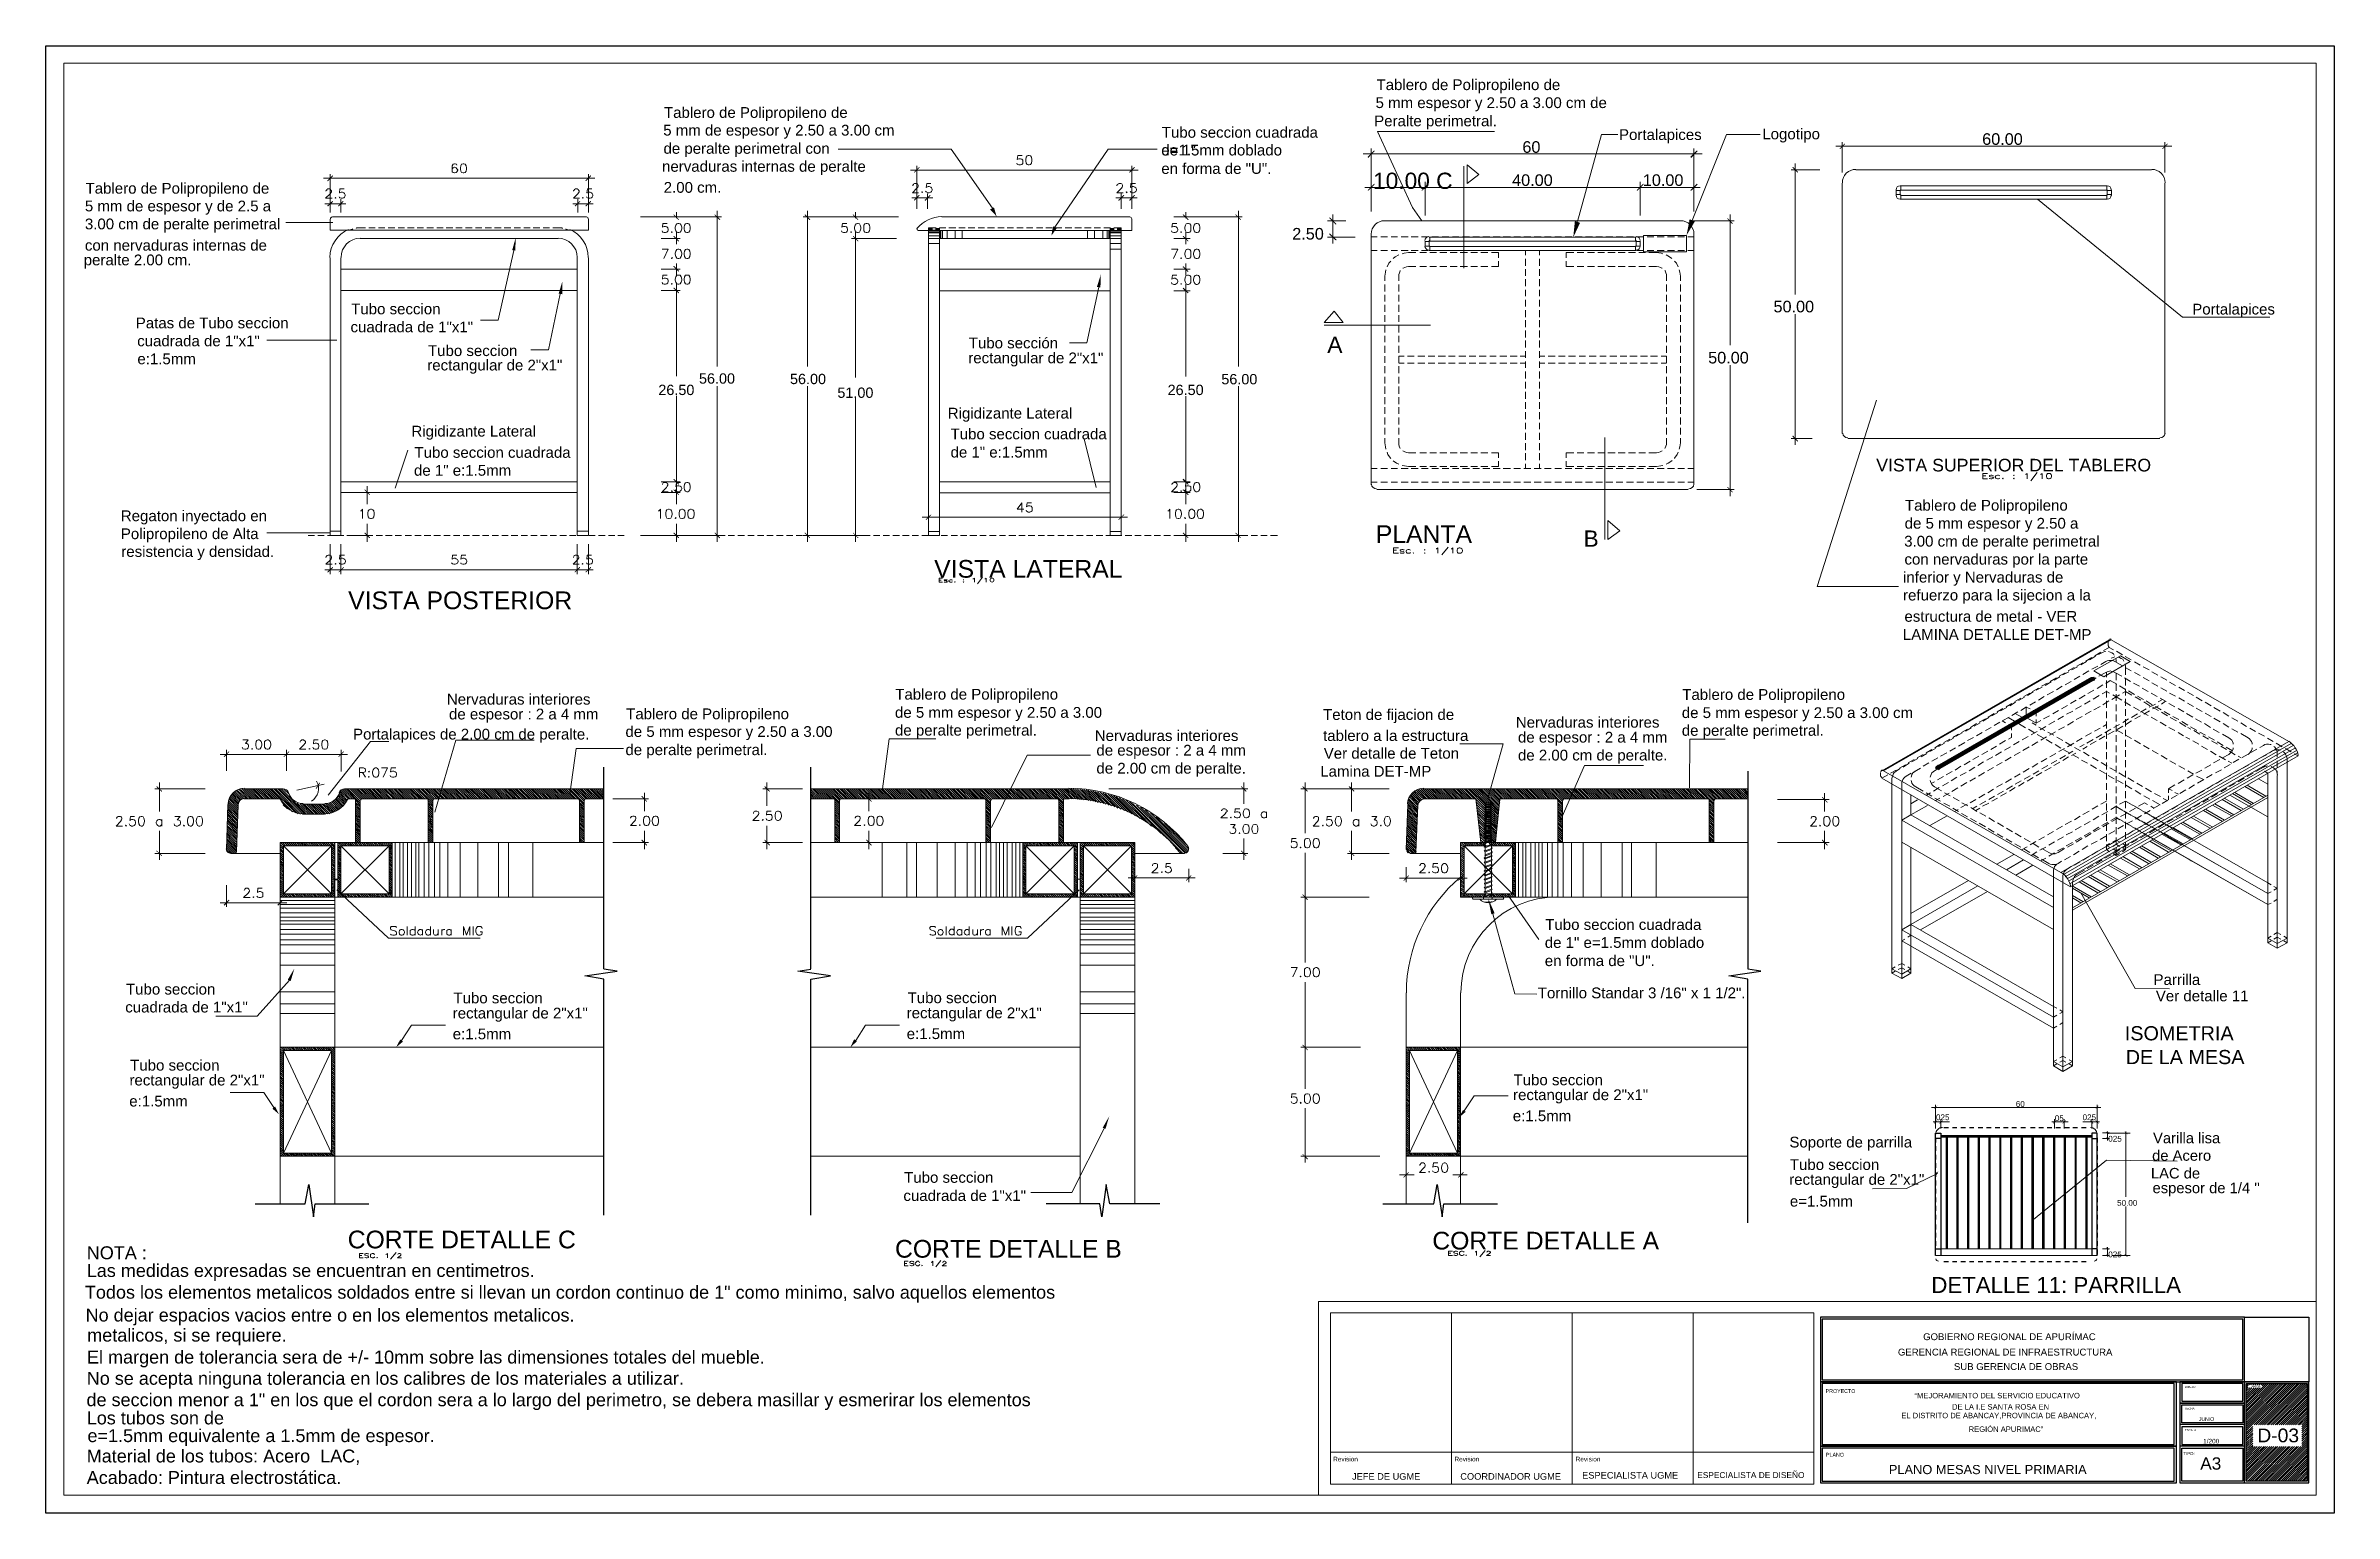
# Model space of a CAD drawing. Header units: inches. Extents: x 0.02 to 5.35, y 0.04 to 3.46.
import ezdxf

# ---------------------------------------------------------------- set-up
doc = ezdxf.new("R2010")
doc.units = ezdxf.units.IN
doc.header["$MEASUREMENT"] = 0
for name, color, linetype in [('PDF_PDF3_0', 7, 'Continuous'), ('PDF_PDF3_A - MEMBRETE', 7, 'Continuous'), ('PDF_PDF3_PDF5_0', 7, 'Continuous'), ('PDF_PDF3_PDF5_COTAS-01', 7, 'Continuous'), ('PDF_PDF3_PDF6_0', 7, 'Continuous'), ('PDF_PDF3_PDF6_CORTE', 7, 'Continuous'), ('PDF_PDF3_PDF6_COTAS', 7, 'Continuous'), ('PDF_PDF3_PDF6_MESA', 7, 'Continuous'), ('PDF_PDF3_PDF6_TEXTO', 7, 'Continuous'), ('PDF_PDF3_PDF8_0', 7, 'Continuous'), ('PDF_PDF3_PDF8_1', 7, 'Continuous'), ('PDF_PDF3_PDF8_CORTE', 7, 'Continuous'), ('PDF_PDF3_PDF8_COTAS', 7, 'Continuous'), ('PDF_PDF3_PDF8_COTAS-01', 7, 'Continuous'), ('PDF_PDF3_PDF8_TEXTO', 7, 'Continuous'), ('PDF_PDF3_PDF8_TEXTURA', 7, 'Continuous'), ('PDF_Texto', 7, 'Continuous')]:
    doc.layers.add(name, color=color, linetype=linetype)
for name, color, linetype, true_color in [('PDF_PDF3_PDF6_PROYECCION 2', 7, 'Continuous', 0x7f7f7f), ('PDF_PDF3_PDF8_LINEAS COMPLEMENTARIAS', 7, 'Continuous', 0x7f7f7f), ('PDF_PDF3_PDF8_PROYECCION 2', 7, 'Continuous', 0x7f7f7f)]:
    doc.layers.add(name, color=color, linetype=linetype, true_color=true_color)
doc.styles.add('PDF Arial', font='arial.ttf')

msp = doc.modelspace()

# ---------------------------------------------------------------- texts
at = {"layer": 'PDF_Texto', "attachment_point": 7, "style": 'PDF Arial'}
for s, insert, char_height in [('Tablero de Polipropileno de', (3.1241, 3.347), 0.025046), ('Tablero de Polipropileno de', (1.4645, 3.2823), 0.025046), ('5 mm espesor y 2.50 a 3.00 cm de', (3.1219, 3.3051), 0.025046), ('5 mm de espesor y 2.50 a 3.00 cm', (1.4628, 3.241), 0.025046), ('Tubo seccion cuadrada', (2.624, 3.2432), 0.025046), ('Peralte perimetral.', (3.1186, 3.2627), 0.025046), ('Portalapices', (3.6889, 3.2307), 0.025046), ('Logotipo', (4.0226, 3.2323), 0.02505), ('60.00', (4.5347, 3.2265), 0.02705), ('de peralte perimetral con', (1.4634, 3.1986), 0.025046), ('de 1"', (2.6229, 3.2018), 0.02505), ('e=1.5mm doblado', (2.6229, 3.2018), 0.025046), ('60', (3.4638, 3.208), 0.02705), ('nervaduras internas de peralte', (1.4601, 3.1567), 0.025046), ('en forma de "U".', (2.6229, 3.1589), 0.025046), ('10.00 C', (3.1159, 3.1237), 0.03787), ('40.00', (3.4399, 3.1308), 0.02705), ('10.00', (3.7443, 3.1308), 0.02705), ('5 mm de espesor y de 2.5 a', (0.1158, 3.0643), 0.025046), ('Tablero de Polipropileno de', (0.1174, 3.1056), 0.025046), ('2.00 cm.', (1.4639, 3.1149), 0.02505), ('3.00 cm de peralte perimetral', (0.1158, 3.0225), 0.025046), ('con nervaduras internas de', (0.1158, 2.9801), 0.025046), ('2.50', (2.9278, 3.0058), 0.02705), ('peralte 2.00 cm.', (0.1131, 2.9387), 0.025046), ('Patas de Tubo seccion', (0.2343, 2.799), 0.025046), ('Tubo seccion', (0.736, 2.8317), 0.025046), ('50.00', (4.0487, 2.8362), 0.02705), ('Portalapices', (5.024, 2.824), 0.025046), ('cuadrada de 1"x1"', (0.2376, 2.7572), 0.025046), ('cuadrada de 1"x1"', (0.7344, 2.7898), 0.025046), ('Tubo sección', (2.1744, 2.7523), 0.025046), ('A', (3.0094, 2.7421), 0.0379), ('e:1.5mm', (0.2381, 2.7153), 0.02505), ('rectangular de 2"x1"', (0.9132, 2.6936), 0.025046), ('Tubo seccion', (0.9149, 2.7344), 0.025046), ('rectangular de 2"x1"', (2.1733, 2.7104), 0.025046), ('50.00', (3.8965, 2.7171), 0.02705), ('26.50', (1.4514, 2.6435), 0.02401), ('56.00', (1.546, 2.6701), 0.02401), ('56.00', (1.758, 2.669), 0.02401), ('26.50', (2.6375, 2.6435), 0.02401), ('56.00', (2.7626, 2.6685), 0.02401), ('51.00', (1.8684, 2.637), 0.02401), ('Rigidizante Lateral', (2.1255, 2.5816), 0.025046), ('Rigidizante Lateral', (0.8763, 2.5397), 0.025046), ('Tubo seccion cuadrada', (2.132, 2.5403), 0.025046), ('Tubo seccion cuadrada', (0.8834, 2.4973), 0.025046), ('de 1" e:1.5mm', (2.132, 2.4979), 0.025046), ('de 1" e:1.5mm', (0.8823, 2.4555), 0.025046), ('VISTA SUPERIOR DEL TABLERO', (4.2879, 2.4654), 0.029454), ('Tablero de Polipropileno', (4.3548, 2.3669), 0.025046), ('Regaton inyectado en', (0.1995, 2.3424), 0.025046), ('de 5 mm espesor y 2.50 a', (4.3542, 2.325), 0.025046), ('Polipropileno de Alta', (0.1995, 2.3006), 0.025046), ('resistencia y densidad.', (0.2006, 2.2592), 0.025046), ('PLANTA', (3.1224, 2.2992), 0.04124), ('B', (3.6062, 2.2904), 0.0379), ('3.00 cm de peralte perimetral', (4.3531, 2.2832), 0.025046), ('VISTA LATERAL', (2.0939, 2.2176), 0.041236), ('con nervaduras por la parte', (4.3537, 2.2413), 0.025046), ('VISTA POSTERIOR', (0.729, 2.1443), 0.041236), ('inferior y Nervaduras de', (4.3504, 2.1994), 0.025046), ('refuerzo para la sijecion a la', (4.3504, 2.1576), 0.025046), ('estructura de metal - VER', (4.3537, 2.1152), 0.025046), ('LAMINA DETALLE DET-MP', (4.3499, 2.0733), 0.025046), ('Nervaduras interiores', (0.9589, 1.9222), 0.025046), ('Tablero de Polipropileno', (2.0032, 1.9266), 0.025046), ('Tablero de Polipropileno', (3.8362, 1.926), 0.025046), ('Portalapices de 2.00 cm de peralte.', (0.7404, 1.8336), 0.025046), ('de espesor : 2 a 4 mm', (0.9638, 1.8804), 0.025046), ('de 5 mm espesor y 2.50 a 3.00', (1.3748, 1.8396), 0.025046), ('Tablero de Polipropileno', (1.3764, 1.8809), 0.025046), ('de 5 mm espesor y 2.50 a 3.00', (2.0026, 1.8842), 0.025046), ('de peralte perimetral.', (2.0026, 1.8428), 0.025046), ('Teton de fijacion de', (2.9996, 1.8793), 0.025046), ('Nervaduras interiores', (3.4486, 1.8684), 0.025046), ('de 5 mm espesor y 2.50 a 3.00 cm', (3.8351, 1.8836), 0.025046), ('de peralte perimetral.', (3.8351, 1.8423), 0.025046), ('de peralte perimetral.', (1.3748, 1.7972), 0.025046), ('Nervaduras interiores', (2.4679, 1.8374), 0.025046), ('de espesor : 2 a 4 mm', (2.4717, 1.7961), 0.025046), ('tablero a la estructura', (2.9996, 1.8374), 0.025046), ('Ver detalle de Teton', (3.0012, 1.7961), 0.025046), ('de espesor : 2 a 4 mm', (3.4535, 1.8265), 0.025046), ('de 2.00 cm de peralte.', (3.4535, 1.7847), 0.025046), ('de 2.00 cm de peralte.', (2.4717, 1.7542), 0.025046), ('Lamina DET-MP', (2.9931, 1.7542), 0.025046), ('Tubo seccion cuadrada', (3.5171, 1.3971), 0.025046), ('de 1" e=1.5mm doblado', (3.516, 1.3552), 0.025046), ('en forma de "U".', (3.516, 1.3128), 0.025046), ('Parrilla', (4.9337, 1.2688), 0.02505), ('cuadrada de 1"x1"', (0.2098, 1.2047), 0.025046), ('Tubo seccion', (0.2115, 1.2465), 0.025046), ('Tubo seccion', (0.9741, 1.2259), 0.025046), ('Tubo seccion', (2.032, 1.2264), 0.025046), ('Tornillo Standar 3 /16" x 1 1/2".', (3.4997, 1.2378), 0.025046), ('Ver detalle 11', (4.9391, 1.2308), 0.025046), ('rectangular de 2"x1"', (0.9725, 1.1835), 0.025046), ('rectangular de 2"x1"', (2.0298, 1.184), 0.025046), ('ISOMETRIA', (4.8669, 1.1396), 0.03299), ('e:1.5mm', (0.9725, 1.1421), 0.02505), ('e:1.5mm', (2.0298, 1.1427), 0.02505), ('Tubo seccion', (0.2212, 1.0693), 0.025046), ('DE LA MESA', (4.869, 1.0842), 0.03299), ('rectangular de 2"x1"', (0.2196, 1.0274), 0.025046), ('Tubo seccion', (3.4432, 1.0351), 0.025046), ('rectangular de 2"x1"', (3.4421, 0.9932), 0.025046), ('e:1.5mm', (0.2191, 0.9856), 0.02505), ('e:1.5mm', (3.4415, 0.9513), 0.02505), ('025', (4.4271, 0.9539), 0.01352), ('60', (4.613, 0.9848), 0.01352), ('05', (4.7038, 0.9517), 0.01352), ('025', (4.7685, 0.9539), 0.01352), ('Soporte de parrilla', (4.0857, 0.8829), 0.025046), ('025', (4.8283, 0.9038), 0.01352), ('Varilla lisa', (4.9326, 0.8999), 0.024593), ('Tubo seccion', (4.0868, 0.8377), 0.025046), ('de Acero', (4.9305, 0.8591), 0.02459), ('Tubo seccion', (2.0238, 0.8078), 0.025046), ('rectangular de 2"x1"', (4.0852, 0.7959), 0.025046), ('LAC de', (4.9277, 0.8178), 0.02459), ("espesor de 1/4 ''", (4.9315, 0.7765), 0.024593), ('cuadrada de 1"x1"', (2.0222, 0.7654), 0.025046), ('e=1.5mm', (4.0868, 0.7524), 0.02505), ('50.00', (4.8489, 0.7544), 0.01352), ('CORTE DETALLE C', (0.7279, 0.6548), 0.041236), ('CORTE DETALLE A', (3.254, 0.6521), 0.041236), ('NOTA :', (0.1201, 0.6296), 0.03006), ('CORTE DETALLE B', (2.0026, 0.6331), 0.041236), ('025', (4.8283, 0.6342), 0.01352), ('Las medidas expresadas se encuentran en centimetros.', (0.1201, 0.5796), 0.030055), ('DETALLE 11: PARRILLA', (4.4162, 0.5514), 0.037082), ('Todos los elementos metalicos soldados entre si llevan un cordon continuo de 1" como minimo, salvo aquellos elementos', (0.1158, 0.529), 0.0300552), ('No dejar espacios vacios entre o en los elementos metalicos.', (0.1174, 0.4758), 0.030055), ('metalicos, si se requiere.', (0.1212, 0.429), 0.030055), ('GOBIERNO REGIONAL DE APURÍMAC', (4.3972, 0.4412), 0.01593), ('El margen de tolerancia sera de +/- 10mm sobre las dimensiones totales del mueble.', (0.1207, 0.3779), 0.030055), ('GERENCIA REGIONAL DE INFRAESTRUCTURA', (4.3385, 0.4054), 0.01593), ('SUB GERENCIA DE OBRAS', (4.4689, 0.3717), 0.01593), ('No se acepta ninguna tolerancia en los calibres de los materiales a utilizar.', (0.1201, 0.3284), 0.030055), ('PROYECTO', (4.17, 0.3183), 0.00885), ('DIBUJO', (5.0066, 0.33), 0.00481), ('LAMINA', (5.1583, 0.3316), 0.00481), ('de seccion menor a 1" en los que el cordon sera a lo largo del perimetro, se debera masillar y esmerirar los elementos', (0.1196, 0.2784), 0.0300552), ('Los tubos son de', (0.1201, 0.2447), 0.030055), ('EL DISTRITO DE ABANCAY,PROVINCIA DE ABANCAY,', (4.3464, 0.2571), 0.012661), ('“MEJORAMIENTO DEL SERVICIO EDUCATIVO', (4.3771, 0.3057), 0.012661), ('FECHA', (5.0066, 0.2794), 0.00481), ('e=1.5mm equivalente a 1.5mm de espesor.', (0.1218, 0.1948), 0.030055), ('REGIÓN APURIMAC”', (4.5032, 0.2275), 0.012661), ('ESCALA', (5.0066, 0.2294), 0.00481), ('JUNIO', (5.0392, 0.2532), 0.00855), ('D-03', (5.1756, 0.2029), 0.03208), ('Material de los tubos: Acero  LAC, \\PAcabado: Pintura electrostática.', (0.12, 0.1059), 0.030055), ('Revision', (3.023, 0.1587), 0.01079), ('Revision', (3.3056, 0.1587), 0.01079), ('Revision', (3.5878, 0.1587), 0.01079), ('PLANO', (4.171, 0.1699), 0.00885), ('TIPO:', (5.0033, 0.1734), 0.00721), ('A3', (5.0426, 0.1392), 0.02868), ('1/200', (5.0495, 0.2006), 0.01069), ('JEFE DE UGME', (3.067, 0.1159), 0.015416), ('COORDINADOR UGME', (3.3192, 0.1159), 0.015416), ('ESPECIALISTA UGME', (3.603, 0.1186), 0.015416), ('ESPECIALISTA DE DISEÑO', (3.871, 0.1198), 0.013874), ('PLANO MESAS NIVEL PRIMARIA', (4.3173, 0.1289), 0.021349)]:
    msp.add_mtext(s, dxfattribs=dict(at, insert=insert, char_height=char_height))
at = {"layer": 'PDF_Texto', "insert": (4.4645, 0.2794), "char_height": 0.012661, "width": 0.267447, "attachment_point": 7, "style": 'PDF Arial'}
msp.add_mtext('DE LA I.E SANTA ROSA EN', dxfattribs=at)

# ---------------------------------------------------------------- linework, layer by layer
msp.add_lwpolyline([(0.0247, 3.4579), (5.3546, 3.4579), (5.3546, 0.038), (0.0247, 0.038)], close=True)
at = {"layer": 'PDF_PDF3_0', "lineweight": 25}
for points in [[(4.426, 0.9116), (4.426, 0.9241), (4.4385, 0.9241), (4.4385, 0.9116)], [(4.8022, 0.9116), (4.8022, 0.9241), (4.7897, 0.9241), (4.7897, 0.9116)]]:
    msp.add_lwpolyline(points, close=True, dxfattribs=at)
for points in [[(4.426, 0.6409), (4.426, 0.6523), (4.426, 0.9127), (4.426, 0.9018)], [(4.4385, 0.9181), (4.7897, 0.9181)], [(4.4385, 0.9154), (4.7897, 0.9154)], [(4.4385, 0.9116), (4.4385, 0.6545)], [(4.4456, 0.9372), (4.4564, 0.9372)], [(4.4505, 0.9154), (4.4505, 0.6545)], [(4.4532, 0.9154), (4.4532, 0.6545)], [(4.4657, 0.9372), (4.476, 0.9372)], [(4.4755, 0.9154), (4.4755, 0.6545)], [(4.4782, 0.9154), (4.4782, 0.6545)], [(4.4847, 0.9372), (4.4956, 0.9372)], [(4.5005, 0.9154), (4.5005, 0.6545)], [(4.5026, 0.9154), (4.5026, 0.6545)], [(4.5048, 0.9372), (4.5151, 0.9372)], [(4.5255, 0.9372), (4.5363, 0.9372)], [(4.5255, 0.9154), (4.5255, 0.6545)], [(4.5276, 0.9154), (4.5276, 0.6545)], [(4.545, 0.9372), (4.5559, 0.9372)], [(4.5505, 0.9154), (4.5505, 0.6545)], [(4.5527, 0.9154), (4.5527, 0.6545)], [(4.5646, 0.9372), (4.5755, 0.9372)], [(4.5755, 0.9154), (4.5755, 0.6545)], [(4.5777, 0.9154), (4.5777, 0.6545)], [(4.5842, 0.9372), (4.5951, 0.9372)], [(4.6005, 0.9154), (4.6005, 0.6545)], [(4.6027, 0.9154), (4.6027, 0.6545)], [(4.6037, 0.9372), (4.6146, 0.9372)], [(4.6249, 0.9372), (4.6358, 0.9372)], [(4.6255, 0.9154), (4.6255, 0.6545)], [(4.6282, 0.9154), (4.6282, 0.6545)], [(4.6472, 0.9372), (4.6581, 0.9372)], [(4.6505, 0.9154), (4.6505, 0.6545)], [(4.6532, 0.9154), (4.6532, 0.6545)], [(4.6668, 0.9372), (4.6777, 0.9372)], [(4.6755, 0.9154), (4.6755, 0.6545)], [(4.6782, 0.9154), (4.6782, 0.6545)], [(4.6864, 0.9372), (4.6972, 0.9372)], [(4.7005, 0.9154), (4.7005, 0.6545)], [(4.7032, 0.9154), (4.7032, 0.6545)], [(4.7059, 0.9372), (4.7168, 0.9372)], [(4.7255, 0.9154), (4.7255, 0.6545)], [(4.7271, 0.9372), (4.738, 0.9372)], [(4.7282, 0.9154), (4.7282, 0.6545)], [(4.7456, 0.9372), (4.7565, 0.9372)], [(4.7511, 0.9154), (4.7511, 0.6545)], [(4.7532, 0.9154), (4.7532, 0.6545)], [(4.7663, 0.9372), (4.7772, 0.9372)], [(4.7761, 0.9154), (4.7761, 0.6545)], [(4.7782, 0.9154), (4.7782, 0.6545)], [(4.7897, 0.9116), (4.7897, 0.6545)], [(4.8022, 0.9127), (4.8022, 0.9018)], [(4.8022, 0.6545), (4.8022, 0.9116)], [(4.426, 0.8931), (4.426, 0.8823)], [(4.426, 0.8736), (4.426, 0.8627)], [(4.426, 0.854), (4.426, 0.8431)], [(4.8022, 0.8931), (4.8022, 0.8823)], [(4.8022, 0.8736), (4.8022, 0.8627)], [(4.8022, 0.854), (4.8022, 0.8431)], [(4.426, 0.8328), (4.426, 0.8219)], [(4.426, 0.8132), (4.426, 0.8018)], [(4.8022, 0.8328), (4.8022, 0.8219)], [(4.8022, 0.8132), (4.8022, 0.8018)], [(4.426, 0.7937), (4.426, 0.7828)], [(4.426, 0.7741), (4.426, 0.7632)], [(4.426, 0.7545), (4.426, 0.7431)], [(4.8022, 0.7937), (4.8022, 0.7828)], [(4.8022, 0.7741), (4.8022, 0.7632)], [(4.8022, 0.7545), (4.8022, 0.7431)], [(4.426, 0.7333), (4.426, 0.7224)], [(4.426, 0.711), (4.426, 0.6996)], [(4.8022, 0.7333), (4.8022, 0.7224)], [(4.8022, 0.711), (4.8022, 0.6996)], [(4.426, 0.6915), (4.426, 0.6806)], [(4.426, 0.6719), (4.426, 0.661)], [(4.426, 0.6387), (4.426, 0.6545), (4.4385, 0.6545), (4.4385, 0.6387)], [(4.8022, 0.6387), (4.8022, 0.6545), (4.7897, 0.6545), (4.7897, 0.6387)], [(4.8022, 0.6915), (4.8022, 0.6806)], [(4.8022, 0.6719), (4.8022, 0.661)], [(4.8022, 0.6523), (4.8022, 0.6409)], [(4.4456, 0.6246), (4.4564, 0.6246)], [(4.4657, 0.6246), (4.476, 0.6246)], [(4.4847, 0.6246), (4.4956, 0.6246)], [(4.5048, 0.6246), (4.5151, 0.6246)], [(4.5255, 0.6246), (4.5363, 0.6246)], [(4.545, 0.6246), (4.5559, 0.6246)], [(4.5646, 0.6246), (4.5755, 0.6246)], [(4.5842, 0.6246), (4.5951, 0.6246)], [(4.6037, 0.6246), (4.6146, 0.6246)], [(4.6249, 0.6246), (4.6358, 0.6246)], [(4.6472, 0.6246), (4.6581, 0.6246)], [(4.6668, 0.6246), (4.6777, 0.6246)], [(4.6864, 0.6246), (4.6972, 0.6246)], [(4.7059, 0.6246), (4.7168, 0.6246)], [(4.7271, 0.6246), (4.738, 0.6246)], [(4.7456, 0.6246), (4.7565, 0.6246)], [(4.7663, 0.6246), (4.7772, 0.6246)]]:
    msp.add_lwpolyline(points, dxfattribs=at)
at = {"layer": 'PDF_PDF3_A - MEMBRETE', "lineweight": 25}
for points in [[(4.158, 0.3446), (5.1457, 0.3446), (5.1457, 0.4947), (4.158, 0.4947)], [(4.1623, 0.349), (5.1414, 0.349), (5.1414, 0.4903), (4.1623, 0.4903)], [(5.2958, 0.3446), (5.1457, 0.3446), (5.1457, 0.4947), (5.2958, 0.4947)], [(4.158, 0.1946), (4.987, 0.1946), (4.987, 0.3446), (4.158, 0.3446)], [(4.1623, 0.1984), (4.9821, 0.1984), (4.9821, 0.3403), (4.1623, 0.3403)], [(5.1414, 0.3403), (5, 0.3403), (5, 0.299), (5.1414, 0.299)], [(5.1495, 0.3403), (5.2919, 0.3403), (5.2919, 0.1131), (5.1495, 0.1131)], [(5, 0.2903), (5.1414, 0.2903), (5.1414, 0.249), (5, 0.249)], [(5.1414, 0.2397), (5, 0.2397), (5, 0.1984), (5.1414, 0.1984)], [(4.158, 0.1093), (4.987, 0.1093), (4.987, 0.1946), (4.158, 0.1946)], [(4.1623, 0.1131), (4.9821, 0.1131), (4.9821, 0.1897), (4.1623, 0.1897)], [(5, 0.1897), (5.1414, 0.1897), (5.1414, 0.1131), (5, 0.1131)]]:
    msp.add_lwpolyline(points, close=True, dxfattribs=at)
for points in [[(5.1457, 0.349), (5.1457, 0.4903)], [(5.1457, 0.1093), (5.1457, 0.3446), (5.2958, 0.3446), (4.9951, 0.3446), (4.9951, 0.1093), (5.2958, 0.1093), (5.2958, 0.3446)], [(5.1495, 0.3365), (5.1539, 0.3403)], [(5.1495, 0.2935), (5.1968, 0.3403)], [(5.1495, 0.2881), (5.2017, 0.3403)], [(5.1495, 0.2838), (5.2066, 0.3403)], [(5.1495, 0.2783), (5.2115, 0.3403)], [(5.1495, 0.274), (5.2164, 0.3403)], [(5.1495, 0.2691), (5.2213, 0.3403)], [(5.1495, 0.2642), (5.2256, 0.3403)], [(5.1495, 0.2593), (5.2311, 0.3403)], [(5.1495, 0.2549), (5.2354, 0.3403)], [(5.1495, 0.2495), (5.2408, 0.3403)], [(5.1495, 0.2452), (5.2452, 0.3403)], [(5.1495, 0.2403), (5.2501, 0.3403)], [(5.1495, 0.2354), (5.255, 0.3403)], [(5.1495, 0.231), (5.2599, 0.3403)], [(5.1495, 0.3321), (5.1544, 0.3365)], [(5.1495, 0.3267), (5.1544, 0.3316)], [(5.1495, 0.3224), (5.1582, 0.33)], [(5.1495, 0.3169), (5.1631, 0.33)], [(5.1495, 0.3126), (5.168, 0.33)], [(5.1495, 0.3077), (5.1729, 0.33)], [(5.1495, 0.3028), (5.1778, 0.33)], [(5.1495, 0.2979), (5.1821, 0.33)], [(5.156, 0.3376), (5.1588, 0.3403)], [(5.1604, 0.3376), (5.1631, 0.3403)], [(5.1658, 0.3376), (5.1685, 0.3403)], [(5.1685, 0.2441), (5.2642, 0.3403)], [(5.1702, 0.3376), (5.1729, 0.3403)], [(5.1729, 0.2441), (5.2697, 0.3403)], [(5.1751, 0.3376), (5.1783, 0.3403)], [(5.1783, 0.2441), (5.274, 0.3403)], [(5.18, 0.3376), (5.1827, 0.3403)], [(5.1827, 0.2441), (5.2794, 0.3403)], [(5.1849, 0.3376), (5.187, 0.3403)], [(5.187, 0.3349), (5.1925, 0.3403)], [(5.1876, 0.2441), (5.2838, 0.3403)], [(5.1925, 0.2441), (5.2887, 0.3403)], [(5.1974, 0.2441), (5.2919, 0.3387)], [(5.2017, 0.2441), (5.2919, 0.3338)], [(5.2071, 0.2441), (5.2919, 0.3289)], [(5.2115, 0.2441), (5.2919, 0.324)], [(4.9951, 0.2946), (5.1457, 0.2946), (4.9951, 0.2946)], [(5.2169, 0.2441), (5.2919, 0.3196)], [(5.2213, 0.2441), (5.2919, 0.3142)], [(5.2262, 0.2441), (5.2919, 0.3099)], [(5.2311, 0.2441), (5.2919, 0.3044)], [(5.236, 0.2441), (5.2919, 0.3001)], [(5.2408, 0.2441), (5.2919, 0.2952)], [(5.2457, 0.2441), (5.2919, 0.2903)], [(5.2501, 0.2441), (5.2919, 0.2854)], [(5.2555, 0.2441), (5.2919, 0.281)], [(5.2599, 0.2441), (5.2919, 0.2756)], [(5.2648, 0.2441), (5.2919, 0.2713)], [(5.1457, 0.2446), (4.9951, 0.2446)], [(5.1495, 0.2256), (5.1647, 0.2403)], [(5.1495, 0.2212), (5.1647, 0.2354)], [(5.1495, 0.2158), (5.1647, 0.231)], [(5.1495, 0.2115), (5.1647, 0.2256)], [(5.1495, 0.2066), (5.1647, 0.2212)], [(5.1495, 0.2017), (5.1647, 0.2158)], [(5.2697, 0.2441), (5.2919, 0.2658)], [(5.274, 0.2441), (5.2919, 0.2615)], [(5.2794, 0.2441), (5.2919, 0.2566)], [(5.2794, 0.2392), (5.2919, 0.2517)], [(5.2794, 0.2348), (5.2919, 0.2468)], [(5.2794, 0.2299), (5.2919, 0.2424)], [(5.2794, 0.2251), (5.2919, 0.237)], [(5.2794, 0.2202), (5.2919, 0.2327)], [(5.2794, 0.2153), (5.2919, 0.2272)], [(5.2794, 0.2104), (5.2919, 0.2229)], [(5.2794, 0.206), (5.2919, 0.218)], [(5.1457, 0.1946), (4.9951, 0.1946)], [(5.1495, 0.1968), (5.1647, 0.2115)], [(5.1495, 0.1924), (5.1647, 0.2066)], [(5.1495, 0.187), (5.1647, 0.2017)], [(5.1495, 0.1826), (5.1647, 0.1968)], [(5.1495, 0.1772), (5.1658, 0.1935)], [(5.1495, 0.1729), (5.1707, 0.1935)], [(5.1495, 0.168), (5.1751, 0.1935)], [(5.1495, 0.1631), (5.1805, 0.1935)], [(5.1495, 0.1582), (5.1849, 0.1935)], [(5.1495, 0.1538), (5.1903, 0.1935)], [(5.1495, 0.1484), (5.1946, 0.1935)], [(5.1495, 0.1441), (5.1995, 0.1935)], [(5.1495, 0.1386), (5.2044, 0.1935)], [(5.1495, 0.1343), (5.2093, 0.1935)], [(5.1495, 0.1294), (5.2137, 0.1935)], [(5.1495, 0.1245), (5.2191, 0.1935)], [(5.1495, 0.1196), (5.2235, 0.1935)], [(5.1495, 0.1152), (5.2289, 0.1935)], [(5.1533, 0.1131), (5.2332, 0.1935)], [(5.1582, 0.1131), (5.2381, 0.1935)], [(5.1626, 0.1131), (5.243, 0.1935)], [(5.168, 0.1131), (5.2479, 0.1935)], [(5.1724, 0.1131), (5.2523, 0.1935)], [(5.1778, 0.1131), (5.2577, 0.1935)], [(5.1821, 0.1131), (5.262, 0.1935)], [(5.1865, 0.1131), (5.2675, 0.1935)], [(5.1919, 0.1131), (5.2718, 0.1935)], [(5.1963, 0.1131), (5.2767, 0.1935)], [(5.2012, 0.1131), (5.2919, 0.2033)], [(5.2061, 0.1131), (5.2919, 0.199)], [(5.2109, 0.1131), (5.2919, 0.1941)], [(5.2158, 0.1131), (5.2919, 0.1892)], [(5.2207, 0.1131), (5.2919, 0.1843)], [(5.2251, 0.1131), (5.2919, 0.1799)], [(5.2305, 0.1131), (5.2919, 0.1745)], [(5.2349, 0.1131), (5.2919, 0.1701)], [(5.2398, 0.1131), (5.2919, 0.1647)], [(5.2447, 0.1131), (5.2919, 0.1604)], [(5.2794, 0.2006), (5.2919, 0.2131)], [(5.2794, 0.1962), (5.2919, 0.2082)], [(5.2495, 0.1131), (5.2919, 0.1555)], [(5.2544, 0.1131), (5.2919, 0.1506)], [(5.2593, 0.1131), (5.2919, 0.1457)], [(5.2637, 0.1131), (5.2919, 0.1413)], [(5.2691, 0.1131), (5.2919, 0.1359)], [(5.2735, 0.1131), (5.2919, 0.1316)], [(5.2789, 0.1131), (5.2919, 0.1261)], [(5.2832, 0.1131), (5.2919, 0.1218)], [(5.2881, 0.1131), (5.2919, 0.1169)]]:
    msp.add_lwpolyline(points, dxfattribs=at)
at = {"layer": 'PDF_PDF3_PDF5_0', "lineweight": 13}
msp.add_lwpolyline([(4.65, 0.7192), (4.8239, 0.8611)], dxfattribs=at)
at = {"layer": 'PDF_PDF3_PDF5_COTAS-01', "lineweight": 13}
msp.add_lwpolyline([(4.8239, 0.8611), (4.9892, 0.8583)], dxfattribs=at)
at = {"layer": 'PDF_PDF3_PDF6_0', "lineweight": 5}
for points in [[(4.301, 1.7683), (4.8304, 2.0733)], [(4.3031, 1.7689), (4.8326, 2.0738)], [(4.3037, 1.7689), (4.8342, 2.0738)], [(4.3048, 1.7689), (4.8348, 2.0738)], [(4.7239, 1.5264), (5.2544, 1.8319)], [(4.7282, 1.5215), (5.2593, 1.827)], [(4.7326, 1.5166), (5.2631, 1.8211)], [(4.7358, 1.5107), (5.2664, 1.8156)], [(4.2982, 1.7547), (4.2982, 1.7645)], [(4.301, 1.7509), (4.7407, 1.4982), (5.2707, 1.8031)], [(4.7386, 1.5047), (5.2691, 1.8102)], [(5.2447, 1.7879), (5.2447, 1.3677), (5.2218, 1.3552), (5.2001, 1.3677), (5.2001, 1.6607), (5.2001, 1.7624), (5.1919, 1.7672)], [(4.3689, 1.5895), (4.3689, 1.2965), (4.3472, 1.284), (4.3243, 1.2965), (4.3243, 1.7373)], [(4.3472, 1.284), (4.3472, 1.7238)], [(4.407, 1.6873), (4.3689, 1.6656), (4.3689, 1.7113)], [(4.7451, 1.4492), (5.2001, 1.7118)], [(4.7451, 1.4438), (5.2001, 1.7058)], [(5.1115, 1.7113), (5.2001, 1.6607)], [(5.162, 1.6895), (5.118, 1.7151)], [(5.1669, 1.6922), (5.1229, 1.7178)], [(5.1908, 1.7058), (5.1463, 1.7314)], [(5.1952, 1.7091), (5.1517, 1.7346)], [(5.1783, 1.7498), (5.2001, 1.7373)], [(5.2218, 1.3552), (5.2218, 1.7569)], [(4.7005, 1.4498), (4.3472, 1.6531), (4.3689, 1.6656), (4.7005, 1.4748)], [(4.3689, 1.6911), (4.3841, 1.7004)], [(4.4129, 1.6406), (4.4532, 1.6629)], [(5.0658, 1.6346), (5.0212, 1.6596)], [(5.0707, 1.6373), (5.0267, 1.6623)], [(5.0941, 1.6504), (5.05, 1.6759)], [(5.099, 1.6531), (5.0549, 1.6786)], [(5.1158, 1.6629), (5.0712, 1.6884)], [(5.1207, 1.6656), (5.0767, 1.6911)], [(5.1376, 1.6759), (5.0935, 1.7015)], [(5.143, 1.6786), (5.0984, 1.7042)], [(4.3472, 1.602), (4.7005, 1.3987)], [(4.9337, 1.6096), (5.2001, 1.4563), (4.9337, 1.6091), (4.956, 1.5966), (4.925, 1.6139)], [(4.969, 1.5786), (4.925, 1.6042)], [(4.9745, 1.5819), (4.9299, 1.6074)], [(4.9973, 1.5955), (4.9533, 1.6205)], [(4.9555, 1.6221), (5.2001, 1.4819), (4.956, 1.6221), (4.9783, 1.6091)], [(5.0028, 1.5982), (4.9582, 1.6232)], [(5, 1.6221), (4.969, 1.6395)], [(5.0191, 1.608), (4.975, 1.633)], [(4.9777, 1.6351), (5.0006, 1.6221)], [(4.9783, 1.6346), (5.2001, 1.5069), (4.9777, 1.6346)], [(5.024, 1.6107), (4.9799, 1.6357)], [(5.0413, 1.6205), (4.9968, 1.646)], [(5.0462, 1.6232), (5.0022, 1.6487)], [(4.569, 1.5509), (4.6086, 1.5732)], [(4.5912, 1.5378), (4.6309, 1.5607)], [(4.613, 1.5248), (4.6527, 1.5482)], [(4.8728, 1.5232), (4.8283, 1.5487)], [(4.8777, 1.5259), (4.8331, 1.5514)], [(4.9011, 1.5395), (4.8565, 1.565)], [(4.906, 1.5427), (4.862, 1.5683)], [(4.9223, 1.552), (4.8783, 1.5775)], [(4.9277, 1.5552), (4.8832, 1.5808)], [(4.9446, 1.5645), (4.9011, 1.59)], [(4.95, 1.5677), (4.9054, 1.5933)], [(4.3689, 1.4356), (4.5026, 1.5123)], [(4.3689, 1.4101), (4.5244, 1.4998)], [(4.7451, 1.5003), (4.7451, 1.0807), (4.7228, 1.0676), (4.7005, 1.0807), (4.7005, 1.5204)], [(4.7228, 1.0676), (4.7228, 1.5079)], [(4.7886, 1.4748), (4.744, 1.5003)], [(4.7837, 1.4721), (4.7451, 1.4944)], [(4.8043, 1.484), (4.7603, 1.5096)], [(4.8098, 1.4867), (4.7652, 1.5123)], [(4.8261, 1.4965), (4.7815, 1.5221)], [(4.831, 1.4992), (4.7869, 1.5248)], [(4.8489, 1.5096), (4.8043, 1.5346)], [(4.8533, 1.5123), (4.8098, 1.5373)], [(4.3912, 1.3976), (4.5472, 1.4873)], [(4.769, 1.4634), (4.7451, 1.4775)], [(4.7641, 1.4607), (4.7451, 1.4721)], [(4.7005, 1.2193), (4.3689, 1.4101), (4.3472, 1.3976), (4.7005, 1.1943)], [(4.3472, 1.372), (4.7005, 1.1687)], [(5.2001, 1.378), (5.2218, 1.3655), (5.2447, 1.378)], [(4.3243, 1.3068), (4.3472, 1.2943), (4.3689, 1.3068)], [(4.7005, 1.091), (4.7228, 1.078), (4.7451, 1.091)]]:
    msp.add_lwpolyline(points, dxfattribs=at)
msp.add_lwpolyline([(5.249, 1.8363), (4.8353, 2.0733), (4.3048, 1.7683), (4.7179, 1.5313)], close=True, dxfattribs=at)
at = {"layer": 'PDF_PDF3_PDF6_0', "lineweight": 0, "const_width": 0.00931}
msp.add_lwpolyline([(4.7967, 1.9828), (4.7891, 1.982), (4.7869, 1.9803), (4.7845, 1.9787), (4.4374, 1.7792), (4.4352, 1.777), (4.4336, 1.7754), (4.4287, 1.7795)], dxfattribs=at)
at = {"layer": 'PDF_PDF3_PDF6_0', "lineweight": 13}
for points in [[(4.9707, 1.2601), (4.8913, 1.2606), (4.7641, 1.4835)], [(4.8152, 0.9247), (4.831, 0.9247)], [(4.8152, 0.9116), (4.831, 0.9116)], [(4.8266, 0.9279), (4.8266, 0.9067)], [(4.8272, 0.9241), (4.8794, 0.9241)], [(4.8696, 0.9279), (4.8696, 0.7752)], [(4.2792, 0.7942), (4.3586, 0.7947), (4.4309, 0.8295)], [(4.8696, 0.6387), (4.8696, 0.7529)], [(4.7897, 0.6545), (4.4385, 0.6545)], [(4.8152, 0.6545), (4.831, 0.6545)], [(4.8266, 0.6578), (4.8266, 0.636)], [(4.8022, 0.6387), (4.426, 0.6387)], [(4.8152, 0.6387), (4.831, 0.6387)], [(4.8364, 0.6387), (4.8794, 0.6387)]]:
    msp.add_lwpolyline(points, dxfattribs=at)
at = {"layer": 'PDF_PDF3_PDF6_0', "lineweight": 5}
msp.add_lwpolyline([(4.442, 0.9372, 0.414214), (4.4265, 0.9217, -0.414214)], format="xyb", close=True, dxfattribs=at)
for centre, radius, start, end in [((4.8334, 2.0714), 0.00408, 60.1007, 121.1572), ((5.2205, 1.7942), 0.0514, 11.0522, 56.3983), ((4.3029, 1.7659), 0.00408, 60.6226, 180.5439), ((5.2003, 1.7583), 0.022, 359.9994, 41.2967), ((4.3029, 1.7561), 0.00408, 180, 240.0898), ((4.6905, 1.4886), 0.0514, 11.0522, 56.3983), ((4.7867, 0.9217), 0.0155, 360, 90), ((4.4328, 0.6314), 0.00571, 185.7673, 269.9999), ((4.7959, 0.6314), 0.00571, 270, 354.2322)]:
    msp.add_arc(centre, radius, start, end, dxfattribs=at)
at = {"layer": 'PDF_PDF3_PDF6_0', "transparency": 33554559}
for points in [[(4.7967, 1.9836), (4.7848, 1.9836), (4.7842, 1.9836)], [(4.7875, 1.9852), (4.7967, 1.9836), (4.7848, 1.9836)], [(4.7848, 1.9836), (4.7967, 1.9836), (4.7967, 1.9836)], [(4.7891, 1.9858), (4.794, 1.9852), (4.7875, 1.9852)], [(4.794, 1.9852), (4.7875, 1.9852), (4.7967, 1.9836)], [(4.7913, 1.9858), (4.7918, 1.9858), (4.7891, 1.9858)], [(4.7918, 1.9858), (4.7891, 1.9858), (4.794, 1.9852)], [(4.4369, 1.7738), (4.4369, 1.7738), (4.4276, 1.7738)], [(4.4369, 1.7738), (4.4276, 1.7738), (4.4374, 1.7738)], [(4.4369, 1.7738), (4.4276, 1.7738), (4.4347, 1.7727)], [(4.4276, 1.7738), (4.4347, 1.7727), (4.4293, 1.7727)], [(4.4293, 1.7727), (4.4309, 1.7721), (4.4336, 1.7721)], [(4.4293, 1.7727), (4.4347, 1.7727), (4.4336, 1.7721)], [(4.4309, 1.7721), (4.4336, 1.7721), (4.4314, 1.7721)], [(4.8293, 0.9219), (4.8234, 0.9268), (4.8239, 0.9274)], [(4.8288, 0.9214), (4.8293, 0.9219), (4.8234, 0.9268)], [(4.8239, 0.9149), (4.8234, 0.9143), (4.8293, 0.9089)], [(4.8234, 0.9143), (4.8293, 0.9089), (4.8288, 0.9084)], [(4.8734, 0.9219), (4.8663, 0.9268), (4.8669, 0.9274)], [(4.8728, 0.9209), (4.8734, 0.9219), (4.8663, 0.9268)], [(4.4249, 0.8284), (4.4325, 0.835), (4.4282, 0.8257)], [(4.8293, 0.6518), (4.8234, 0.6572), (4.8239, 0.6578)], [(4.8288, 0.6512), (4.8293, 0.6518), (4.8234, 0.6572)], [(4.8239, 0.642), (4.8234, 0.6414), (4.8293, 0.6355)], [(4.8234, 0.6414), (4.8293, 0.6355), (4.8288, 0.6349)], [(4.8669, 0.642), (4.8663, 0.6414), (4.8734, 0.6355)], [(4.8663, 0.6414), (4.8734, 0.6355), (4.8728, 0.6349)]]:
    msp.add_solid(points, dxfattribs=at)
at = {"layer": 'PDF_PDF3_PDF6_CORTE', "lineweight": 5}
for points in [[(4.7848, 2.0271), (4.7989, 2.0352)], [(4.8054, 2.0396), (4.8136, 2.0434), (4.8168, 2.045), (4.8206, 2.0461), (4.8217, 2.0461)], [(4.8424, 2.0374), (4.8402, 2.0407), (4.8364, 2.0428), (4.8326, 2.0445), (4.8288, 2.0461)], [(4.8435, 2.0336), (4.8397, 2.0325), (4.8353, 2.0309)], [(4.8467, 2.0216), (4.8467, 2.0255), (4.8457, 2.0303)], [(4.8647, 2.0238), (4.862, 2.0282), (4.8587, 2.0303), (4.8549, 2.032), (4.8516, 2.0331)], [(4.6815, 1.9673), (4.6956, 1.9754)], [(4.7021, 1.9798), (4.7157, 1.9874)], [(4.7228, 1.9918), (4.7364, 1.9988)], [(4.7277, 1.9684), (4.7418, 1.9765)], [(4.7435, 2.0032), (4.757, 2.0108)], [(4.7489, 1.9809), (4.7625, 1.989)], [(4.7641, 2.0151), (4.7777, 2.0227)], [(4.769, 1.9928), (4.7831, 2.001)], [(4.7902, 2.0048), (4.8038, 2.0119)], [(4.8109, 2.0162), (4.8223, 2.0227)], [(4.8245, 1.9863), (4.8245, 1.9983)], [(4.8245, 1.9619), (4.8245, 1.9787)], [(4.8467, 1.9792), (4.8467, 1.9961)], [(4.8685, 1.9918), (4.8685, 2.0086), (4.8685, 2.0124), (4.8679, 2.0168), (4.8679, 2.0173)], [(4.8685, 1.9673), (4.8685, 1.9836)], [(4.5989, 1.9195), (4.6124, 1.9281)], [(4.6195, 1.932), (4.6331, 1.9401)], [(4.6402, 1.9439), (4.6538, 1.9521)], [(4.6456, 1.9211), (4.6592, 1.9292)], [(4.6608, 1.9559), (4.6744, 1.9635)], [(4.6657, 1.933), (4.6793, 1.9412)], [(4.6864, 1.945), (4.7005, 1.9532)], [(4.7076, 1.957), (4.7212, 1.9651)], [(4.8245, 1.939), (4.8245, 1.9542)], [(4.8245, 1.9146), (4.8245, 1.9309)], [(4.8467, 1.9548), (4.8467, 1.9706)], [(4.8467, 1.9309), (4.8467, 1.9466)], [(4.8467, 1.9069), (4.8467, 1.9227)], [(4.8685, 1.9439), (4.8685, 1.9591)], [(4.8685, 1.9195), (4.8685, 1.9358)], [(4.4956, 1.8607), (4.5092, 1.8684)], [(4.5162, 1.8722), (4.5298, 1.8803)], [(4.5363, 1.8841), (4.5505, 1.8923)], [(4.5423, 1.8618), (4.5559, 1.8694)], [(4.5575, 1.8961), (4.5711, 1.9042)], [(4.5624, 1.8738), (4.576, 1.8819)], [(4.5777, 1.908), (4.5918, 1.9156)], [(4.5831, 1.8852), (4.5972, 1.8934)], [(4.6037, 1.8972), (4.6179, 1.9053)], [(4.6244, 1.9091), (4.638, 1.9173)], [(4.8245, 1.8912), (4.8245, 1.9064)], [(4.8245, 1.8667), (4.8245, 1.883)], [(4.8467, 1.883), (4.8467, 1.8993)], [(4.8467, 1.8591), (4.8467, 1.8754)], [(4.8685, 1.8961), (4.8685, 1.9118)], [(4.8685, 1.8716), (4.8685, 1.8885)], [(4.4124, 1.8129), (4.426, 1.8205)], [(4.4331, 1.8249), (4.4472, 1.8325)], [(4.4543, 1.8368), (4.4678, 1.8444)], [(4.4592, 1.814), (4.4727, 1.8216)], [(4.4744, 1.8488), (4.488, 1.8564)], [(4.4798, 1.826), (4.4939, 1.8341)], [(4.5005, 1.8385), (4.5141, 1.8455)], [(4.5211, 1.8499), (4.5347, 1.8575)], [(4.8245, 1.8428), (4.8245, 1.8586)], [(4.8245, 1.8189), (4.8245, 1.8357)], [(4.8467, 1.8357), (4.8467, 1.8515)], [(4.8467, 1.8118), (4.8467, 1.827)], [(4.8685, 1.8488), (4.8685, 1.864)], [(4.8685, 1.8243), (4.8685, 1.8406)], [(4.8685, 1.8004), (4.8685, 1.8162)], [(5.1604, 1.8107), (5.174, 1.8183)], [(5.1811, 1.8227), (5.1897, 1.827), (5.193, 1.8292), (5.1968, 1.8303), (5.2012, 1.8303), (5.2055, 1.8298), (5.2077, 1.8292)], [(5.2294, 1.8162), (5.2273, 1.8167), (5.2229, 1.8173), (5.2191, 1.8173), (5.2153, 1.8162), (5.2109, 1.8145), (5.2039, 1.8102)], [(5.2218, 1.7999), (5.2218, 1.808), (5.2218, 1.8124), (5.2207, 1.8162), (5.2186, 1.8194), (5.2164, 1.8232), (5.2142, 1.8249)], [(5.2447, 1.7955), (5.2441, 1.7999), (5.243, 1.8037), (5.2414, 1.8069), (5.2381, 1.8107), (5.2365, 1.8124)], [(4.3243, 1.7373), (4.3243, 1.7498), (4.3249, 1.7531), (4.3265, 1.7569), (4.3276, 1.7607), (4.3298, 1.764), (4.3325, 1.7662), (4.3352, 1.7683), (4.3439, 1.7732)], [(4.3472, 1.7238), (4.3472, 1.7373), (4.3472, 1.7406), (4.3483, 1.7444), (4.3499, 1.7482), (4.3526, 1.7509), (4.3548, 1.7537), (4.358, 1.7558), (4.3695, 1.7624)], [(4.3504, 1.777), (4.3646, 1.7857)], [(4.3711, 1.7895), (4.3847, 1.7971)], [(4.3765, 1.7662), (4.3907, 1.7743)], [(4.3923, 1.8009), (4.4059, 1.8086)], [(4.3972, 1.7787), (4.4108, 1.7868)], [(4.4178, 1.7906), (4.4314, 1.7988)], [(4.438, 1.802), (4.4521, 1.8102)], [(4.8245, 1.795), (4.8245, 1.8113)], [(4.8245, 1.7716), (4.8245, 1.7879)], [(4.8245, 1.7477), (4.8245, 1.7634)], [(4.8467, 1.7879), (4.8467, 1.8037)], [(4.8467, 1.764), (4.8467, 1.7797)], [(4.8685, 1.7765), (4.8685, 1.7928)], [(4.8685, 1.7526), (4.8685, 1.7683)], [(5.0571, 1.7515), (5.0707, 1.7596)], [(5.0778, 1.7634), (5.0919, 1.7705)], [(5.0984, 1.7749), (5.112, 1.783)], [(5.1191, 1.7874), (5.1327, 1.795)], [(5.1207, 1.7624), (5.1343, 1.77)], [(5.1403, 1.7993), (5.1539, 1.8069)], [(5.1419, 1.7743), (5.1555, 1.7825)], [(5.1522, 1.7547), (5.1658, 1.7629)], [(5.162, 1.7868), (5.1756, 1.7939)], [(5.1995, 1.7797), (5.1974, 1.7792), (5.1936, 1.7787), (5.1897, 1.7765), (5.1724, 1.7667)], [(5.1827, 1.7982), (5.1968, 1.8058)], [(5.2169, 1.7721), (5.2131, 1.7749), (5.2099, 1.777), (5.2077, 1.7781)], [(5.2218, 1.7917), (5.2218, 1.7759)], [(5.2218, 1.7678), (5.2218, 1.7596)], [(4.8245, 1.7238), (4.8245, 1.7395)], [(4.8245, 1.6998), (4.8245, 1.7156)], [(4.8467, 1.7401), (4.8467, 1.7558)], [(4.8467, 1.7161), (4.8467, 1.7319)], [(4.8467, 1.6922), (4.8467, 1.7085)], [(4.8685, 1.7292), (4.8685, 1.745)], [(4.8685, 1.7047), (4.8685, 1.721)], [(4.9745, 1.7036), (4.9886, 1.7118)], [(4.9951, 1.7156), (5.0087, 1.7238)], [(5.0158, 1.727), (5.0294, 1.7357)], [(5.0174, 1.7031), (5.031, 1.7107)], [(5.0359, 1.7395), (5.0506, 1.7477)], [(5.0386, 1.7145), (5.0522, 1.7227)], [(5.0587, 1.7265), (5.0723, 1.7352)], [(5.0691, 1.7069), (5.0827, 1.7151)], [(5.0794, 1.739), (5.0935, 1.7471)], [(5.0903, 1.7189), (5.1039, 1.727)], [(5.1001, 1.7509), (5.1142, 1.758)], [(5.1104, 1.7314), (5.124, 1.739)], [(5.131, 1.7428), (5.1452, 1.7509)], [(4.8245, 1.6759), (4.8245, 1.6917)], [(4.8245, 1.652), (4.8245, 1.6678)], [(4.8467, 1.6683), (4.8467, 1.6846)], [(4.8467, 1.6449), (4.8467, 1.6607)], [(4.8685, 1.6814), (4.8685, 1.6971)], [(4.8685, 1.6574), (4.8685, 1.6732)], [(4.8919, 1.6558), (4.9054, 1.664)], [(4.9125, 1.6678), (4.9261, 1.6759)], [(4.9326, 1.6803), (4.9468, 1.6879)], [(4.9343, 1.6553), (4.9489, 1.6634)], [(4.9538, 1.6917), (4.9674, 1.6998)], [(4.9555, 1.6672), (4.969, 1.6748)], [(4.9658, 1.6482), (4.9794, 1.6553)], [(4.9761, 1.6792), (4.9902, 1.6873)], [(4.9864, 1.6596), (5.0006, 1.6672)], [(4.9968, 1.6911), (5.0104, 1.6993)], [(5.0071, 1.6716), (5.0207, 1.6797)], [(5.0278, 1.6841), (5.0419, 1.6917)], [(5.0484, 1.6955), (5.062, 1.7031)], [(4.7886, 1.5971), (4.8022, 1.6042)], [(4.8092, 1.6085), (4.8228, 1.6161)], [(4.8245, 1.6286), (4.8245, 1.6444)], [(4.8245, 1.6042), (4.8245, 1.6205)], [(4.8293, 1.6205), (4.8435, 1.6286)], [(4.831, 1.596), (4.8451, 1.6036)], [(4.8467, 1.6205), (4.8467, 1.6368)], [(4.8467, 1.5971), (4.8467, 1.6129)], [(4.8505, 1.633), (4.8641, 1.6406)], [(4.8522, 1.608), (4.8658, 1.6156)], [(4.8685, 1.6341), (4.8685, 1.6493)], [(4.8685, 1.6096), (4.8685, 1.6254)], [(4.8685, 1.5846), (4.8685, 1.6014)], [(4.8707, 1.6444), (4.8848, 1.652)], [(4.8728, 1.6199), (4.8864, 1.6281)], [(4.8826, 1.6004), (4.8967, 1.6085)], [(4.8935, 1.6319), (4.9071, 1.6395)], [(4.9038, 1.6118), (4.9174, 1.6199)], [(4.9141, 1.6433), (4.9277, 1.6515)], [(4.9245, 1.6237), (4.9386, 1.6324)], [(4.9451, 1.6362), (4.9587, 1.6444)], [(4.7005, 1.5204), (4.7005, 1.534), (4.7011, 1.5373), (4.7021, 1.5411), (4.7032, 1.5449), (4.7054, 1.5476), (4.7087, 1.5503), (4.7119, 1.5525)], [(4.7114, 1.5525), (4.7195, 1.5574)], [(4.7261, 1.5607), (4.7402, 1.5688)], [(4.7473, 1.5726), (4.7608, 1.5813)], [(4.7489, 1.5482), (4.7625, 1.5563)], [(4.7674, 1.5851), (4.781, 1.5933)], [(4.769, 1.5601), (4.7831, 1.5683)], [(4.7793, 1.5406), (4.7935, 1.5487)], [(4.7902, 1.5721), (4.8038, 1.5808)], [(4.8005, 1.5525), (4.8141, 1.5607)], [(4.8109, 1.5846), (4.8245, 1.5917)], [(4.8206, 1.5645), (4.8348, 1.5721)], [(4.8245, 1.5846), (4.8245, 1.5966)], [(4.8418, 1.5759), (4.8554, 1.5846)], [(4.8467, 1.571), (4.8467, 1.5889)], [(4.8625, 1.5884), (4.8761, 1.5966)], [(4.7228, 1.5079), (4.7228, 1.5204), (4.7228, 1.5243), (4.7239, 1.5286), (4.7255, 1.5324), (4.7277, 1.5351), (4.7304, 1.5378), (4.7337, 1.54), (4.7418, 1.5449)], [(4.7451, 1.5003), (4.7451, 1.5079), (4.7456, 1.5118), (4.7467, 1.515), (4.7478, 1.5188), (4.75, 1.5221), (4.7527, 1.5248), (4.7554, 1.5264), (4.7728, 1.5368)]]:
    msp.add_lwpolyline(points, dxfattribs=at)
at = {"layer": 'PDF_PDF3_PDF6_COTAS', "lineweight": 13}
for points in [[(4.8114, 0.9839), (4.4168, 0.9839)], [(4.426, 0.9459), (4.426, 0.9899)], [(4.8022, 0.9437), (4.8022, 0.9899)], [(4.4586, 0.9502), (4.4206, 0.9502)], [(4.426, 0.935), (4.426, 0.9567)], [(4.4385, 0.935), (4.4385, 0.9567)], [(4.7353, 0.9502), (4.6972, 0.9502)], [(4.7032, 0.935), (4.7032, 0.9567)], [(4.7255, 0.935), (4.7255, 0.9567)], [(4.7695, 0.9502), (4.8076, 0.9502)], [(4.7897, 0.935), (4.7897, 0.9567)], [(4.8022, 0.935), (4.8022, 0.9567)]]:
    msp.add_lwpolyline(points, dxfattribs=at)
at = {"layer": 'PDF_PDF3_PDF6_COTAS', "transparency": 33554559}
for points in [[(4.4298, 0.9877), (4.4227, 0.9796), (4.4222, 0.9801)], [(4.4303, 0.9872), (4.4298, 0.9877), (4.4227, 0.9796)], [(4.7984, 0.9801), (4.7989, 0.9796), (4.8054, 0.9877)], [(4.7989, 0.9796), (4.8054, 0.9877), (4.806, 0.9872)], [(4.4298, 0.954), (4.4227, 0.9459), (4.4222, 0.947)], [(4.4303, 0.9535), (4.4298, 0.954), (4.4227, 0.9459)], [(4.4347, 0.947), (4.4358, 0.9459), (4.4423, 0.954)], [(4.4358, 0.9459), (4.4423, 0.954), (4.4434, 0.9535)], [(4.707, 0.954), (4.7, 0.9459), (4.6994, 0.947)], [(4.7076, 0.9535), (4.707, 0.954), (4.7, 0.9459)], [(4.7217, 0.947), (4.7228, 0.9459), (4.7293, 0.954)], [(4.7228, 0.9459), (4.7293, 0.954), (4.7299, 0.9535)], [(4.7924, 0.9459), (4.7864, 0.954), (4.7853, 0.9535)], [(4.7935, 0.947), (4.7924, 0.9459), (4.7864, 0.954)], [(4.7984, 0.9535), (4.7989, 0.954), (4.8054, 0.9459)], [(4.7989, 0.954), (4.8054, 0.9459), (4.806, 0.947)]]:
    msp.add_solid(points, dxfattribs=at)
at = {"layer": 'PDF_PDF3_PDF6_MESA', "lineweight": 5}
for points in [[(4.8179, 1.9874), (4.7951, 2.0015), (4.8565, 2.0363), (4.8794, 2.0227)], [(4.7842, 1.9836), (4.4287, 1.7792), (4.4265, 1.777), (4.426, 1.7754), (4.4276, 1.7738), (4.4293, 1.7727), (4.4314, 1.7721), (4.4336, 1.7721), (4.4369, 1.7738), (4.7935, 1.9787), (4.7962, 1.9803), (4.7973, 1.982), (4.7967, 1.9836), (4.794, 1.9852), (4.7913, 1.9858), (4.7891, 1.9858)]]:
    msp.add_lwpolyline(points, close=True, dxfattribs=at)
at = {"layer": 'PDF_PDF3_PDF6_PROYECCION 2', "lineweight": 5}
for points in [[(4.7761, 2.0238), (4.7902, 2.0325)], [(4.7973, 2.0363), (4.8109, 2.0445)], [(4.8174, 2.0483), (4.8304, 2.0559)], [(4.844, 2.0227), (4.8408, 2.0244), (4.837, 2.0249), (4.8326, 2.0255), (4.8293, 2.0249), (4.8255, 2.0244), (4.8223, 2.0227)], [(4.8304, 2.0733), (4.8299, 2.0727), (4.8293, 2.0727), (4.8288, 2.0717), (4.8288, 2.0711), (4.8288, 2.0706), (4.8283, 2.07), (4.8283, 2.0597), (4.8288, 2.0592), (4.8288, 2.0581), (4.8288, 2.0575), (4.8293, 2.057), (4.8299, 2.0564), (4.8304, 2.0559), (4.8408, 2.0505)], [(4.8478, 2.0467), (4.8614, 2.0385)], [(4.8679, 2.0347), (4.8815, 2.0265)], [(4.6728, 1.9651), (4.6864, 1.9722)], [(4.6934, 1.9765), (4.7076, 1.9847)], [(4.7141, 1.989), (4.7277, 1.9966)], [(4.7348, 2.001), (4.7489, 2.0086)], [(4.7554, 2.0124), (4.769, 2.02)], [(4.8891, 2.0222), (4.9027, 2.0146)], [(4.9093, 2.0108), (4.9234, 2.0032)], [(4.9299, 1.9988), (4.944, 1.9912)], [(4.9511, 1.9869), (4.9647, 1.9792)], [(4.9712, 1.9744), (4.9848, 1.9673)], [(4.5902, 1.9173), (4.6037, 1.9254)], [(4.6108, 1.9298), (4.6244, 1.9374)], [(4.6315, 1.9412), (4.6456, 1.9488)], [(4.6521, 1.9532), (4.6657, 1.9608)], [(4.7522, 1.9118), (4.7657, 1.9195)], [(4.7728, 1.9233), (4.7864, 1.9314)], [(4.7935, 1.9352), (4.8071, 1.9434)], [(4.8141, 1.9472), (4.8245, 1.9532), (4.8315, 1.9488)], [(4.8158, 1.9222), (4.8293, 1.9309)], [(4.8364, 1.9347), (4.8467, 1.9407), (4.8391, 1.945)], [(4.8598, 1.933), (4.8467, 1.9407), (4.8543, 1.945)], [(4.8614, 1.9488), (4.8685, 1.9532), (4.8832, 1.9445)], [(4.8663, 1.9292), (4.8799, 1.9205)], [(4.8908, 1.9407), (4.9044, 1.9325)], [(4.9114, 1.9287), (4.925, 1.92)], [(4.9924, 1.9635), (5.006, 1.9553)], [(5.0131, 1.9515), (5.0267, 1.9434)], [(5.0332, 1.9396), (5.0473, 1.9314)], [(5.0544, 1.9281), (5.068, 1.9195)], [(4.4863, 1.8575), (4.5005, 1.8656)], [(4.5075, 1.8694), (4.5211, 1.8781)], [(4.5276, 1.8819), (4.5423, 1.8896)], [(4.5488, 1.8934), (4.5624, 1.9015)], [(4.5695, 1.9053), (4.5831, 1.9135)], [(4.6695, 1.864), (4.6831, 1.8716)], [(4.6902, 1.876), (4.7038, 1.8841)], [(4.7108, 1.8879), (4.7244, 1.8955)], [(4.7125, 1.8635), (4.7261, 1.8705)], [(4.731, 1.8999), (4.7456, 1.9075)], [(4.7331, 1.8749), (4.7473, 1.883)], [(4.7538, 1.8874), (4.7674, 1.895)], [(4.7744, 1.8993), (4.7886, 1.9069)], [(4.7951, 1.9102), (4.8092, 1.9184)], [(4.7962, 1.8607), (4.8098, 1.8678)], [(4.8163, 1.8716), (4.8245, 1.8765)], [(4.887, 1.9167), (4.9011, 1.9086)], [(4.9076, 1.9048), (4.9212, 1.8972)], [(4.9283, 1.8934), (4.9424, 1.8852)], [(4.9315, 1.9167), (4.9457, 1.9086)], [(4.9495, 1.8814), (4.9631, 1.8727)], [(4.9527, 1.9048), (4.9663, 1.8966)], [(4.9696, 1.8689), (4.9832, 1.8618)], [(4.9729, 1.8928), (4.9875, 1.8847)], [(4.9941, 1.8809), (5.0093, 1.8716)], [(5.0136, 1.8694), (5.0207, 1.8656)], [(5.0348, 1.8624), (5.0294, 1.8656)], [(5.0745, 1.9156), (5.0892, 1.9075)], [(5.0957, 1.9037), (5.1093, 1.8955)], [(5.1164, 1.8917), (5.13, 1.8841)], [(5.137, 1.8803), (5.1506, 1.8716)], [(5.1577, 1.8678), (5.1713, 1.8597)], [(4.4042, 1.8102), (4.4178, 1.8178)], [(4.4244, 1.8216), (4.438, 1.8303)], [(4.4456, 1.8341), (4.4592, 1.8423)], [(4.4662, 1.8461), (4.4798, 1.8537)], [(4.5657, 1.8042), (4.5798, 1.8124)], [(4.5864, 1.8162), (4.6005, 1.8243)], [(4.6076, 1.8287), (4.6211, 1.8368)], [(4.6277, 1.8406), (4.6418, 1.8482)], [(4.6293, 1.8156), (4.644, 1.8238)], [(4.6489, 1.852), (4.6625, 1.8597)], [(4.6505, 1.827), (4.6641, 1.8357)], [(4.6712, 1.8395), (4.6847, 1.8472)], [(4.6918, 1.8515), (4.7054, 1.8591)], [(4.713, 1.8129), (4.7266, 1.8205)], [(4.7337, 1.8243), (4.7478, 1.8325)], [(4.7543, 1.8368), (4.7679, 1.8444)], [(4.775, 1.8488), (4.7891, 1.8564)], [(4.8467, 1.864), (4.862, 1.8553)], [(4.8685, 1.8515), (4.8821, 1.8433)], [(4.8897, 1.8395), (4.9033, 1.8314)], [(4.9103, 1.827), (4.9239, 1.8194)], [(4.9305, 1.8156), (4.9446, 1.8075)], [(4.9908, 1.8575), (5.0038, 1.8499)], [(5.0093, 1.8466), (5.018, 1.8417)], [(5.025, 1.8379), (5.0392, 1.8303)], [(5.0278, 1.8618), (5.0419, 1.8537)], [(5.0457, 1.826), (5.0593, 1.8178)], [(5.0484, 1.8499), (5.062, 1.8417)], [(5.0664, 1.814), (5.0799, 1.8058)], [(5.0691, 1.8379), (5.0827, 1.8303)], [(5.0903, 1.826), (5.1039, 1.8178)], [(5.1104, 1.814), (5.124, 1.8058)], [(5.1783, 1.8559), (5.1925, 1.8488)], [(5.199, 1.8444), (5.2126, 1.8368)], [(5.2196, 1.8325), (5.2332, 1.8243)], [(5.2408, 1.82), (5.2544, 1.8124)], [(4.301, 1.7509), (4.3146, 1.7591)], [(4.3211, 1.7629), (4.3347, 1.77)], [(4.3423, 1.7743), (4.3559, 1.7825)], [(4.3624, 1.7868), (4.3765, 1.7944)], [(4.383, 1.7988), (4.3972, 1.8064)], [(4.4831, 1.7569), (4.4972, 1.7645)], [(4.5043, 1.7683), (4.5179, 1.7765)], [(4.5244, 1.7808), (4.538, 1.789)], [(4.526, 1.7558), (4.5401, 1.764)], [(4.5456, 1.7928), (4.5592, 1.8009)], [(4.5472, 1.7678), (4.5608, 1.7759)], [(4.5679, 1.7803), (4.5815, 1.7879)], [(4.588, 1.7917), (4.6021, 1.7999)], [(4.6092, 1.8037), (4.6228, 1.8118)], [(4.6097, 1.7531), (4.6233, 1.7613)], [(4.6298, 1.7651), (4.6445, 1.7732)], [(4.651, 1.777), (4.6646, 1.7852)], [(4.6717, 1.789), (4.6853, 1.7971)], [(4.6924, 1.8009), (4.7059, 1.8086)], [(4.9517, 1.8037), (4.9652, 1.7955)], [(4.9718, 1.7917), (4.9854, 1.7836)], [(4.993, 1.7797), (5.0066, 1.7721)], [(5.0136, 1.7678), (5.0272, 1.7602)], [(5.087, 1.802), (5.1011, 1.7939)], [(5.1077, 1.7906), (5.1164, 1.7857)], [(5.131, 1.802), (5.1381, 1.7982)], [(5.2447, 1.7879), (5.2447, 1.7955)], [(5.261, 1.808), (5.2707, 1.8031)], [(4.4048, 1.7113), (4.4146, 1.7172)], [(4.4211, 1.721), (4.4347, 1.7292)], [(4.4423, 1.7335), (4.4559, 1.7412)], [(4.4439, 1.7085), (4.4575, 1.7161)], [(4.4624, 1.745), (4.476, 1.7531)], [(4.464, 1.72), (4.4782, 1.7286)], [(4.4847, 1.7325), (4.4988, 1.7406)], [(4.5059, 1.7439), (4.5195, 1.752)], [(4.5266, 1.7053), (4.5407, 1.7134)], [(4.5478, 1.7172), (4.5613, 1.7254)], [(4.5684, 1.7297), (4.582, 1.7379)], [(4.5891, 1.7412), (4.6027, 1.7493)], [(5.0337, 1.7558), (5.05, 1.7477)], [(4.426, 1.6988), (4.4363, 1.7042)], [(4.4706, 1.6732), (4.4787, 1.6781)], [(4.4852, 1.6824), (4.4994, 1.6901)], [(4.5064, 1.6939), (4.52, 1.7015)], [(4.7494, 1.6542), (4.763, 1.6623)], [(4.7695, 1.6661), (4.7837, 1.6743)], [(4.7907, 1.6786), (4.8043, 1.6868)], [(4.7929, 1.6542), (4.8065, 1.6623)], [(4.8114, 1.6906), (4.8245, 1.6977)], [(4.8136, 1.6656), (4.8272, 1.6737)], [(4.8342, 1.6781), (4.8484, 1.6862)], [(4.8342, 1.6525), (4.8467, 1.6596)], [(4.8625, 1.6754), (4.8467, 1.6852), (4.8565, 1.6792)], [(4.862, 1.6509), (4.8467, 1.6596), (4.8554, 1.6542)], [(4.8549, 1.6901), (4.8685, 1.6977)], [(4.8636, 1.6748), (4.8772, 1.6672)], [(4.8848, 1.6884), (4.8685, 1.6977), (4.8783, 1.6917)], [(4.869, 1.6716), (4.8826, 1.664)], [(4.8837, 1.6634), (4.8984, 1.6553)], [(4.8853, 1.6879), (4.8995, 1.6803)], [(4.8902, 1.6602), (4.9038, 1.652)], [(4.8919, 1.6846), (4.9054, 1.6765)], [(4.906, 1.6759), (4.9196, 1.6678)], [(4.9125, 1.6727), (4.9261, 1.6645)], [(4.9266, 1.664), (4.9408, 1.6558)], [(4.9326, 1.6607), (4.9468, 1.6525)], [(4.6461, 1.5955), (4.6597, 1.6031)], [(4.6663, 1.6074), (4.6799, 1.6145)], [(4.6869, 1.6188), (4.7011, 1.6265)], [(4.6896, 1.5949), (4.7032, 1.6025)], [(4.7081, 1.6313), (4.7217, 1.639)], [(4.7103, 1.6069), (4.7239, 1.6145)], [(4.7282, 1.6428), (4.7424, 1.6509)], [(4.7304, 1.6188), (4.7451, 1.6259)], [(4.7304, 1.5933), (4.7451, 1.6009)], [(4.7516, 1.6303), (4.7652, 1.6384)], [(4.7516, 1.6047), (4.7652, 1.6129)], [(4.7723, 1.6422), (4.7859, 1.6504)], [(4.7723, 1.6167), (4.7859, 1.6248)], [(4.7929, 1.6286), (4.8065, 1.6368)], [(4.8136, 1.6406), (4.8272, 1.6487)], [(4.8391, 1.6025), (4.8467, 1.6069), (4.8543, 1.6025)], [(4.8625, 1.6504), (4.8761, 1.6422)], [(4.8685, 1.6471), (4.8821, 1.639)], [(4.8826, 1.6384), (4.8967, 1.6303)], [(4.8897, 1.6351), (4.9033, 1.6265)], [(4.9038, 1.6259), (4.9174, 1.6188)], [(4.9049, 1.6515), (4.9185, 1.6433)], [(4.9103, 1.6226), (4.925, 1.6139)], [(4.9109, 1.6482), (4.9245, 1.64)], [(4.9245, 1.6145), (4.9337, 1.6091)], [(4.9256, 1.6395), (4.9397, 1.6319)], [(4.931, 1.6362), (4.9473, 1.6265)], [(4.9462, 1.6281), (4.956, 1.6221)], [(4.9473, 1.652), (4.9614, 1.6449)], [(4.9538, 1.6487), (4.969, 1.6395)], [(4.968, 1.6406), (4.9777, 1.6351)], [(4.9783, 1.6091), (4.9913, 1.6014)], [(5.0006, 1.6221), (5.0006, 1.6221)], [(5.0201, 1.6101), (5.0218, 1.6096)], [(4.626, 1.5841), (4.6391, 1.5911)], [(4.6489, 1.571), (4.6619, 1.5792)], [(4.669, 1.583), (4.6826, 1.5906)], [(4.6706, 1.5585), (4.6826, 1.565)], [(4.6896, 1.5694), (4.7032, 1.577)], [(4.7103, 1.5819), (4.7239, 1.5889)], [(4.8315, 1.5987), (4.8245, 1.5944), (4.8315, 1.59)], [(4.8315, 1.5884), (4.8245, 1.5846), (4.8315, 1.5797)], [(4.8391, 1.5922), (4.8467, 1.5971), (4.8543, 1.5922)], [(4.8391, 1.5862), (4.8467, 1.5819), (4.8543, 1.5862)], [(4.8391, 1.5754), (4.8467, 1.571), (4.8543, 1.5754)], [(4.8614, 1.59), (4.8685, 1.5944), (4.8614, 1.5987)], [(4.8614, 1.5797), (4.8685, 1.5846), (4.8614, 1.5884)], [(4.956, 1.5966), (4.9658, 1.5911)], [(4.9723, 1.5873), (4.9864, 1.5792)], [(4.9935, 1.5748), (5.0071, 1.5667)], [(4.9979, 1.5976), (5, 1.5966)], [(5.0142, 1.5629), (5.0229, 1.558)], [(5.2001, 1.5069), (5.2077, 1.5025)], [(5.2142, 1.49), (5.2218, 1.4944), (5.2142, 1.4987)], [(5.2001, 1.4819), (5.2077, 1.4862)], [(5.2001, 1.4563), (5.2077, 1.4601)], [(5.2142, 1.4639), (5.2218, 1.4688)], [(5.2142, 1.3867), (5.2218, 1.3911), (5.23, 1.3867)], [(4.3472, 1.372), (4.3548, 1.3759)], [(4.3613, 1.3807), (4.3689, 1.3851)], [(5.2001, 1.378), (5.2077, 1.3829)], [(5.2001, 1.3677), (5.2077, 1.372)], [(5.2142, 1.3759), (5.2218, 1.3807), (5.23, 1.3759)], [(5.237, 1.3829), (5.2447, 1.378)], [(5.237, 1.372), (5.2447, 1.3677)], [(4.3243, 1.3068), (4.3319, 1.3112)], [(4.3243, 1.2965), (4.3319, 1.3014)], [(4.339, 1.3155), (4.3472, 1.3193), (4.3548, 1.3155)], [(4.339, 1.3052), (4.3472, 1.309), (4.3548, 1.3052)], [(4.3613, 1.3112), (4.3689, 1.3068)], [(4.3613, 1.3014), (4.3689, 1.2965)], [(4.7005, 1.2193), (4.7087, 1.2149)], [(4.7005, 1.1943), (4.7087, 1.1986)], [(4.7005, 1.1687), (4.7087, 1.1731)], [(4.7152, 1.2024), (4.7228, 1.2068), (4.7152, 1.2111)], [(4.7152, 1.1769), (4.7228, 1.1818)], [(4.7005, 1.091), (4.7087, 1.0948)], [(4.7005, 1.0807), (4.7087, 1.0856)], [(4.7152, 1.0992), (4.7228, 1.1035), (4.7299, 1.0992)], [(4.7152, 1.0894), (4.7228, 1.0932), (4.7299, 1.0894)], [(4.7369, 1.0948), (4.7451, 1.091)], [(4.7369, 1.0856), (4.7451, 1.0807)]]:
    msp.add_lwpolyline(points, dxfattribs=at)
at = {"layer": 'PDF_PDF3_PDF6_TEXTO', "lineweight": 18}
for points in [[(4.7652, 1.9646), (4.7788, 1.9722)], [(4.7859, 1.9765), (4.8, 1.9847)], [(4.8065, 1.989), (4.8223, 1.9972), (4.8255, 1.9988), (4.8293, 1.9999), (4.8326, 2.001), (4.837, 1.9999), (4.8408, 1.9988), (4.844, 1.9972), (4.8598, 1.989)], [(4.8228, 1.9716), (4.8326, 1.9787), (4.8484, 1.97)], [(4.844, 2.0227), (4.8614, 2.013)], [(4.8663, 1.9847), (4.8799, 1.9765)], [(4.8679, 2.0091), (4.8815, 2.0015)], [(4.887, 1.9722), (4.9011, 1.9651)], [(4.8891, 1.9972), (4.9027, 1.9901)], [(4.9093, 1.9858), (4.9234, 1.9782)], [(4.9299, 1.9733), (4.944, 1.9657)], [(4.6826, 1.9173), (4.6967, 1.9249)], [(4.7032, 1.9292), (4.7168, 1.9374)], [(4.7195, 1.9129), (4.7331, 1.9205)], [(4.7239, 1.9412), (4.7375, 1.9488)], [(4.7402, 1.9249), (4.7538, 1.9325)], [(4.7451, 1.9532), (4.7587, 1.9608)], [(4.7608, 1.9363), (4.7744, 1.9445)], [(4.781, 1.9483), (4.7951, 1.9564)], [(4.8022, 1.9602), (4.8158, 1.9684)], [(4.8549, 1.9662), (4.8685, 1.958)], [(4.8755, 1.9542), (4.8897, 1.9461)], [(4.8962, 1.9423), (4.9103, 1.9341)], [(4.9076, 1.9608), (4.9212, 1.9532)], [(4.9169, 1.9309), (4.9305, 1.9222)], [(4.9239, 1.9162), (4.9381, 1.9238)], [(4.9283, 1.9488), (4.9424, 1.9412)], [(4.931, 1.9124), (4.9451, 1.92)], [(4.9446, 1.9287), (4.9544, 1.9341)], [(4.9495, 1.9374), (4.9631, 1.9298)], [(4.9511, 1.9613), (4.9647, 1.9537)], [(4.9522, 1.9238), (4.962, 1.9303)], [(4.9696, 1.9254), (4.9832, 1.9173)], [(4.9712, 1.9493), (4.9848, 1.9423)], [(4.9924, 1.9385), (5.006, 1.9303)], [(5.0131, 1.926), (5.0267, 1.9178)], [(4.5815, 1.8847), (4.5891, 1.8803)], [(4.5896, 1.864), (4.6032, 1.8711), (4.5961, 1.876)], [(4.5956, 1.8923), (4.6103, 1.8836)], [(4.6032, 1.8629), (4.6032, 1.8711)], [(4.6119, 1.9021), (4.6271, 1.8934)], [(4.6195, 1.8787), (4.6353, 1.8684)], [(4.6375, 1.8993), (4.6375, 1.9167), (4.6461, 1.9129)], [(4.6402, 1.8906), (4.6603, 1.8792)], [(4.651, 1.8798), (4.6603, 1.8743)], [(4.6527, 1.9086), (4.6603, 1.9042), (4.6755, 1.9135)], [(4.6603, 1.8955), (4.6603, 1.9042)], [(4.6603, 1.8879), (4.6603, 1.8792), (4.6712, 1.8852)], [(4.6668, 1.87), (4.6804, 1.8624)], [(4.6777, 1.8896), (4.6918, 1.8966)], [(4.6989, 1.901), (4.7125, 1.9086)], [(4.8413, 1.8689), (4.8549, 1.8765)], [(4.8489, 1.8645), (4.8625, 1.8722)], [(4.862, 1.8809), (4.8755, 1.889)], [(4.869, 1.8765), (4.8826, 1.8847)], [(4.8821, 1.8928), (4.8962, 1.901)], [(4.8902, 1.889), (4.9038, 1.8961)], [(4.9033, 1.9048), (4.9169, 1.9124)], [(4.9109, 1.9004), (4.9245, 1.908)], [(4.9381, 1.9184), (4.9517, 1.9102)], [(4.9582, 1.9064), (4.9718, 1.8983)], [(4.9788, 1.8944), (4.993, 1.8874)], [(4.9908, 1.9135), (5.0044, 1.9053)], [(5, 1.883), (5.0136, 1.8749)], [(5.0109, 1.9015), (5.025, 1.8934)], [(5.0201, 1.8705), (5.0337, 1.8629)], [(5.0316, 1.8896), (5.0457, 1.8819)], [(5.0332, 1.914), (5.0473, 1.9064)], [(5.0528, 1.8781), (5.0664, 1.8694)], [(5.0544, 1.9026), (5.068, 1.8944)], [(5.0729, 1.8656), (5.087, 1.8575)], [(5.0745, 1.8906), (5.0892, 1.8825)], [(5.0957, 1.8787), (5.1093, 1.87)], [(5.1164, 1.8662), (5.13, 1.8586)], [(4.4858, 1.8042), (4.4999, 1.8124)], [(4.507, 1.8162), (4.5206, 1.8243)], [(4.5271, 1.8287), (4.5418, 1.8363)], [(4.5336, 1.8064), (4.5478, 1.814)], [(4.5483, 1.8401), (4.5619, 1.8482)], [(4.5548, 1.8178), (4.5684, 1.826)], [(4.569, 1.852), (4.5825, 1.8597)], [(4.5749, 1.8303), (4.5891, 1.8385)], [(4.5961, 1.8423), (4.6032, 1.8461), (4.6032, 1.8548)], [(4.6423, 1.8651), (4.6565, 1.8569)], [(4.663, 1.8531), (4.6766, 1.845)], [(4.6837, 1.8412), (4.6978, 1.833)], [(4.6875, 1.858), (4.7016, 1.851)], [(4.7043, 1.8292), (4.7179, 1.8211)], [(4.7087, 1.8466), (4.7223, 1.839)], [(4.725, 1.8173), (4.7391, 1.8091)], [(4.7288, 1.8347), (4.7429, 1.8265)], [(4.7358, 1.808), (4.7462, 1.814)], [(4.75, 1.8227), (4.7636, 1.8145)], [(4.7625, 1.8238), (4.7723, 1.8298)], [(4.7695, 1.8189), (4.7793, 1.8249)], [(4.7788, 1.833), (4.7929, 1.8412)], [(4.7864, 1.8292), (4.8005, 1.8374)], [(4.8, 1.845), (4.8136, 1.8531)], [(4.8071, 1.8412), (4.8206, 1.8493)], [(4.8201, 1.8569), (4.8342, 1.8651)], [(4.8277, 1.8531), (4.8418, 1.8607)], [(5.0413, 1.8586), (5.0549, 1.851)], [(5.0615, 1.8472), (5.0756, 1.8395)], [(5.0821, 1.8357), (5.0963, 1.827)], [(5.0941, 1.8537), (5.1093, 1.845), (5.1126, 1.8428), (5.1158, 1.8395), (5.118, 1.8363), (5.1196, 1.8325), (5.1196, 1.8303)], [(5.0946, 1.7988), (5.1093, 1.8064), (5.1126, 1.8091), (5.1158, 1.8124), (5.118, 1.8156), (5.1196, 1.8194), (5.1196, 1.8216)], [(5.1033, 1.8232), (5.1175, 1.8151)], [(5.137, 1.8548), (5.1539, 1.845), (5.1571, 1.8428), (5.1599, 1.8395), (5.162, 1.8363), (5.1637, 1.8325), (5.1637, 1.8303)], [(5.1539, 1.8064), (5.1571, 1.8091), (5.1599, 1.8124), (5.162, 1.8156), (5.1637, 1.8194), (5.1637, 1.8216)], [(4.3798, 1.7683), (4.3771, 1.7662), (4.3733, 1.7634), (4.3711, 1.7596), (4.37, 1.7558), (4.3695, 1.7537)], [(4.4374, 1.7765), (4.4238, 1.7683), (4.4206, 1.7662), (4.4178, 1.7634), (4.4157, 1.7596), (4.4146, 1.7558), (4.4135, 1.7537)], [(4.445, 1.7808), (4.4586, 1.789)], [(4.451, 1.7591), (4.4646, 1.7667)], [(4.4657, 1.7922), (4.4793, 1.8004)], [(4.4717, 1.77), (4.4852, 1.7787)], [(4.4929, 1.7825), (4.5064, 1.7906)], [(4.513, 1.7944), (4.5266, 1.8026)], [(4.6532, 1.7607), (4.6668, 1.7683)], [(4.6603, 1.7564), (4.6739, 1.7645)], [(4.6739, 1.7727), (4.6875, 1.7808)], [(4.6804, 1.7683), (4.6951, 1.7759)], [(4.6951, 1.7852), (4.7087, 1.7922)], [(4.7016, 1.7803), (4.7152, 1.7884)], [(4.7152, 1.7961), (4.7288, 1.8042)], [(4.7223, 1.7922), (4.7358, 1.8004)], [(4.7429, 1.8042), (4.7527, 1.8091)], [(4.7462, 1.8053), (4.7598, 1.7977)], [(4.7663, 1.7933), (4.7799, 1.7857)], [(4.7706, 1.8113), (4.7842, 1.8031)], [(4.7869, 1.7819), (4.8011, 1.7738)], [(4.7913, 1.7993), (4.8049, 1.7912)], [(4.8076, 1.7694), (4.8217, 1.7618)], [(4.8119, 1.7874), (4.8255, 1.7792)], [(4.8321, 1.7749), (4.8467, 1.7672)], [(4.8533, 1.7634), (4.8669, 1.7553)], [(5.012, 1.7509), (5.0256, 1.7591)], [(5.0321, 1.7624), (5.0462, 1.77)], [(5.0533, 1.7743), (5.0669, 1.7825)], [(5.0734, 1.7868), (5.0881, 1.7944)], [(4.3695, 1.746), (4.37, 1.7433), (4.3711, 1.7395), (4.3733, 1.7363), (4.3765, 1.7335), (4.3798, 1.7308), (4.3972, 1.721)], [(4.4042, 1.7167), (4.4178, 1.7091)], [(4.4135, 1.746), (4.4146, 1.7433), (4.4157, 1.7395), (4.4178, 1.7363), (4.4206, 1.7335), (4.4238, 1.7308), (4.4401, 1.7216)], [(4.4162, 1.739), (4.4233, 1.7428)], [(4.4303, 1.7471), (4.4445, 1.7547)], [(4.4466, 1.7172), (4.4602, 1.7096)], [(4.4673, 1.7058), (4.4809, 1.6982)], [(4.5499, 1.7015), (4.5635, 1.7091)], [(4.5706, 1.7129), (4.5842, 1.721)], [(4.5771, 1.7091), (4.5912, 1.7167)], [(4.5912, 1.7248), (4.6054, 1.7335)], [(4.5983, 1.721), (4.6119, 1.7292)], [(4.6119, 1.7373), (4.6255, 1.745)], [(4.619, 1.7325), (4.6326, 1.7406)], [(4.6326, 1.7488), (4.6467, 1.7564)], [(4.6396, 1.7444), (4.6532, 1.7526)], [(4.8283, 1.7575), (4.8424, 1.7498)], [(4.8495, 1.746), (4.863, 1.7384)], [(4.8696, 1.7346), (4.8832, 1.7259)], [(4.8739, 1.7515), (4.8881, 1.7433)], [(4.8908, 1.7221), (4.9044, 1.714)], [(4.8946, 1.7395), (4.9082, 1.7314)], [(4.9114, 1.7102), (4.925, 1.702)], [(4.9152, 1.7281), (4.9288, 1.7194)], [(4.9359, 1.7156), (4.95, 1.708)], [(4.9772, 1.7221), (4.969, 1.7259), (4.9837, 1.7352)], [(4.969, 1.7172), (4.969, 1.7259)], [(4.969, 1.7009), (4.969, 1.7096)], [(4.9837, 1.7178), (4.9919, 1.7134)], [(4.9913, 1.739), (5.0049, 1.7471)], [(4.4244, 1.7047), (4.438, 1.6971)], [(4.4456, 1.6928), (4.4592, 1.6857)], [(4.4662, 1.6814), (4.4798, 1.6732)], [(4.4863, 1.6689), (4.5005, 1.6612)], [(4.4874, 1.6939), (4.5016, 1.6862)], [(4.5075, 1.6574), (4.5211, 1.6493)], [(4.5086, 1.6824), (4.5222, 1.6737)], [(4.5124, 1.6797), (4.5222, 1.6857)], [(4.52, 1.6754), (4.5293, 1.6814)], [(4.5293, 1.6895), (4.5434, 1.6977)], [(4.5293, 1.6699), (4.5434, 1.6623)], [(4.5358, 1.6857), (4.5499, 1.6928)], [(4.5499, 1.6585), (4.5635, 1.6504)], [(4.557, 1.6971), (4.5706, 1.7047)], [(4.8364, 1.6498), (4.8505, 1.658)], [(4.8571, 1.6618), (4.8707, 1.6689)], [(4.8777, 1.6732), (4.8919, 1.6814)], [(4.8989, 1.6857), (4.9131, 1.6939), (4.9201, 1.6895)], [(4.9272, 1.6857), (4.9343, 1.6814)], [(4.9315, 1.6988), (4.9489, 1.689)], [(4.9565, 1.7036), (4.9652, 1.6988)], [(4.5276, 1.646), (4.5423, 1.6379)], [(4.5488, 1.6341), (4.5624, 1.6254)], [(4.5695, 1.6216), (4.5831, 1.6134)], [(4.5706, 1.6466), (4.5842, 1.6384)], [(4.5902, 1.6096), (4.6037, 1.602)], [(4.5912, 1.6346), (4.6054, 1.6259)], [(4.6119, 1.6226), (4.6255, 1.6145)], [(4.6326, 1.6107), (4.6467, 1.6025)], [(4.7538, 1.602), (4.7674, 1.6101)], [(4.7744, 1.6139), (4.7886, 1.6221)], [(4.7951, 1.6259), (4.8092, 1.6341)], [(4.8158, 1.6379), (4.8293, 1.646)], [(4.6108, 1.5982), (4.6244, 1.59)], [(4.6315, 1.5862), (4.6456, 1.5781)], [(4.6521, 1.5737), (4.6657, 1.5656)], [(4.6532, 1.5987), (4.6668, 1.5906)], [(4.6728, 1.5623), (4.6896, 1.5525), (4.6929, 1.5509), (4.6972, 1.5498), (4.7005, 1.5498), (4.7043, 1.5498), (4.7081, 1.5509), (4.7114, 1.5525)], [(4.6739, 1.5868), (4.6896, 1.5781), (4.6929, 1.5759), (4.6972, 1.5748), (4.7005, 1.5748), (4.7043, 1.5748), (4.7081, 1.5759), (4.7114, 1.5781), (4.7261, 1.5868)], [(4.7331, 1.59), (4.7473, 1.5982)]]:
    msp.add_lwpolyline(points, dxfattribs=at)
at = {"layer": 'PDF_PDF3_PDF8_0', "lineweight": 13}
for points in [[(2.2293, 3.079), (2.1336, 3.217), (1.8705, 3.217)], [(2.375, 3.0349), (2.4989, 3.217), (2.6131, 3.217)], [(3.5921, 3.048), (3.6481, 3.2513), (3.6862, 3.2513)], [(3.8596, 3.0507), (3.9389, 3.2513), (4.0177, 3.2513)], [(4.1939, 3.2235), (4.9761, 3.2235)], [(4.2086, 3.1621), (4.2086, 3.2333)], [(4.9604, 3.1621), (4.9604, 3.2333)], [(4.1569, 3.1686), (4.0895, 3.1686)], [(4.0993, 3.1833), (4.0993, 2.8784)], [(0.6871, 3.0692), (0.6871, 3.1007)], [(0.7116, 3.0692), (0.7116, 3.1007)], [(1.2639, 3.0692), (1.2639, 3.1007)], [(1.2889, 3.0692), (1.2889, 3.1007)], [(2.0418, 3.1034), (2.0537, 3.1034), (2.0782, 3.1034), (2.0907, 3.1034)], [(2.0537, 3.0779), (2.0537, 3.1137)], [(2.0782, 3.0779), (2.0782, 3.1137)], [(2.5663, 3.1034), (2.5544, 3.1034), (2.5294, 3.1034), (2.5169, 3.1034)], [(2.5294, 3.0779), (2.5294, 3.1137)], [(2.5544, 3.0779), (2.5544, 3.1137)], [(3.2518, 3.1279), (3.2371, 3.1279), (3.1116, 3.1279), (3.0969, 3.1279)], [(3.1116, 3.0719), (3.1116, 3.1404)], [(3.2176, 3.1279), (3.7568, 3.1279)], [(3.2371, 3.1404), (3.2371, 3.0626), (3.2371, 3.1404)], [(3.878, 3.1279), (3.8628, 3.1279), (3.7378, 3.1279), (3.7231, 3.1279)], [(3.7378, 3.1404), (3.7378, 3.0621), (3.7378, 3.1404)], [(3.8628, 3.0719), (3.8628, 3.1404)], [(4.6635, 3.1002), (5.0011, 2.8251), (5.2044, 2.8251)], [(0.6931, 3.0463), (0.5974, 3.0463), (0.5838, 3.0463)], [(0.6746, 3.0898), (0.6871, 3.0898), (0.7116, 3.0898), (0.7235, 3.0898)], [(1.2519, 3.0898), (1.2639, 3.0898), (1.2889, 3.0898), (1.2997, 3.0898)], [(1.4096, 3.0588), (1.5982, 3.0588)], [(1.4579, 3.0588), (1.5025, 3.0588)], [(1.4933, 3.0561), (1.4933, 3.0588), (1.4933, 3.0697)], [(1.5884, 3.0735), (1.5884, 2.7104)], [(1.9358, 3.0588), (1.789, 3.0588)], [(1.7988, 3.0735), (1.7988, 2.7104)], [(2.0108, 3.0588), (1.901, 3.0588)], [(1.9102, 3.0561), (1.9102, 3.0588), (1.9102, 3.0703)], [(2.6517, 3.0588), (2.6897, 3.0588)], [(2.6582, 3.0588), (2.8115, 3.0588)], [(2.6799, 3.0561), (2.6799, 3.0588), (2.6799, 3.0697)], [(2.8023, 3.0735), (2.8023, 2.7104)], [(3.0523, 3.0501), (3.0099, 3.0501)], [(3.0224, 2.9969), (3.0224, 3.0121), (3.0224, 3.0501), (3.0224, 3.0648)], [(3.8519, 3.0501), (3.9574, 3.0501)], [(3.9476, 3.0648), (3.9476, 2.7599)], [(1.5025, 3.0083), (1.4579, 3.0083), (1.5025, 3.0083)], [(1.4933, 3.0105), (1.4933, 3.0083), (1.4933, 2.9958), (1.4933, 3.0235)], [(1.901, 3.0083), (2.0064, 3.0083), (1.901, 3.0083)], [(1.9102, 3.0235), (1.9102, 2.6848)], [(1.9102, 3.0105), (1.9102, 3.0083), (1.9102, 2.9958)], [(2.6897, 3.0083), (2.6517, 3.0083), (2.6897, 3.0083)], [(2.6799, 3.0105), (2.6799, 3.0083), (2.6799, 2.9958), (2.6799, 3.0235)], [(3.0746, 3.0121), (3.0099, 3.0121)], [(3.1116, 3.0007), (3.1116, 3.0126), (3.1257, 3.0126)], [(3.1257, 2.9806), (3.1116, 2.9806), (3.1116, 2.9925)], [(3.1339, 3.0126), (3.1496, 3.0126)], [(3.1578, 3.0126), (3.173, 3.0126)], [(3.1811, 3.0126), (3.1975, 3.0126)], [(3.2051, 3.0126), (3.2208, 3.0126)], [(3.229, 3.0126), (3.2447, 3.0126)], [(3.2529, 3.0126), (3.2681, 3.0126)], [(3.2768, 3.0126), (3.2926, 3.0126)], [(3.3007, 3.0126), (3.316, 3.0126)], [(3.3247, 3.0126), (3.3404, 3.0126)], [(3.3486, 3.0126), (3.3638, 3.0126)], [(3.3714, 3.0126), (3.3883, 3.0126)], [(3.3959, 3.0126), (3.4122, 3.0126)], [(3.4192, 3.0126), (3.4361, 3.0126)], [(3.4437, 3.0126), (3.4595, 3.0126)], [(3.4671, 3.0126), (3.4834, 3.0126)], [(3.4915, 3.0126), (3.5073, 3.0126)], [(3.5155, 3.0126), (3.5312, 3.0126)], [(3.5394, 3.0126), (3.5551, 3.0126)], [(3.5633, 3.0126), (3.5791, 3.0126)], [(3.5867, 3.0126), (3.603, 3.0126)], [(3.6106, 3.0126), (3.6269, 3.0126)], [(3.6345, 3.0126), (3.6503, 3.0126)], [(3.6584, 3.0126), (3.6742, 3.0126)], [(3.6823, 3.0126), (3.6981, 3.0126)], [(3.7063, 3.0126), (3.7226, 3.0126)], [(3.7302, 3.0126), (3.7459, 3.0126)], [(3.7541, 3.0126), (3.7699, 3.0126)], [(3.7775, 3.0126), (3.7938, 3.0126)], [(3.8014, 3.0126), (3.8177, 3.0126)], [(3.8259, 3.0126), (3.8411, 3.0126)], [(3.8492, 3.0126), (3.8628, 3.0126), (3.8628, 3.0007)], [(3.8628, 2.9925), (3.8628, 2.9806), (3.8492, 2.9806)], [(1.0372, 2.8186), (1.0785, 2.8186), (1.1149, 2.9811)], [(1.5025, 2.9376), (1.4579, 2.9376), (1.5025, 2.9376)], [(1.4933, 2.9229), (1.4933, 2.9507)], [(1.4933, 2.9354), (1.4933, 2.9376), (1.4933, 2.9501)], [(2.6897, 2.9371), (2.6517, 2.9371), (2.6897, 2.9371)], [(2.6799, 2.9224), (2.6799, 2.9501)], [(2.6799, 2.9349), (2.6799, 2.9371), (2.6799, 2.9496)], [(3.1496, 2.9806), (3.1339, 2.9806)], [(3.1458, 2.9354), (3.1447, 2.9305), (3.1431, 2.9208), (3.1431, 2.9099)], [(3.1572, 2.9561), (3.1529, 2.9512), (3.1485, 2.9425)], [(3.173, 2.9806), (3.1578, 2.9806)], [(3.1763, 2.9708), (3.1676, 2.9659), (3.1627, 2.9621)], [(3.1795, 2.9338), (3.1795, 2.9333), (3.1773, 2.9289), (3.1763, 2.9251), (3.1757, 2.9208), (3.1757, 2.9099)], [(3.1975, 2.9806), (3.1811, 2.9806)], [(3.2159, 2.9757), (3.1985, 2.9757), (3.1882, 2.9746), (3.1839, 2.9729)], [(3.2159, 2.9431), (3.1985, 2.9431), (3.1937, 2.9425), (3.1898, 2.9414), (3.186, 2.9392), (3.1855, 2.9392)], [(3.2208, 2.9806), (3.2051, 2.9806)], [(3.2246, 2.9757), (3.2404, 2.9757)], [(3.2246, 2.9431), (3.2404, 2.9431)], [(3.2447, 2.9806), (3.229, 2.9806)], [(3.248, 2.9757), (3.2638, 2.9757)], [(3.248, 2.9431), (3.2638, 2.9431)], [(3.2681, 2.9806), (3.2529, 2.9806)], [(3.2719, 2.9757), (3.2882, 2.9757)], [(3.2719, 2.9431), (3.2882, 2.9431)], [(3.2926, 2.9806), (3.2768, 2.9806)], [(3.2953, 2.9757), (3.3116, 2.9757)], [(3.2953, 2.9431), (3.3116, 2.9431)], [(3.316, 2.9806), (3.3007, 2.9806)], [(3.3192, 2.9757), (3.3361, 2.9757)], [(3.3192, 2.9431), (3.3361, 2.9431)], [(3.3404, 2.9806), (3.3247, 2.9806)], [(3.3437, 2.9757), (3.3589, 2.9757)], [(3.3437, 2.9431), (3.3589, 2.9431)], [(3.3638, 2.9806), (3.3486, 2.9806)], [(3.3671, 2.9757), (3.3834, 2.9757)], [(3.3671, 2.9431), (3.3834, 2.9431)], [(3.3883, 2.9806), (3.3714, 2.9806)], [(3.3915, 2.9757), (3.4084, 2.9757), (3.4084, 2.9637)], [(3.3915, 2.9431), (3.4084, 2.9431), (3.4084, 2.9556)], [(3.4122, 2.9806), (3.3959, 2.9806)], [(3.4361, 2.9806), (3.4192, 2.9806)], [(3.4595, 2.9806), (3.4437, 2.9806)], [(3.4834, 2.9806), (3.4671, 2.9806)], [(3.4709, 2.9806), (3.4709, 2.9697)], [(3.4709, 2.9615), (3.4709, 2.9452)], [(3.4709, 2.9371), (3.4709, 2.9219)], [(3.5073, 2.9806), (3.4915, 2.9806)], [(3.5035, 2.9806), (3.5035, 2.9697)], [(3.5035, 2.9615), (3.5035, 2.9452)], [(3.5035, 2.9371), (3.5035, 2.9219)], [(3.5312, 2.9806), (3.5155, 2.9806)], [(3.5551, 2.9806), (3.5394, 2.9806)], [(3.5791, 2.9806), (3.5633, 2.9806)], [(3.584, 2.9757), (3.566, 2.9757), (3.566, 2.9637)], [(3.584, 2.9431), (3.566, 2.9431), (3.566, 2.9556)], [(3.603, 2.9806), (3.5867, 2.9806)], [(3.6073, 2.9757), (3.5916, 2.9757)], [(3.6073, 2.9431), (3.5916, 2.9431)], [(3.6269, 2.9806), (3.6106, 2.9806)], [(3.6318, 2.9757), (3.6155, 2.9757)], [(3.6318, 2.9431), (3.6155, 2.9431)], [(3.6503, 2.9806), (3.6345, 2.9806)], [(3.6552, 2.9757), (3.6394, 2.9757)], [(3.6552, 2.9431), (3.6394, 2.9431)], [(3.6742, 2.9806), (3.6584, 2.9806)], [(3.6796, 2.9757), (3.6628, 2.9757)], [(3.6796, 2.9431), (3.6628, 2.9431)], [(3.6981, 2.9806), (3.6823, 2.9806)], [(3.703, 2.9757), (3.6872, 2.9757)], [(3.703, 2.9431), (3.6872, 2.9431)], [(3.7226, 2.9806), (3.7063, 2.9806)], [(3.7269, 2.9757), (3.7106, 2.9757)], [(3.7269, 2.9431), (3.7106, 2.9431)], [(3.7459, 2.9806), (3.7302, 2.9806)], [(3.7503, 2.9757), (3.7351, 2.9757)], [(3.7503, 2.9431), (3.7351, 2.9431)], [(3.7699, 2.9806), (3.7541, 2.9806)], [(3.7911, 2.9729), (3.7873, 2.9746), (3.7764, 2.9757), (3.7585, 2.9757)], [(3.7894, 2.9392), (3.7889, 2.9392), (3.7851, 2.9414), (3.7813, 2.9425), (3.7764, 2.9431), (3.7585, 2.9431)], [(3.7938, 2.9806), (3.7775, 2.9806)], [(3.7992, 2.9099), (3.7992, 2.9208), (3.7992, 2.9251), (3.7976, 2.9289), (3.796, 2.9333), (3.7954, 2.9338)], [(3.8117, 2.9621), (3.8068, 2.9659), (3.7987, 2.9708)], [(3.8177, 2.9806), (3.8014, 2.9806)], [(3.8264, 2.9425), (3.8226, 2.9512), (3.8177, 2.9561)], [(3.8411, 2.9806), (3.8259, 2.9806)], [(3.8291, 2.9354), (3.8307, 2.9305), (3.8318, 2.9208), (3.8318, 2.9099)], [(1.1546, 2.7495), (1.1954, 2.7495), (1.2231, 2.8794)], [(1.5025, 2.8876), (1.4579, 2.8876), (1.5025, 2.8876)], [(1.4933, 2.9028), (1.4933, 2.6876)], [(1.4933, 2.8898), (1.4933, 2.8876), (1.4933, 2.8756)], [(2.4087, 2.7658), (2.4495, 2.7658), (2.4772, 2.8952)], [(2.6897, 2.8871), (2.6517, 2.8871), (2.6897, 2.8871)], [(2.6799, 2.9023), (2.6799, 2.687)], [(2.6799, 2.8892), (2.6799, 2.8871), (2.6799, 2.8751)], [(3.1431, 2.9017), (3.1431, 2.8854)], [(3.1757, 2.9017), (3.1757, 2.8854)], [(3.4709, 2.9137), (3.4709, 2.8979)], [(3.4709, 2.8892), (3.4709, 2.874)], [(3.5035, 2.9137), (3.5035, 2.8979)], [(3.5035, 2.8892), (3.5035, 2.874)], [(3.7992, 2.9017), (3.7992, 2.8854)], [(3.8318, 2.9017), (3.8318, 2.8854)], [(3.1431, 2.8773), (3.1431, 2.8621)], [(3.1431, 2.8539), (3.1431, 2.8376)], [(3.1431, 2.83), (3.1431, 2.8142)], [(3.1757, 2.8773), (3.1757, 2.8621)], [(3.1757, 2.8539), (3.1757, 2.8376)], [(3.1757, 2.83), (3.1757, 2.8142)], [(3.4709, 2.8659), (3.4709, 2.8501)], [(3.4709, 2.8414), (3.4709, 2.8256)], [(3.5035, 2.8659), (3.5035, 2.8501)], [(3.5035, 2.8414), (3.5035, 2.8256)], [(3.7992, 2.8773), (3.7992, 2.8621)], [(3.7992, 2.8539), (3.7992, 2.8376)], [(3.7992, 2.83), (3.7992, 2.8142)], [(3.8318, 2.8773), (3.8318, 2.8621)], [(3.8318, 2.8539), (3.8318, 2.8376)], [(3.8318, 2.83), (3.8318, 2.8142)], [(4.0993, 2.5277), (4.0993, 2.8327)], [(0.7029, 2.7718), (0.6105, 2.7718), (0.5393, 2.7718)], [(3.1431, 2.8066), (3.1431, 2.7898)], [(3.1431, 2.7821), (3.1431, 2.7669)], [(3.1757, 2.8066), (3.1757, 2.7898)], [(3.1757, 2.7821), (3.1757, 2.7669)], [(3.4709, 2.8186), (3.4709, 2.8023)], [(3.4709, 2.7941), (3.4709, 2.7783)], [(3.5035, 2.8186), (3.5035, 2.8023)], [(3.5035, 2.7941), (3.5035, 2.7783)], [(3.7992, 2.8066), (3.7992, 2.7898)], [(3.7992, 2.7821), (3.7992, 2.7669)], [(3.8318, 2.8066), (3.8318, 2.7898)], [(3.8318, 2.7821), (3.8318, 2.7669)], [(3.1431, 2.7588), (3.1431, 2.7425)], [(3.1431, 2.7343), (3.1431, 2.7191)], [(3.1757, 2.7588), (3.1757, 2.7425)], [(3.1757, 2.7191), (3.1757, 2.7343), (3.1888, 2.7343)], [(3.1757, 2.7185), (3.1888, 2.7185)], [(3.1964, 2.7343), (3.2121, 2.7343)], [(3.1964, 2.7185), (3.2121, 2.7185)], [(3.2203, 2.7343), (3.2366, 2.7343)], [(3.2203, 2.7185), (3.2366, 2.7185)], [(3.2442, 2.7343), (3.26, 2.7343)], [(3.2442, 2.7185), (3.26, 2.7185)], [(3.2676, 2.7343), (3.2844, 2.7343)], [(3.2676, 2.7185), (3.2844, 2.7185)], [(3.292, 2.7343), (3.3073, 2.7343)], [(3.292, 2.7185), (3.3073, 2.7185)], [(3.3154, 2.7343), (3.3317, 2.7343)], [(3.3154, 2.7185), (3.3317, 2.7185)], [(3.3399, 2.7343), (3.3551, 2.7343)], [(3.3399, 2.7185), (3.3551, 2.7185)], [(3.3633, 2.7343), (3.3796, 2.7343)], [(3.3633, 2.7185), (3.3796, 2.7185)], [(3.3877, 2.7343), (3.4029, 2.7343)], [(3.3877, 2.7185), (3.4029, 2.7185)], [(3.4111, 2.7343), (3.4274, 2.7343)], [(3.4111, 2.7185), (3.4274, 2.7185)], [(3.435, 2.7343), (3.4513, 2.7343)], [(3.435, 2.7185), (3.4513, 2.7185)], [(3.4584, 2.7343), (3.4714, 2.7343)], [(3.4584, 2.7185), (3.4714, 2.7185)], [(3.4709, 2.7707), (3.4709, 2.755)], [(3.4709, 2.7463), (3.4709, 2.7305)], [(3.4709, 2.7223), (3.4709, 2.7071)], [(3.5035, 2.7707), (3.5035, 2.755)], [(3.5035, 2.7463), (3.5035, 2.7305)], [(3.516, 2.7343), (3.5035, 2.7343)], [(3.5035, 2.7223), (3.5035, 2.7071)], [(3.516, 2.7185), (3.5035, 2.7185)], [(3.5405, 2.7343), (3.5242, 2.7343)], [(3.5405, 2.7185), (3.5242, 2.7185)], [(3.5638, 2.7343), (3.5481, 2.7343)], [(3.5638, 2.7185), (3.5481, 2.7185)], [(3.5878, 2.7343), (3.5715, 2.7343)], [(3.5878, 2.7185), (3.5715, 2.7185)], [(3.6111, 2.7343), (3.5959, 2.7343)], [(3.6111, 2.7185), (3.5959, 2.7185)], [(3.6356, 2.7343), (3.6193, 2.7343)], [(3.6356, 2.7185), (3.6193, 2.7185)], [(3.659, 2.7343), (3.6438, 2.7343)], [(3.659, 2.7185), (3.6438, 2.7185)], [(3.6834, 2.7343), (3.6671, 2.7343)], [(3.6834, 2.7185), (3.6671, 2.7185)], [(3.7074, 2.7343), (3.6916, 2.7343)], [(3.7074, 2.7185), (3.6916, 2.7185)], [(3.7313, 2.7343), (3.7144, 2.7343)], [(3.7313, 2.7185), (3.7144, 2.7185)], [(3.7552, 2.7343), (3.7389, 2.7343)], [(3.7552, 2.7185), (3.7389, 2.7185)], [(3.7786, 2.7343), (3.7623, 2.7343)], [(3.7786, 2.7185), (3.7623, 2.7185)], [(3.7992, 2.7191), (3.7992, 2.7343), (3.7867, 2.7343)], [(3.7992, 2.7185), (3.7867, 2.7185)], [(3.7992, 2.7588), (3.7992, 2.7425)], [(3.8318, 2.7588), (3.8318, 2.7425)], [(3.8318, 2.7343), (3.8318, 2.7191)], [(3.1431, 2.7109), (3.1431, 2.6946)], [(3.1431, 2.6865), (3.1431, 2.6707)], [(3.1757, 2.7109), (3.1757, 2.6946)], [(3.1757, 2.6865), (3.1757, 2.6707)], [(3.4709, 2.699), (3.4709, 2.6827)], [(3.4709, 2.6745), (3.4709, 2.6593)], [(3.5035, 2.699), (3.5035, 2.6827)], [(3.5035, 2.6745), (3.5035, 2.6593)], [(3.7992, 2.7109), (3.7992, 2.6946)], [(3.7992, 2.6865), (3.7992, 2.6707)], [(3.8318, 2.7109), (3.8318, 2.6946)], [(3.8318, 2.6865), (3.8318, 2.6707)], [(3.9476, 2.4081), (3.9476, 2.7137)], [(1.4933, 2.4272), (1.4933, 2.6419)], [(1.5884, 2.3021), (1.5884, 2.6647)], [(1.7988, 2.3021), (1.7988, 2.6647)], [(1.9102, 2.3021), (1.9102, 2.6397)], [(2.6799, 2.4266), (2.6799, 2.6414)], [(2.8023, 2.3021), (2.8023, 2.6647)], [(3.1431, 2.6636), (3.1431, 2.6468)], [(3.1431, 2.6392), (3.1431, 2.6229)], [(3.1431, 2.6158), (3.1431, 2.6)], [(3.1757, 2.6636), (3.1757, 2.6468)], [(3.1757, 2.6392), (3.1757, 2.6229)], [(3.1757, 2.6158), (3.1757, 2.6)], [(3.4709, 2.6517), (3.4709, 2.6348)], [(3.4709, 2.6272), (3.4709, 2.6115)], [(3.5035, 2.6517), (3.5035, 2.6348)], [(3.5035, 2.6272), (3.5035, 2.6115)], [(3.7992, 2.6636), (3.7992, 2.6468)], [(3.7992, 2.6392), (3.7992, 2.6229)], [(3.7992, 2.6158), (3.7992, 2.6)], [(3.8318, 2.6636), (3.8318, 2.6468)], [(3.8318, 2.6392), (3.8318, 2.6229)], [(3.8318, 2.6158), (3.8318, 2.6)], [(4.2885, 2.6316), (4.1504, 2.1978), (4.3396, 2.1978)], [(3.1431, 2.5913), (3.1431, 2.5756)], [(3.1431, 2.5674), (3.1431, 2.5522)], [(3.1757, 2.5913), (3.1757, 2.5756)], [(3.1757, 2.5674), (3.1757, 2.5522)], [(3.4709, 2.6038), (3.4709, 2.5875)], [(3.4709, 2.5794), (3.4709, 2.5642)], [(3.5035, 2.6038), (3.5035, 2.5875)], [(3.5035, 2.5794), (3.5035, 2.5642)], [(3.7992, 2.5913), (3.7992, 2.5756)], [(3.7992, 2.5674), (3.7992, 2.5522)], [(3.8318, 2.5913), (3.8318, 2.5756)], [(3.8318, 2.5674), (3.8318, 2.5522)], [(0.8388, 2.4266), (0.8681, 2.5158)], [(2.4712, 2.4288), (2.4435, 2.5419)], [(3.1431, 2.5435), (3.1431, 2.5326), (3.1447, 2.5228), (3.1458, 2.518)], [(3.1485, 2.5109), (3.1507, 2.5055), (3.1567, 2.4968), (3.1572, 2.4962)], [(3.1757, 2.5435), (3.1757, 2.5326), (3.1757, 2.5288), (3.1768, 2.525), (3.1784, 2.5212), (3.1795, 2.5196)], [(3.1855, 2.5142), (3.1871, 2.5131), (3.1904, 2.5114), (3.1947, 2.5098), (3.1985, 2.5093), (3.2159, 2.5093)], [(3.2246, 2.5093), (3.2404, 2.5093)], [(3.248, 2.5093), (3.2638, 2.5093)], [(3.2719, 2.5093), (3.2882, 2.5093)], [(3.2953, 2.5093), (3.3116, 2.5093)], [(3.3192, 2.5093), (3.3361, 2.5093)], [(3.3437, 2.5093), (3.3589, 2.5093)], [(3.3671, 2.5093), (3.3834, 2.5093)], [(3.3915, 2.5093), (3.4084, 2.5093), (3.4084, 2.4973)], [(3.4709, 2.556), (3.4709, 2.5397)], [(3.4709, 2.5315), (3.4709, 2.5158)], [(3.4709, 2.5082), (3.4709, 2.4919)], [(3.5035, 2.556), (3.5035, 2.5397)], [(3.5035, 2.5315), (3.5035, 2.5158)], [(3.5035, 2.5082), (3.5035, 2.4919)], [(3.584, 2.5093), (3.566, 2.5093), (3.566, 2.4973)], [(3.6073, 2.5093), (3.5916, 2.5093)], [(3.6318, 2.5093), (3.6155, 2.5093)], [(3.6552, 2.5093), (3.6394, 2.5093)], [(3.6796, 2.5093), (3.6628, 2.5093)], [(3.703, 2.5093), (3.6872, 2.5093)], [(3.7269, 2.5093), (3.7106, 2.5093)], [(3.7503, 2.5093), (3.7351, 2.5093)], [(3.7585, 2.5093), (3.7764, 2.5093), (3.7807, 2.5098), (3.7845, 2.5114), (3.7878, 2.5131), (3.7894, 2.5142)], [(3.7992, 2.5435), (3.7992, 2.5326), (3.7992, 2.5288), (3.7981, 2.525), (3.7965, 2.5212), (3.7954, 2.5196)], [(3.8177, 2.4962), (3.8182, 2.4968), (3.8242, 2.5055), (3.8264, 2.5109)], [(3.8318, 2.5435), (3.8318, 2.5326), (3.8307, 2.5228), (3.8291, 2.518)], [(4.1384, 2.5424), (4.0895, 2.5424)], [(1.4933, 2.4049), (1.4933, 2.4168), (1.4933, 2.4419), (1.4933, 2.4544)], [(2.6799, 2.4049), (2.6799, 2.4168), (2.6799, 2.4419), (2.6799, 2.4544)], [(3.1116, 2.4609), (3.1116, 2.4728), (3.1257, 2.4728)], [(3.1257, 2.4408), (3.1116, 2.4408), (3.1116, 2.4527)], [(3.1339, 2.4728), (3.1496, 2.4728)], [(3.1578, 2.4728), (3.173, 2.4728)], [(3.1627, 2.4908), (3.1632, 2.4908), (3.1708, 2.4853), (3.1763, 2.4826)], [(3.1811, 2.4728), (3.1975, 2.4728)], [(3.1839, 2.4799), (3.1893, 2.4788), (3.1985, 2.4777), (3.2159, 2.4777)], [(3.2051, 2.4728), (3.2208, 2.4728)], [(3.2246, 2.4777), (3.2404, 2.4777)], [(3.229, 2.4728), (3.2447, 2.4728)], [(3.248, 2.4777), (3.2638, 2.4777)], [(3.2529, 2.4728), (3.2681, 2.4728)], [(3.2719, 2.4777), (3.2882, 2.4777)], [(3.2768, 2.4728), (3.2926, 2.4728)], [(3.2953, 2.4777), (3.3116, 2.4777)], [(3.3007, 2.4728), (3.316, 2.4728)], [(3.3192, 2.4777), (3.3361, 2.4777)], [(3.3247, 2.4728), (3.3404, 2.4728)], [(3.3437, 2.4777), (3.3589, 2.4777)], [(3.3486, 2.4728), (3.3638, 2.4728)], [(3.3671, 2.4777), (3.3834, 2.4777)], [(3.3714, 2.4728), (3.3883, 2.4728)], [(3.3915, 2.4777), (3.4084, 2.4777), (3.4084, 2.4897)], [(3.3959, 2.4728), (3.4122, 2.4728)], [(3.4192, 2.4728), (3.4361, 2.4728)], [(3.4437, 2.4728), (3.4595, 2.4728)], [(3.4671, 2.4728), (3.4834, 2.4728)], [(3.4709, 2.4837), (3.4709, 2.4728)], [(3.4915, 2.4728), (3.5073, 2.4728)], [(3.5035, 2.4837), (3.5035, 2.4728)], [(3.5155, 2.4728), (3.5312, 2.4728)], [(3.5394, 2.4728), (3.5551, 2.4728)], [(3.5633, 2.4728), (3.5791, 2.4728)], [(3.584, 2.4777), (3.566, 2.4777), (3.566, 2.4897)], [(3.5867, 2.4728), (3.603, 2.4728)], [(3.6073, 2.4777), (3.5916, 2.4777)], [(3.6106, 2.4728), (3.6269, 2.4728)], [(3.6318, 2.4777), (3.6155, 2.4777)], [(3.6345, 2.4728), (3.6503, 2.4728)], [(3.6552, 2.4777), (3.6394, 2.4777)], [(3.6584, 2.4728), (3.6742, 2.4728)], [(3.6796, 2.4777), (3.6628, 2.4777)], [(3.6823, 2.4728), (3.6981, 2.4728)], [(3.703, 2.4777), (3.6872, 2.4777)], [(3.7063, 2.4728), (3.7226, 2.4728)], [(3.7269, 2.4777), (3.7106, 2.4777)], [(3.7302, 2.4728), (3.7459, 2.4728)], [(3.7503, 2.4777), (3.7351, 2.4777)], [(3.7541, 2.4728), (3.7699, 2.4728)], [(3.7911, 2.4799), (3.7862, 2.4788), (3.7764, 2.4777), (3.7585, 2.4777)], [(3.7775, 2.4728), (3.7938, 2.4728)], [(3.7987, 2.4826), (3.8036, 2.4853), (3.8117, 2.4908), (3.8123, 2.4913)], [(3.8014, 2.4728), (3.8177, 2.4728)], [(3.8259, 2.4728), (3.8411, 2.4728)], [(3.8492, 2.4728), (3.8628, 2.4728), (3.8628, 2.4609)], [(3.8628, 2.4527), (3.8628, 2.4408), (3.8492, 2.4408)], [(0.7322, 2.4168), (0.7833, 2.4168)], [(0.7735, 2.4315), (0.7735, 2.3897)], [(1.5025, 2.4419), (1.4579, 2.4419), (1.5025, 2.4419)], [(1.5025, 2.4168), (1.4579, 2.4168), (1.5025, 2.4168)], [(1.4933, 2.4315), (1.4933, 2.3897)], [(2.6517, 2.4419), (2.6897, 2.4419)], [(2.6517, 2.4413), (2.6897, 2.4413)], [(2.6897, 2.4168), (2.6517, 2.4168), (2.6897, 2.4168)], [(2.6799, 2.4315), (2.6799, 2.3897)], [(3.1496, 2.4408), (3.1339, 2.4408)], [(3.173, 2.4408), (3.1578, 2.4408)], [(3.1975, 2.4408), (3.1811, 2.4408)], [(3.2208, 2.4408), (3.2051, 2.4408)], [(3.2447, 2.4408), (3.229, 2.4408)], [(3.2681, 2.4408), (3.2529, 2.4408)], [(3.2926, 2.4408), (3.2768, 2.4408)], [(3.316, 2.4408), (3.3007, 2.4408)], [(3.3404, 2.4408), (3.3247, 2.4408)], [(3.3638, 2.4408), (3.3486, 2.4408)], [(3.3883, 2.4408), (3.3714, 2.4408)], [(3.4122, 2.4408), (3.3959, 2.4408)], [(3.4361, 2.4408), (3.4192, 2.4408)], [(3.4595, 2.4408), (3.4437, 2.4408)], [(3.4834, 2.4408), (3.4671, 2.4408)], [(3.5073, 2.4408), (3.4915, 2.4408)], [(3.5312, 2.4408), (3.5155, 2.4408)], [(3.5551, 2.4408), (3.5394, 2.4408)], [(3.5791, 2.4408), (3.5633, 2.4408)], [(3.603, 2.4408), (3.5867, 2.4408)], [(3.6269, 2.4408), (3.6106, 2.4408)], [(3.6503, 2.4408), (3.6345, 2.4408)], [(3.6742, 2.4408), (3.6584, 2.4408)], [(3.6981, 2.4408), (3.6823, 2.4408)], [(3.7226, 2.4408), (3.7063, 2.4408)], [(3.7459, 2.4408), (3.7302, 2.4408)], [(3.7699, 2.4408), (3.7541, 2.4408)], [(3.7938, 2.4408), (3.7775, 2.4408)], [(3.8177, 2.4408), (3.8014, 2.4408)], [(3.8411, 2.4408), (3.8259, 2.4408)], [(3.8704, 2.4239), (3.9574, 2.4239)], [(2.0657, 2.3592), (2.544, 2.3592)], [(2.0809, 2.3369), (2.0809, 2.369)], [(2.5294, 2.3592), (2.5294, 2.369)], [(0.6871, 2.3228), (0.5914, 2.3228), (0.5398, 2.3228)], [(0.7322, 2.3168), (0.7833, 2.3168)], [(0.7735, 2.3021), (0.7735, 2.3435)], [(1.4096, 2.3168), (1.5982, 2.3168)], [(1.4579, 2.3168), (1.5025, 2.3168)], [(1.4933, 2.3021), (1.4933, 2.3435)], [(1.789, 2.3168), (1.9358, 2.3168), (1.901, 2.3168)], [(2.6517, 2.3168), (2.6897, 2.3168)], [(2.6582, 2.3168), (2.8115, 2.3168)], [(2.6799, 2.3021), (2.6799, 2.3435)], [(0.4458, 1.7678), (0.4458, 1.8167)], [(0.5855, 1.8167), (0.5855, 1.7678), (0.5855, 1.8167)], [(0.6822, 1.7113), (0.7806, 1.8368), (0.8236, 1.8368)], [(0.7127, 1.7667), (0.7127, 1.8167)], [(0.9312, 1.6716), (0.9801, 1.8395), (1.1622, 1.8395)], [(1.2454, 1.714), (1.2601, 1.82), (1.3699, 1.82)], [(1.9738, 1.7259), (1.989, 1.8428), (2.0978, 1.8428)], [(3.3834, 1.7036), (3.4187, 1.8314), (3.3181, 1.8314)], [(3.853, 1.7286), (3.8536, 1.8423), (3.9362, 1.8423)], [(0.4305, 1.8064), (0.6001, 1.8064)], [(0.5702, 1.8064), (0.7273, 1.8064)], [(2.2271, 1.6362), (2.3103, 1.8048), (2.4582, 1.8048)], [(3.5568, 1.6618), (3.6084, 1.7803), (3.7459, 1.7803)], [(0.3963, 1.7259), (0.2789, 1.7259)], [(0.2892, 1.7406), (0.2892, 1.6737)], [(0.6094, 1.7232), (0.673, 1.7368)], [(1.4188, 1.7172), (1.4188, 1.6743)], [(1.7868, 1.7259), (1.6944, 1.7259)], [(1.7042, 1.7406), (1.7042, 1.6862)], [(1.9417, 1.7172), (1.9417, 1.6743)], [(2.5006, 1.7259), (2.8245, 1.7259)], [(2.8153, 1.7406), (2.8153, 1.6911)], [(2.9479, 1.7259), (3.1534, 1.7259), (3.0567, 1.7259)], [(2.9577, 1.7406), (2.9577, 1.6226)], [(3.0659, 1.7406), (3.0659, 1.6737)], [(4.1672, 1.7161), (4.1672, 1.6737)], [(1.3454, 1.7026), (1.4286, 1.7026)], [(1.9129, 1.7026), (1.9521, 1.7026)], [(4.058, 1.7015), (4.1781, 1.7015)], [(0.2892, 1.5607), (0.2892, 1.6281)], [(1.3454, 1.6009), (1.4286, 1.6009)], [(1.4188, 1.5857), (1.4188, 1.6286)], [(1.7868, 1.6009), (1.6944, 1.6009)], [(1.7042, 1.5857), (1.7042, 1.64)], [(1.9129, 1.6009), (1.9521, 1.6009)], [(1.9417, 1.5857), (1.9417, 1.6286)], [(2.8153, 1.5607), (2.8153, 1.6101)], [(3.0659, 1.5607), (3.0659, 1.6281)], [(3.4948, 1.6009), (3.6486, 1.6009)], [(3.6573, 1.6009), (3.8052, 1.6009)], [(3.8139, 1.6009), (3.9552, 1.6009)], [(3.9645, 1.6009), (3.9895, 1.6009)], [(4.058, 1.6009), (4.1781, 1.6009)], [(4.1672, 1.5857), (4.1672, 1.6281)], [(0.3963, 1.5754), (0.2789, 1.5754)], [(2.7658, 1.5754), (2.8245, 1.5754)], [(2.9577, 1.4585), (2.9577, 1.577)], [(3.1534, 1.5754), (3.0567, 1.5754)], [(3.2127, 1.5754), (3.3198, 1.5754)], [(0.7023, 1.4906), (0.823, 1.378)], [(2.4315, 1.4906), (2.3108, 1.378)], [(3.1072, 1.4737), (2.9479, 1.4737), (3.0583, 1.4737)], [(2.9577, 1.4884), (2.9577, 1.3215)], [(3.4975, 1.2476), (3.4464, 1.2481), (3.3953, 1.4351)], [(0.4207, 1.1965), (0.517, 1.1965), (0.592, 1.2802)], [(2.9577, 1.1095), (2.9577, 1.2758)], [(0.9556, 1.1753), (0.8763, 1.1753), (0.8535, 1.1399)], [(2.013, 1.1758), (1.9336, 1.1753), (1.9113, 1.1399)], [(3.0866, 1.1242), (2.9479, 1.1242)], [(0.4539, 1.0187), (0.5327, 1.0187), (0.5561, 0.9839)], [(3.4307, 1.0111), (3.3513, 1.0111), (3.3285, 0.9758)], [(2.319, 0.7855), (2.4147, 0.7855), (2.4897, 0.935)]]:
    msp.add_lwpolyline(points, dxfattribs=at)
at = {"layer": 'PDF_PDF3_PDF8_0', "lineweight": 5}
for points in [[(3.3274, 2.9392), (3.3274, 3.1773)], [(4.2406, 3.1686), (4.9294, 3.1686)], [(4.2086, 3.1377), (4.2086, 2.5544)], [(4.3347, 3.1214), (4.3347, 3.1088), (4.3347, 3.1214)], [(4.3347, 3.1088), (4.3347, 3.1214)], [(4.3347, 3.1203), (4.3439, 3.1203), (4.3439, 3.111), (4.3347, 3.111)], [(4.3439, 3.1311), (4.8261, 3.1311)], [(4.3439, 3.1002), (4.8261, 3.1002)], [(4.345, 3.1311), (4.345, 3.1214), (4.825, 3.1214), (4.825, 3.1311)], [(4.345, 3.1002), (4.345, 3.1088), (4.825, 3.1088), (4.825, 3.1002)], [(4.8359, 3.1203), (4.8261, 3.1203), (4.8261, 3.111), (4.8359, 3.111)], [(4.8359, 3.1214), (4.8359, 3.1088), (4.8359, 3.1214)], [(4.9604, 3.1377), (4.9604, 2.5544)], [(1.2889, 3.0534), (1.2889, 3.0279), (0.6871, 3.0279), (0.6871, 3.0534)], [(0.6925, 3.0588), (1.2834, 3.0588)], [(2.5544, 3.0534), (2.5544, 3.0273), (2.0554, 3.0273), (2.057, 3.0273)], [(2.5495, 3.0588), (2.1113, 3.0588)], [(3.1426, 3.0501), (3.8324, 3.0501)], [(0.7398, 3.0311), (0.7388, 3.0306), (0.7301, 3.0279)], [(0.7697, 3.0338), (0.7572, 3.0338), (0.748, 3.0333), (0.7475, 3.0322)], [(0.7572, 3.0083), (1.2177, 3.0083)], [(0.7768, 3.0338), (0.792, 3.0338)], [(0.7996, 3.0338), (0.8143, 3.0338)], [(0.8219, 3.0338), (0.8377, 3.0338)], [(0.8453, 3.0338), (0.86, 3.0338)], [(0.867, 3.0338), (0.8823, 3.0338)], [(0.8899, 3.0338), (0.9046, 3.0338)], [(0.9122, 3.0338), (0.9274, 3.0338)], [(0.9355, 3.0338), (0.9502, 3.0338)], [(0.9573, 3.0338), (0.9725, 3.0338)], [(0.9796, 3.0338), (0.9948, 3.0338)], [(1.0024, 3.0338), (1.0176, 3.0338)], [(1.0252, 3.0338), (1.0405, 3.0338)], [(1.0481, 3.0338), (1.0627, 3.0338)], [(1.0698, 3.0338), (1.0856, 3.0338)], [(1.0926, 3.0338), (1.1079, 3.0338)], [(1.1155, 3.0338), (1.1301, 3.0338)], [(1.1383, 3.0338), (1.153, 3.0338)], [(1.16, 3.0338), (1.1753, 3.0338)], [(1.1829, 3.0338), (1.1981, 3.0338)], [(1.228, 3.0322), (1.2269, 3.0333), (1.2177, 3.0338), (1.2057, 3.0338)], [(1.2448, 3.0279), (1.2361, 3.0306), (1.2356, 3.0311)], [(2.0983, 3.0333), (2.0809, 3.0333), (2.0809, 3.0279), (2.1065, 3.0279), (2.1065, 3.0333)], [(2.0809, 3.0317), (2.0901, 3.0317)], [(2.0809, 3.0306), (2.0901, 3.0306)], [(2.0809, 3.0289), (2.0901, 3.0289)], [(2.1065, 3.0273), (2.1065, 2.3168), (2.0809, 2.3168), (2.0809, 3.0273)], [(2.0809, 3.0246), (2.1065, 3.0246)], [(2.0809, 3.0219), (2.1065, 3.0219)], [(2.0809, 3.0148), (2.1065, 3.0148)], [(2.0809, 3.0088), (2.1065, 3.0088)], [(2.0809, 2.9969), (2.1065, 2.9969)], [(2.0972, 3.0317), (2.1065, 3.0317)], [(2.0972, 3.0306), (2.1065, 3.0306)], [(2.0972, 3.0289), (2.1065, 3.0289)], [(2.1206, 3.0333), (2.1059, 3.0333)], [(2.5038, 3.0083), (2.1065, 3.0083)], [(2.1075, 3.0083), (2.1075, 3.0273)], [(2.1097, 3.0083), (2.1097, 3.0273)], [(2.113, 3.0083), (2.113, 3.0273)], [(2.1238, 3.0083), (2.1238, 3.0273)], [(2.144, 3.0333), (2.1282, 3.0333)], [(2.1429, 3.0083), (2.1429, 3.0273)], [(2.1662, 3.0333), (2.151, 3.0333)], [(2.1592, 3.0083), (2.1592, 3.0273)], [(2.1885, 3.0333), (2.1733, 3.0333)], [(2.2108, 3.0333), (2.1961, 3.0333)], [(2.2342, 3.0333), (2.2184, 3.0333)], [(2.2565, 3.0333), (2.2418, 3.0333)], [(2.2788, 3.0333), (2.2636, 3.0333)], [(2.3011, 3.0333), (2.2864, 3.0333)], [(2.3239, 3.0333), (2.3087, 3.0333)], [(2.3467, 3.0333), (2.332, 3.0333)], [(2.369, 3.0333), (2.3538, 3.0333)], [(2.3913, 3.0333), (2.3761, 3.0333)], [(2.4141, 3.0333), (2.3989, 3.0333)], [(2.437, 3.0333), (2.4217, 3.0333)], [(2.4592, 3.0333), (2.444, 3.0333)], [(2.4511, 3.0083), (2.4511, 3.0273)], [(2.4815, 3.0333), (2.4663, 3.0333)], [(2.4669, 3.0083), (2.4669, 3.0273)], [(2.4864, 3.0083), (2.4864, 3.0273)], [(2.5044, 3.0333), (2.4891, 3.0333)], [(2.4968, 3.0083), (2.4968, 3.0273)], [(2.5006, 3.0083), (2.5006, 3.0273)], [(2.5027, 3.0083), (2.5027, 3.0273)], [(2.5038, 3.0333), (2.5038, 3.0279), (2.5131, 3.0279)], [(2.5038, 3.0317), (2.5131, 3.0317)], [(2.5038, 3.0306), (2.5131, 3.0306)], [(2.5038, 3.0289), (2.5131, 3.0289)], [(2.5294, 3.0273), (2.5294, 2.3168), (2.5038, 2.3168), (2.5038, 3.0273)], [(2.5038, 3.0246), (2.5294, 3.0246)], [(2.5038, 3.0219), (2.5294, 3.0219)], [(2.5038, 3.0148), (2.5294, 3.0148)], [(2.5038, 3.0088), (2.5294, 3.0088)], [(2.5038, 2.9969), (2.5294, 2.9969)], [(2.5201, 3.0279), (2.5294, 3.0279), (2.5294, 3.0333), (2.512, 3.0333)], [(2.5201, 3.0317), (2.5294, 3.0317)], [(2.5201, 3.0306), (2.5294, 3.0306)], [(2.5201, 3.0289), (2.5294, 3.0289)], [(3.1116, 3.0181), (3.1116, 2.4348)], [(3.2371, 3.0028), (3.2371, 2.9898), (3.2371, 3.0028)], [(3.2371, 2.9898), (3.2371, 3.0028)], [(3.2371, 3.0018), (3.2464, 3.0018), (3.2464, 2.9909), (3.2371, 2.9909)], [(3.2464, 3.0121), (3.7291, 3.0121)], [(3.248, 3.0121), (3.248, 3.0028), (3.7275, 3.0028), (3.7275, 3.0121)], [(3.248, 2.9806), (3.248, 2.9898), (3.7275, 2.9898), (3.7275, 2.9806)], [(3.7378, 3.0018), (3.7291, 3.0018), (3.7291, 2.9909), (3.7378, 2.9909)], [(3.7378, 3.0028), (3.7378, 2.9898), (3.7378, 3.0028)], [(3.8628, 3.0181), (3.8628, 2.4348)], [(0.6871, 2.9637), (0.6871, 2.3168), (0.7121, 2.3168), (0.7121, 2.9637)], [(1.2622, 2.9376), (0.7121, 2.9376)], [(1.2889, 2.9637), (1.2889, 2.3168), (1.2622, 2.3168), (1.2622, 2.9637)], [(2.5038, 2.9371), (2.1065, 2.9371)], [(2.5038, 2.9838), (2.5294, 2.9838)], [(3.2464, 2.9806), (3.7291, 2.9806)], [(1.2622, 2.8876), (0.7121, 2.8876)], [(2.5038, 2.8871), (2.1065, 2.8871)], [(3.6557, 2.3076), (3.6557, 2.5446)], [(4.2216, 2.5424), (4.9484, 2.5424)], [(0.7121, 2.4419), (1.2622, 2.4419)], [(0.7121, 2.4168), (1.2622, 2.4168), (0.9964, 2.4168)], [(2.5038, 2.4419), (2.1065, 2.4419)], [(2.5038, 2.4163), (2.1065, 2.4163)], [(3.1246, 2.4239), (3.8503, 2.4239)], [(0.6507, 2.3168), (0.636, 2.3168)], [(0.673, 2.3168), (0.6583, 2.3168)], [(0.6964, 2.3168), (0.6811, 2.3168)], [(0.6871, 2.3266), (0.7121, 2.3266)], [(0.7186, 2.3168), (0.704, 2.3168)], [(0.7409, 2.3168), (0.7257, 2.3168)], [(0.7632, 2.3168), (0.7485, 2.3168)], [(0.7866, 2.3168), (0.7714, 2.3168)], [(0.8089, 2.3168), (0.7942, 2.3168)], [(0.8312, 2.3168), (0.8159, 2.3168)], [(0.8535, 2.3168), (0.8388, 2.3168)], [(0.8763, 2.3168), (0.8616, 2.3168)], [(0.8991, 2.3168), (0.8844, 2.3168)], [(0.9214, 2.3168), (0.9062, 2.3168)], [(0.9437, 2.3168), (0.9285, 2.3168)], [(0.9665, 2.3168), (0.9518, 2.3168)], [(0.9894, 2.3168), (0.9741, 2.3168)], [(1.0116, 2.3168), (0.997, 2.3168)], [(1.0345, 2.3168), (1.0187, 2.3168)], [(1.0568, 2.3168), (1.0421, 2.3168)], [(1.079, 2.3168), (1.0644, 2.3168)], [(1.1019, 2.3168), (1.0872, 2.3168)], [(1.1242, 2.3168), (1.1089, 2.3168)], [(1.147, 2.3168), (1.1318, 2.3168)], [(1.1693, 2.3168), (1.1546, 2.3168)], [(1.1921, 2.3168), (1.1769, 2.3168)], [(1.2144, 2.3168), (1.1997, 2.3168)], [(1.2378, 2.3168), (1.222, 2.3168)], [(1.2595, 2.3168), (1.2448, 2.3168)], [(1.2889, 2.3266), (1.2622, 2.3266)], [(1.2824, 2.3168), (1.2671, 2.3168)], [(1.3046, 2.3168), (1.29, 2.3168)], [(1.3275, 2.3168), (1.3123, 2.3168)], [(1.3498, 2.3168), (1.3351, 2.3168)], [(1.372, 2.3168), (1.3574, 2.3168)], [(1.5846, 2.3168), (1.5672, 2.3168)], [(1.6069, 2.3168), (1.5917, 2.3168)], [(1.6286, 2.3168), (1.6139, 2.3168)], [(1.652, 2.3168), (1.6368, 2.3168)], [(1.6743, 2.3168), (1.6596, 2.3168)], [(1.6971, 2.3168), (1.6824, 2.3168)], [(1.7189, 2.3168), (1.7042, 2.3168)], [(1.7422, 2.3168), (1.7265, 2.3168)], [(1.7645, 2.3168), (1.7498, 2.3168)], [(1.7874, 2.3168), (1.7721, 2.3168)], [(1.8096, 2.3168), (1.7944, 2.3168)], [(1.8325, 2.3168), (1.8167, 2.3168)], [(1.8548, 2.3168), (1.8401, 2.3168)], [(1.8771, 2.3168), (1.8624, 2.3168)], [(1.8999, 2.3168), (1.8847, 2.3168)], [(1.9222, 2.3168), (1.9069, 2.3168)], [(1.945, 2.3168), (1.9303, 2.3168)], [(1.9673, 2.3168), (1.9526, 2.3168)], [(1.9901, 2.3168), (1.9749, 2.3168)], [(2.013, 2.3168), (1.9972, 2.3168)], [(2.0352, 2.3168), (2.02, 2.3168)], [(2.0575, 2.3168), (2.0428, 2.3168)], [(2.0804, 2.3168), (2.0651, 2.3168)], [(2.0809, 2.3261), (2.1065, 2.3261)], [(2.1032, 2.3168), (2.0874, 2.3168)], [(2.1249, 2.3168), (2.1103, 2.3168)], [(2.1478, 2.3168), (2.1331, 2.3168)], [(2.1701, 2.3168), (2.1554, 2.3168)], [(2.1934, 2.3168), (2.1771, 2.3168)], [(2.2152, 2.3168), (2.2005, 2.3168)], [(2.238, 2.3168), (2.2228, 2.3168)], [(2.2603, 2.3168), (2.2456, 2.3168)], [(2.2837, 2.3168), (2.2679, 2.3168)], [(2.306, 2.3168), (2.2907, 2.3168)], [(2.3282, 2.3168), (2.313, 2.3168)], [(2.3505, 2.3168), (2.3358, 2.3168)], [(2.3734, 2.3168), (2.3581, 2.3168)], [(2.3962, 2.3168), (2.3815, 2.3168)], [(2.4179, 2.3168), (2.4033, 2.3168)], [(2.4408, 2.3168), (2.4255, 2.3168)], [(2.4636, 2.3168), (2.4484, 2.3168)], [(2.4864, 2.3168), (2.4712, 2.3168)], [(2.5087, 2.3168), (2.4935, 2.3168)], [(2.5038, 2.3261), (2.5294, 2.3261)], [(2.531, 2.3168), (2.5158, 2.3168)], [(2.5538, 2.3168), (2.5386, 2.3168)], [(2.5761, 2.3168), (2.5614, 2.3168)], [(2.599, 2.3168), (2.5837, 2.3168)], [(2.6207, 2.3168), (2.606, 2.3168)], [(2.6441, 2.3168), (2.6288, 2.3168)], [(2.6664, 2.3168), (2.6517, 2.3168)], [(2.6892, 2.3168), (2.674, 2.3168)], [(2.7109, 2.3168), (2.6963, 2.3168)], [(2.7343, 2.3168), (2.7185, 2.3168)], [(2.7566, 2.3168), (2.7419, 2.3168)], [(2.7794, 2.3168), (2.7642, 2.3168)], [(2.8017, 2.3168), (2.7865, 2.3168)], [(2.824, 2.3168), (2.8088, 2.3168)], [(2.8468, 2.3168), (2.8322, 2.3168)], [(2.8691, 2.3168), (2.8544, 2.3168)], [(2.8936, 2.3168), (2.8773, 2.3168)], [(3.3763, 1.633), (3.3763, 1.6661), (3.3834, 1.6727)], [(3.3763, 1.64), (3.3834, 1.6727), (3.391, 1.6661), (3.3866, 1.6623), (3.3812, 1.6634)], [(3.391, 1.6906), (3.3774, 1.6906)], [(3.391, 1.6879), (3.3774, 1.6879)], [(3.391, 1.6852), (3.3774, 1.6852)], [(3.391, 1.6824), (3.3774, 1.6824)], [(3.391, 1.6792), (3.3774, 1.6792)], [(3.391, 1.6765), (3.3774, 1.6765)], [(3.391, 1.6737), (3.3774, 1.6737)], [(3.391, 1.671), (3.3774, 1.671)], [(3.391, 1.6678), (3.3774, 1.6678)], [(3.391, 1.6661), (3.391, 1.6384), (3.3774, 1.6384)], [(3.391, 1.6645), (3.3774, 1.6645)], [(3.391, 1.6618), (3.3774, 1.6618)], [(3.391, 1.6591), (3.3774, 1.6591)], [(3.391, 1.6558), (3.3774, 1.6558)], [(3.391, 1.6531), (3.3774, 1.6531)], [(3.3785, 1.6933), (3.3785, 1.6009)], [(3.3796, 1.6933), (3.3796, 1.6009)], [(3.3839, 1.6933), (3.3839, 1.6009)], [(3.3883, 1.6933), (3.3883, 1.6009)], [(3.3899, 1.6933), (3.3899, 1.6009)], [(3.3763, 1.6232), (3.3763, 1.6303)], [(3.3763, 1.6134), (3.3763, 1.621)], [(3.3768, 1.6014), (3.3768, 1.6091)], [(3.391, 1.6504), (3.3774, 1.6504)], [(3.391, 1.6471), (3.3774, 1.6471)], [(3.391, 1.6444), (3.3774, 1.6444)], [(3.391, 1.6411), (3.3774, 1.6411)], [(3.391, 1.6357), (3.3774, 1.6357)], [(3.391, 1.6324), (3.3774, 1.6324)], [(3.391, 1.6292), (3.3774, 1.6292)], [(3.391, 1.6194), (3.391, 1.6265), (3.3774, 1.6265)], [(3.391, 1.6237), (3.3774, 1.6237)], [(3.391, 1.621), (3.3774, 1.621)], [(3.391, 1.6178), (3.3774, 1.6178)], [(3.391, 1.615), (3.3774, 1.615)], [(3.391, 1.6123), (3.3774, 1.6123)], [(3.391, 1.6096), (3.3774, 1.6096)], [(3.391, 1.6069), (3.3774, 1.6069)], [(3.391, 1.6036), (3.3774, 1.6036)], [(3.391, 1.6286), (3.391, 1.6362)], [(3.3915, 1.6074), (3.3915, 1.6145)], [(3.3915, 1.5971), (3.3915, 1.6047)], [(3.3768, 1.5911), (3.3768, 1.5987)], [(3.3768, 1.5819), (3.3768, 1.5895)], [(3.3768, 1.565), (3.3768, 1.5726), (3.3768, 1.5797)], [(3.3768, 1.5558), (3.3768, 1.5629)], [(3.3768, 1.5449), (3.3768, 1.5525)], [(3.3915, 1.5873), (3.3915, 1.5949)], [(3.3915, 1.5705), (3.3915, 1.5775), (3.3915, 1.5851)], [(3.3915, 1.5607), (3.3915, 1.5683)], [(3.3915, 1.5509), (3.3915, 1.5585)], [(3.3915, 1.5406), (3.3915, 1.5482)], [(3.3768, 1.5351), (3.3768, 1.5427)], [(3.3768, 1.5253), (3.3768, 1.533)], [(3.3768, 1.5232), (3.3768, 1.5156), (3.3768, 1.5232)], [(3.3768, 1.5063), (3.3768, 1.5134)], [(3.3768, 1.496), (3.3768, 1.5041)], [(3.3768, 1.4862), (3.3768, 1.4938)], [(3.3915, 1.5313), (3.3915, 1.5384)], [(3.3915, 1.5286), (3.3915, 1.5215), (3.3915, 1.5286)], [(3.3915, 1.5118), (3.3915, 1.5194)], [(3.3915, 1.502), (3.3915, 1.5096)], [(3.3915, 1.4922), (3.3915, 1.4992)], [(0.5708, 1.4737), (0.5708, 0.7594)], [(0.698, 1.4737), (0.698, 0.7594)], [(0.8317, 1.4737), (1.3248, 1.4737)], [(2.3, 1.4737), (1.8064, 1.4737)], [(2.4342, 1.4737), (2.4342, 0.7594)], [(2.5614, 1.4737), (2.5614, 0.7594)], [(3.348, 1.4704), (3.348, 1.4737), (3.4176, 1.4737)], [(3.4176, 1.4688), (3.3502, 1.4688)], [(3.3736, 1.4704), (3.3736, 1.4737), (3.3932, 1.4737), (3.3932, 1.4704)], [(3.3741, 1.4694), (3.3921, 1.4694)], [(3.3768, 1.4764), (3.3768, 1.484)], [(3.3768, 1.4737), (3.3768, 1.4742)], [(3.3915, 1.4824), (3.3915, 1.4895)], [(3.3915, 1.4737), (3.3915, 1.4802)], [(3.4198, 1.4715), (3.4198, 1.4704)], [(3.4481, 1.4737), (3.9895, 1.4737)], [(0.698, 1.1242), (1.3242, 1.1242)], [(2.4342, 1.1242), (1.8069, 1.1242)], [(0.698, 0.8698), (1.3242, 0.8698)], [(2.4342, 0.8698), (1.8069, 0.8698)], [(3.3198, 0.8698), (3.3198, 0.7594)]]:
    msp.add_lwpolyline(points, dxfattribs=at)
for points in [[(3.3355, 3.1371), (3.3355, 3.1806), (3.3627, 3.1578)], [(3.7459, 3.0159), (3.846, 3.0159), (3.846, 2.9778), (3.7459, 2.9778)], [(3.0463, 2.8126), (3.0018, 2.8126), (3.0251, 2.8392)], [(3.6628, 2.3076), (3.6628, 2.3516), (3.6905, 2.3277)]]:
    msp.add_lwpolyline(points, close=True, dxfattribs=at)
for points in [[(4.2404, 3.1697, 0.414214), (4.2091, 3.1385, -0.414214)], [(4.3436, 3.1317, 0.414213), (4.3341, 3.1222, -0.414213)], [(4.3341, 3.1097, 0.414213), (4.3436, 3.1002, -0.414213)], [(3.1428, 3.0501, 0.414214), (3.1116, 3.0189, -0.414214)], [(3.2461, 3.0132, 0.414213), (3.2366, 3.0037, -0.414213)], [(3.2366, 2.9912, 0.414213), (3.2461, 2.9816, -0.414213)]]:
    msp.add_lwpolyline(points, format="xyb", close=True, dxfattribs=at)
at = {"layer": 'PDF_PDF3_PDF8_0', "lineweight": 18}
for points in [[(0.6773, 3.1186), (0.6773, 3.1197), (0.679, 3.1214), (0.6795, 3.123), (0.6817, 3.1241), (0.686, 3.1241), (0.6882, 3.123), (0.6887, 3.1214), (0.6898, 3.1197), (0.6898, 3.1175), (0.6887, 3.1154), (0.6871, 3.1127), (0.6762, 3.1023), (0.6915, 3.1023)], [(0.7197, 3.1241), (0.7094, 3.1241), (0.7089, 3.1148), (0.7094, 3.1154), (0.7127, 3.1165), (0.7154, 3.1165), (0.7192, 3.1154), (0.7208, 3.1137), (0.7219, 3.1105), (0.7219, 3.1083), (0.7208, 3.105), (0.7192, 3.1034), (0.7154, 3.1023), (0.7127, 3.1023), (0.7094, 3.1034), (0.7089, 3.1045), (0.7078, 3.1061)], [(1.2541, 3.1186), (1.2541, 3.1197), (1.2552, 3.1214), (1.2563, 3.123), (1.2584, 3.1241), (1.2622, 3.1241), (1.2644, 3.123), (1.2655, 3.1214), (1.2666, 3.1197), (1.2666, 3.1175), (1.2655, 3.1154), (1.2639, 3.1127), (1.2535, 3.1023), (1.2677, 3.1023)], [(1.2965, 3.1241), (1.2862, 3.1241), (1.2851, 3.1148), (1.2862, 3.1154), (1.2894, 3.1165), (1.2927, 3.1165), (1.2954, 3.1154), (1.2976, 3.1137), (1.2987, 3.1105), (1.2987, 3.1083), (1.2976, 3.105), (1.2954, 3.1034), (1.2927, 3.1023), (1.2894, 3.1023), (1.2862, 3.1034), (1.2851, 3.1045), (1.284, 3.1061)], [(2.0445, 3.1317), (2.0445, 3.1328), (2.0456, 3.1344), (2.0461, 3.136), (2.0483, 3.1371), (2.0526, 3.1371), (2.0548, 3.136), (2.0559, 3.1344), (2.0564, 3.1328), (2.0564, 3.1306), (2.0559, 3.1284), (2.0537, 3.1257), (2.0434, 3.1154), (2.0575, 3.1154)], [(2.0863, 3.1371), (2.0766, 3.1371), (2.0749, 3.1279), (2.0766, 3.1284), (2.0798, 3.1295), (2.0825, 3.1295), (2.0858, 3.1284), (2.0874, 3.1268), (2.0891, 3.1235), (2.0891, 3.1214), (2.0874, 3.1181), (2.0858, 3.1165), (2.0825, 3.1154), (2.0798, 3.1154), (2.0766, 3.1165), (2.0749, 3.1175), (2.0738, 3.1192)], [(2.5196, 3.1317), (2.5196, 3.1328), (2.5212, 3.1344), (2.5223, 3.136), (2.5245, 3.1371), (2.5288, 3.1371), (2.5305, 3.136), (2.5315, 3.1344), (2.5326, 3.1328), (2.5326, 3.1306), (2.5315, 3.1284), (2.5299, 3.1257), (2.519, 3.1154), (2.5343, 3.1154)], [(2.5625, 3.1371), (2.5522, 3.1371), (2.5511, 3.1279), (2.5522, 3.1284), (2.5549, 3.1295), (2.5582, 3.1295), (2.5614, 3.1284), (2.5636, 3.1268), (2.5647, 3.1235), (2.5647, 3.1214), (2.5636, 3.1181), (2.5614, 3.1165), (2.5582, 3.1154), (2.5549, 3.1154), (2.5522, 3.1165), (2.5511, 3.1175), (2.55, 3.1192)], [(1.4721, 3.0436), (1.4617, 3.0436), (1.4607, 3.0349), (1.4617, 3.0355), (1.465, 3.0365), (1.4683, 3.0365), (1.471, 3.0355), (1.4732, 3.0338), (1.4742, 3.03), (1.4742, 3.0284), (1.4732, 3.0257), (1.471, 3.0235), (1.4683, 3.0224), (1.465, 3.0224), (1.4617, 3.0235), (1.4607, 3.0246), (1.4601, 3.0262)], [(1.8906, 3.0436), (1.8803, 3.0436), (1.8787, 3.0349), (1.8803, 3.0355), (1.883, 3.0365), (1.8863, 3.0365), (1.8896, 3.0355), (1.8912, 3.0338), (1.8923, 3.03), (1.8923, 3.0284), (1.8912, 3.0257), (1.8896, 3.0235), (1.8863, 3.0224), (1.883, 3.0224), (1.8803, 3.0235), (1.8787, 3.0246), (1.8776, 3.0262)], [(2.6587, 3.0436), (2.649, 3.0436), (2.6473, 3.0349), (2.649, 3.0355), (2.6517, 3.0365), (2.6549, 3.0365), (2.6577, 3.0355), (2.6598, 3.0338), (2.6615, 3.03), (2.6615, 3.0284), (2.6598, 3.0251), (2.6577, 3.0235), (2.6549, 3.0224), (2.6517, 3.0224), (2.649, 3.0235), (2.6473, 3.0246), (2.6468, 3.0262)], [(1.4639, 2.9621), (1.4742, 2.9838), (1.4601, 2.9838)], [(2.6511, 2.9621), (2.6615, 2.9838), (2.6468, 2.9838)], [(1.4721, 2.9235), (1.4617, 2.9235), (1.4607, 2.9142), (1.4617, 2.9153), (1.465, 2.9164), (1.4683, 2.9164), (1.471, 2.9153), (1.4732, 2.9137), (1.4742, 2.9104), (1.4742, 2.9088), (1.4732, 2.905), (1.471, 2.9034), (1.4683, 2.9023), (1.465, 2.9023), (1.4617, 2.9034), (1.4607, 2.9039), (1.4601, 2.9066)], [(2.6587, 2.9235), (2.649, 2.9235), (2.6473, 2.9137), (2.649, 2.9148), (2.6517, 2.9159), (2.6549, 2.9159), (2.6577, 2.9148), (2.6598, 2.9132), (2.6615, 2.9099), (2.6615, 2.9083), (2.6598, 2.9045), (2.6577, 2.9028), (2.6549, 2.9017), (2.6517, 2.9017), (2.649, 2.9028), (2.6473, 2.9034), (2.6468, 2.9061)], [(1.4607, 2.4353), (1.4607, 2.4364), (1.4617, 2.438), (1.4628, 2.4391), (1.465, 2.4402), (1.4694, 2.4402), (1.471, 2.4391), (1.4721, 2.438), (1.4732, 2.4364), (1.4732, 2.4342), (1.4721, 2.4315), (1.4704, 2.4288), (1.4601, 2.4185), (1.4742, 2.4185)], [(1.5031, 2.4402), (1.4933, 2.4402), (1.4922, 2.431), (1.4933, 2.4315), (1.496, 2.4326), (1.4992, 2.4326), (1.502, 2.4315), (1.5047, 2.4299), (1.5058, 2.4266), (1.5058, 2.425), (1.5047, 2.4223), (1.502, 2.4196), (1.4992, 2.4185), (1.496, 2.4185), (1.4933, 2.4196), (1.4922, 2.4207), (1.4906, 2.4228)], [(2.6473, 2.4353), (2.6473, 2.4364), (2.649, 2.438), (2.6501, 2.4391), (2.6517, 2.4402), (2.656, 2.4402), (2.6577, 2.4391), (2.6587, 2.438), (2.6598, 2.4364), (2.6598, 2.4342), (2.6587, 2.4315), (2.6566, 2.4288), (2.6468, 2.4185), (2.6615, 2.4185)], [(2.6903, 2.4402), (2.6799, 2.4402), (2.6789, 2.431), (2.6799, 2.4315), (2.6827, 2.4326), (2.6865, 2.4326), (2.6892, 2.4315), (2.6914, 2.4299), (2.6919, 2.4266), (2.6919, 2.425), (2.6914, 2.4223), (2.6892, 2.4196), (2.6865, 2.4185), (2.6827, 2.4185), (2.6799, 2.4196), (2.6789, 2.4207), (2.6778, 2.4228)], [(0.7578, 2.3739), (0.76, 2.3744), (0.7627, 2.3777), (0.7627, 2.356)], [(1.4509, 2.3739), (1.4536, 2.3744), (1.4563, 2.3777), (1.4563, 2.356)], [(2.2978, 2.3712), (2.2978, 2.3924), (2.2875, 2.3783), (2.3027, 2.3783)], [(2.3206, 2.3924), (2.3103, 2.3924), (2.3092, 2.3837), (2.3103, 2.3848), (2.313, 2.3859), (2.3163, 2.3859), (2.3195, 2.3848), (2.3217, 2.3821), (2.3223, 2.3793), (2.3223, 2.3772), (2.3217, 2.3744), (2.3195, 2.3723), (2.3163, 2.3712), (2.313, 2.3712), (2.3103, 2.3723), (2.3092, 2.3734), (2.3081, 2.3755)], [(2.6381, 2.3739), (2.6403, 2.3744), (2.643, 2.3777), (2.643, 2.356)], [(0.4838, 1.8401), (0.4958, 1.8401), (0.4898, 1.8319), (0.493, 1.8319), (0.4947, 1.8308), (0.4958, 1.8298), (0.4969, 1.827), (0.4969, 1.8249), (0.4958, 1.8216), (0.4941, 1.8194), (0.4909, 1.8183), (0.4882, 1.8183), (0.4838, 1.8194), (0.4833, 1.8205), (0.4822, 1.8232)], [(0.617, 1.8347), (0.617, 1.8363), (0.6181, 1.8379), (0.6192, 1.839), (0.6208, 1.8401), (0.6246, 1.8401), (0.6268, 1.839), (0.6284, 1.8379), (0.6295, 1.8363), (0.6295, 1.8336), (0.6284, 1.8319), (0.6257, 1.8287), (0.6159, 1.8183), (0.63, 1.8183)], [(0.6594, 1.8401), (0.6491, 1.8401), (0.648, 1.8308), (0.6491, 1.8319), (0.6518, 1.8325), (0.655, 1.8325), (0.6583, 1.8319), (0.6599, 1.8298), (0.661, 1.827), (0.661, 1.8249), (0.6599, 1.8216), (0.6583, 1.8194), (0.655, 1.8183), (0.6518, 1.8183), (0.6491, 1.8194), (0.648, 1.8205), (0.6469, 1.8232)], [(0.7551, 1.7531), (0.7551, 1.7749), (0.7643, 1.7749), (0.7676, 1.7738), (0.7687, 1.7727), (0.7697, 1.7705), (0.7697, 1.7683), (0.7687, 1.7662), (0.7676, 1.7656), (0.7643, 1.7645), (0.7551, 1.7645)], [(0.7621, 1.7645), (0.7697, 1.7531)], [(0.8105, 1.7531), (0.8208, 1.7749), (0.8067, 1.7749)], [(0.8399, 1.7749), (0.829, 1.7749), (0.8279, 1.7656), (0.829, 1.7662), (0.8323, 1.7672), (0.8355, 1.7672), (0.8388, 1.7662), (0.8404, 1.7645), (0.8415, 1.7613), (0.8415, 1.7596), (0.8404, 1.7558), (0.8388, 1.7542), (0.8355, 1.7531), (0.8323, 1.7531), (0.829, 1.7542), (0.8279, 1.7553), (0.8268, 1.7569)], [(0.4871, 1.7259), (0.5768, 1.7259)], [(0.7208, 1.7259), (1.3248, 1.7259)], [(1.8064, 1.7259), (2.4071, 1.7259)], [(3.2344, 1.7259), (3.9895, 1.7259)], [(0.1897, 1.6569), (0.1897, 1.658), (0.1908, 1.6602), (0.1919, 1.6607), (0.1935, 1.6618), (0.1984, 1.6618), (0.2, 1.6607), (0.2011, 1.6602), (0.2022, 1.658), (0.2022, 1.6553), (0.2011, 1.6536), (0.199, 1.6504), (0.1886, 1.6395), (0.2033, 1.6395)], [(0.2316, 1.6618), (0.2218, 1.6618), (0.2202, 1.6525), (0.2218, 1.6536), (0.2245, 1.6547), (0.2278, 1.6547), (0.2305, 1.6536), (0.2327, 1.6515), (0.2337, 1.6482), (0.2337, 1.646), (0.2327, 1.6428), (0.2305, 1.6406), (0.2278, 1.6395), (0.2245, 1.6395), (0.2218, 1.6406), (0.2202, 1.6417), (0.2191, 1.6444)], [(0.2946, 1.6515), (0.293, 1.6536), (0.2908, 1.6547), (0.2881, 1.6547), (0.2854, 1.6536), (0.2832, 1.6515), (0.2821, 1.6482), (0.2821, 1.646), (0.2832, 1.6428), (0.2854, 1.6406), (0.2881, 1.6395), (0.2908, 1.6395), (0.293, 1.6406), (0.2946, 1.6428)], [(0.2946, 1.6547), (0.2946, 1.6395)], [(0.3256, 1.6618), (0.3376, 1.6618), (0.3305, 1.6536), (0.3332, 1.6536), (0.3365, 1.6525), (0.3376, 1.6515), (0.3387, 1.6482), (0.3387, 1.646), (0.3376, 1.6428), (0.3343, 1.6406), (0.3316, 1.6395), (0.3283, 1.6395), (0.3256, 1.6406), (0.3245, 1.6417), (0.3234, 1.6444)], [(0.449, 1.6895), (0.4458, 1.5851)], [(0.4724, 1.689), (0.4686, 1.5792)], [(0.4871, 1.7026), (0.5675, 1.7026)], [(0.6235, 1.6906), (0.6735, 1.6906)], [(0.6235, 1.6672), (0.6735, 1.6672)], [(0.7306, 1.7026), (0.7431, 1.7026)], [(0.7464, 1.6988), (0.7464, 1.6009)], [(0.7572, 1.6988), (0.7572, 1.6009)], [(0.761, 1.7026), (0.9116, 1.7026)], [(0.9154, 1.6988), (0.9154, 1.6009)], [(0.9263, 1.6988), (0.9263, 1.6009)], [(0.9296, 1.7026), (1.2639, 1.7026)], [(1.2677, 1.6988), (1.2677, 1.6009)], [(1.2785, 1.6988), (1.2785, 1.6009)], [(1.2824, 1.7026), (1.3248, 1.7026)], [(1.3867, 1.658), (1.3867, 1.6585), (1.3878, 1.6607), (1.3889, 1.6618), (1.3916, 1.6623), (1.3954, 1.6623), (1.3971, 1.6618), (1.3981, 1.6607), (1.3992, 1.6585), (1.3992, 1.6569), (1.3981, 1.6542), (1.3965, 1.6515), (1.3862, 1.6406), (1.4003, 1.6406)], [(1.6727, 1.6689), (1.6727, 1.6705), (1.6737, 1.6721), (1.6743, 1.6732), (1.6765, 1.6743), (1.6808, 1.6743), (1.6835, 1.6732), (1.6846, 1.6721), (1.6852, 1.6705), (1.6852, 1.6678), (1.6846, 1.6661), (1.6824, 1.6629), (1.6716, 1.6525), (1.6862, 1.6525)], [(1.7145, 1.6743), (1.7042, 1.6743), (1.7036, 1.665), (1.7042, 1.6661), (1.708, 1.6667), (1.7107, 1.6667), (1.714, 1.6661), (1.7156, 1.664), (1.7167, 1.6612), (1.7167, 1.6591), (1.7156, 1.6558), (1.714, 1.6536), (1.7107, 1.6525), (1.708, 1.6525), (1.7042, 1.6536), (1.7036, 1.6547), (1.7026, 1.6569)], [(1.8064, 1.7026), (1.8586, 1.7026)], [(1.8624, 1.6988), (1.8624, 1.6009)], [(1.8732, 1.6988), (1.8732, 1.6009)], [(1.8771, 1.7026), (2.2108, 1.7026)], [(1.9097, 1.658), (1.9097, 1.6585), (1.9113, 1.6607), (1.9118, 1.6618), (1.914, 1.6623), (1.9178, 1.6623), (1.92, 1.6618), (1.9205, 1.6607), (1.9216, 1.6585), (1.9216, 1.6569), (1.9205, 1.6542), (1.9189, 1.6515), (1.9086, 1.6406), (1.9227, 1.6406)], [(2.2141, 1.6988), (2.2141, 1.6009)], [(2.225, 1.6988), (2.225, 1.6009)], [(2.2298, 1.7026), (2.3799, 1.7026)], [(2.3842, 1.6988), (2.3842, 1.6009)], [(2.3951, 1.6988), (2.3951, 1.6009)], [(2.3984, 1.7026), (2.4071, 1.7026)], [(2.7631, 1.6748), (2.7631, 1.6754), (2.7642, 1.6775), (2.7653, 1.6786), (2.7669, 1.6797), (2.7707, 1.6797), (2.7729, 1.6786), (2.774, 1.6775), (2.7762, 1.6754), (2.7762, 1.6737), (2.774, 1.6716), (2.7718, 1.6683), (2.7615, 1.6585), (2.7767, 1.6585)], [(2.8055, 1.6797), (2.7952, 1.6797), (2.7941, 1.6705), (2.7952, 1.6716), (2.7979, 1.6727), (2.8012, 1.6727), (2.8044, 1.6716), (2.8061, 1.6699), (2.8072, 1.6661), (2.8072, 1.6645), (2.8061, 1.6612), (2.8044, 1.6596), (2.8012, 1.6585), (2.7979, 1.6585), (2.7952, 1.6596), (2.7941, 1.6602), (2.793, 1.6623)], [(2.868, 1.6699), (2.8659, 1.6716), (2.8642, 1.6727), (2.8604, 1.6727), (2.8588, 1.6716), (2.8566, 1.6699), (2.8555, 1.6661), (2.8555, 1.6645), (2.8566, 1.6612), (2.8588, 1.6596), (2.8604, 1.6585), (2.8642, 1.6585), (2.8659, 1.6596), (2.868, 1.6612)], [(2.868, 1.6727), (2.868, 1.6585)], [(2.9773, 1.6569), (2.9773, 1.658), (2.9789, 1.6602), (2.9795, 1.6607), (2.9816, 1.6618), (2.9855, 1.6618), (2.9876, 1.6607), (2.9887, 1.6602), (2.9893, 1.658), (2.9893, 1.6553), (2.9887, 1.6536), (2.9865, 1.6504), (2.9762, 1.6395), (2.9903, 1.6395)], [(3.0192, 1.6618), (3.0088, 1.6618), (3.0083, 1.6525), (3.0088, 1.6536), (3.0121, 1.6547), (3.0148, 1.6547), (3.0186, 1.6536), (3.0202, 1.6515), (3.0213, 1.6482), (3.0213, 1.646), (3.0202, 1.6428), (3.0186, 1.6406), (3.0148, 1.6395), (3.0121, 1.6395), (3.0088, 1.6406), (3.0083, 1.6417), (3.0072, 1.6444)], [(3.0828, 1.6515), (3.0806, 1.6536), (3.0784, 1.6547), (3.0751, 1.6547), (3.073, 1.6536), (3.0708, 1.6515), (3.0697, 1.6482), (3.0697, 1.646), (3.0708, 1.6428), (3.073, 1.6406), (3.0751, 1.6395), (3.0784, 1.6395), (3.0806, 1.6406), (3.0828, 1.6428)], [(3.0828, 1.6547), (3.0828, 1.6395)], [(3.1132, 1.6618), (3.1246, 1.6618), (3.1186, 1.6536), (3.1214, 1.6536), (3.1235, 1.6525), (3.1246, 1.6515), (3.1257, 1.6482), (3.1257, 1.646), (3.1246, 1.6428), (3.1224, 1.6406), (3.1192, 1.6395), (3.1159, 1.6395), (3.1132, 1.6406), (3.1121, 1.6417), (3.111, 1.6444)], [(3.1969, 1.6895), (3.1931, 1.5851)], [(3.2203, 1.6873), (3.2159, 1.5792)], [(3.2344, 1.7026), (3.3556, 1.7026)], [(3.3556, 1.7026), (3.3671, 1.6009), (3.3556, 1.7026)], [(3.4116, 1.7026), (3.4008, 1.6009), (3.391, 1.6009), (3.3774, 1.6009), (3.3774, 1.6933), (3.391, 1.6933), (3.391, 1.6009)], [(3.5426, 1.7026), (3.4116, 1.7026), (3.4899, 1.7026)], [(3.5464, 1.6988), (3.5464, 1.6009)], [(3.5573, 1.6988), (3.5573, 1.6009)], [(3.5611, 1.7026), (3.8954, 1.7026)], [(3.8987, 1.6988), (3.8987, 1.6009)], [(3.9096, 1.6988), (3.9096, 1.6009)], [(3.9134, 1.7026), (3.9895, 1.7026)], [(4.1363, 1.6569), (4.1363, 1.658), (4.1368, 1.6602), (4.1379, 1.6607), (4.1401, 1.6618), (4.1439, 1.6618), (4.146, 1.6607), (4.1466, 1.6602), (4.1482, 1.658), (4.1482, 1.6553), (4.1466, 1.6536), (4.145, 1.6504), (4.1352, 1.6395), (4.1493, 1.6395)], [(0.7273, 1.6009), (0.7371, 1.6009)], [(0.7366, 1.6009), (0.7453, 1.6009)], [(2.3962, 1.6009), (2.3869, 1.6009)], [(2.4043, 1.6009), (2.3956, 1.6009)], [(2.7843, 1.6433), (2.7952, 1.6433), (2.7898, 1.6351), (2.7925, 1.6351), (2.7946, 1.6346), (2.7952, 1.6335), (2.7963, 1.6297), (2.7963, 1.6281), (2.7952, 1.6248), (2.7936, 1.6232), (2.7908, 1.6221), (2.787, 1.6221), (2.7843, 1.6232), (2.7832, 1.6243), (2.7821, 1.6259)], [(2.9371, 1.6107), (2.9267, 1.6107), (2.9262, 1.6014), (2.9267, 1.6025), (2.9305, 1.6036), (2.9333, 1.6036), (2.936, 1.6025), (2.9382, 1.6004), (2.9392, 1.5971), (2.9392, 1.5949), (2.9382, 1.5917), (2.936, 1.5895), (2.9333, 1.5884), (2.9305, 1.5884), (2.9267, 1.5895), (2.9262, 1.5906), (2.9251, 1.5933)], [(3.3774, 1.6009), (3.3671, 1.6009)], [(3.4856, 1.6009), (3.4948, 1.6009)], [(3.6486, 1.6009), (3.6573, 1.6009)], [(3.8052, 1.6009), (3.8139, 1.6009)], [(3.9552, 1.6009), (3.9645, 1.6009)], [(0.455, 1.5754), (0.4653, 1.5754)], [(2.668, 1.5754), (2.6772, 1.5754)], [(3.2023, 1.5754), (3.2127, 1.5754)], [(2.9295, 1.2878), (2.9392, 1.3095), (2.9251, 1.3095)]]:
    msp.add_lwpolyline(points, dxfattribs=at)
for points in [[(0.6991, 3.1045), (0.6985, 3.1034), (0.6991, 3.1023), (0.7002, 3.1034)], [(1.2758, 3.1045), (1.2742, 3.1034), (1.2758, 3.1023), (1.2769, 3.1034)], [(2.0662, 3.1175), (2.0651, 3.1165), (2.0662, 3.1154), (2.0668, 3.1165)], [(2.5419, 3.1175), (2.5408, 3.1165), (2.5419, 3.1154), (2.543, 3.1165)], [(1.4971, 3.0436), (1.4944, 3.0425), (1.4922, 3.0398), (1.4906, 3.0349), (1.4906, 3.0311), (1.4922, 3.0262), (1.4944, 3.0235), (1.4971, 3.0224), (1.4992, 3.0224), (1.502, 3.0235), (1.5047, 3.0262), (1.5058, 3.0311), (1.5058, 3.0349), (1.5047, 3.0398), (1.502, 3.0425), (1.4992, 3.0436)], [(1.5177, 3.0436), (1.5145, 3.0425), (1.5123, 3.0398), (1.5112, 3.0349), (1.5112, 3.0311), (1.5123, 3.0262), (1.5145, 3.0235), (1.5177, 3.0224), (1.5199, 3.0224), (1.5226, 3.0235), (1.5248, 3.0262), (1.5253, 3.0311), (1.5253, 3.0349), (1.5248, 3.0398), (1.5226, 3.0425), (1.5199, 3.0436)], [(1.9151, 3.0436), (1.9118, 3.0425), (1.9097, 3.0398), (1.9086, 3.0349), (1.9086, 3.0311), (1.9097, 3.0262), (1.9118, 3.0235), (1.9151, 3.0224), (1.9167, 3.0224), (1.92, 3.0235), (1.9216, 3.0262), (1.9227, 3.0311), (1.9227, 3.0349), (1.9216, 3.0398), (1.92, 3.0425), (1.9167, 3.0436)], [(1.9352, 3.0436), (1.9325, 3.0425), (1.9303, 3.0398), (1.9298, 3.0349), (1.9298, 3.0311), (1.9303, 3.0262), (1.9325, 3.0235), (1.9352, 3.0224), (1.9379, 3.0224), (1.9407, 3.0235), (1.9428, 3.0262), (1.9439, 3.0311), (1.9439, 3.0349), (1.9428, 3.0398), (1.9407, 3.0425), (1.9379, 3.0436)], [(2.6838, 3.0436), (2.681, 3.0425), (2.6789, 3.0398), (2.6778, 3.0349), (2.6778, 3.0311), (2.6789, 3.0262), (2.681, 3.0235), (2.6838, 3.0224), (2.6865, 3.0224), (2.6892, 3.0235), (2.6914, 3.0262), (2.6919, 3.0311), (2.6919, 3.0349), (2.6914, 3.0398), (2.6892, 3.0425), (2.6865, 3.0436)], [(2.7044, 3.0436), (2.7017, 3.0425), (2.6995, 3.0398), (2.6979, 3.0349), (2.6979, 3.0311), (2.6995, 3.0262), (2.7017, 3.0235), (2.7044, 3.0224), (2.7066, 3.0224), (2.7093, 3.0235), (2.712, 3.0262), (2.7126, 3.0311), (2.7126, 3.0349), (2.712, 3.0398), (2.7093, 3.0425), (2.7066, 3.0436)], [(1.4829, 3.0246), (1.4819, 3.0235), (1.4829, 3.0224), (1.484, 3.0235)], [(1.9004, 3.0246), (1.8999, 3.0235), (1.9004, 3.0224), (1.9015, 3.0235)], [(2.6691, 3.0246), (2.668, 3.0235), (2.6691, 3.0224), (2.6702, 3.0235)], [(1.4829, 2.9643), (1.4819, 2.9632), (1.4829, 2.9621), (1.484, 2.9632)], [(1.4971, 2.9838), (1.4944, 2.9827), (1.4922, 2.9795), (1.4906, 2.9746), (1.4906, 2.9719), (1.4922, 2.9664), (1.4944, 2.9632), (1.4971, 2.9621), (1.4992, 2.9621), (1.502, 2.9632), (1.5047, 2.9664), (1.5058, 2.9719), (1.5058, 2.9746), (1.5047, 2.9795), (1.502, 2.9827), (1.4992, 2.9838)], [(1.5177, 2.9838), (1.5145, 2.9827), (1.5123, 2.9795), (1.5112, 2.9746), (1.5112, 2.9719), (1.5123, 2.9664), (1.5145, 2.9632), (1.5177, 2.9621), (1.5199, 2.9621), (1.5226, 2.9632), (1.5248, 2.9664), (1.5253, 2.9719), (1.5253, 2.9746), (1.5248, 2.9795), (1.5226, 2.9827), (1.5199, 2.9838)], [(2.6691, 2.9643), (2.668, 2.9632), (2.6691, 2.9621), (2.6702, 2.9632)], [(2.6838, 2.9838), (2.681, 2.9827), (2.6789, 2.9789), (2.6778, 2.9746), (2.6778, 2.9713), (2.6789, 2.9659), (2.681, 2.9632), (2.6838, 2.9621), (2.6865, 2.9621), (2.6892, 2.9632), (2.6914, 2.9659), (2.6919, 2.9713), (2.6919, 2.9746), (2.6914, 2.9789), (2.6892, 2.9827), (2.6865, 2.9838)], [(2.7044, 2.9838), (2.7017, 2.9827), (2.6995, 2.9789), (2.6979, 2.9746), (2.6979, 2.9713), (2.6995, 2.9659), (2.7017, 2.9632), (2.7044, 2.9621), (2.7066, 2.9621), (2.7093, 2.9632), (2.712, 2.9659), (2.7126, 2.9713), (2.7126, 2.9746), (2.712, 2.9789), (2.7093, 2.9827), (2.7066, 2.9838)], [(1.4829, 2.9039), (1.4819, 2.9034), (1.4829, 2.9023), (1.484, 2.9034)], [(1.4971, 2.9235), (1.4944, 2.9229), (1.4922, 2.9197), (1.4906, 2.9142), (1.4906, 2.9115), (1.4922, 2.9066), (1.4944, 2.9034), (1.4971, 2.9023), (1.4992, 2.9023), (1.502, 2.9034), (1.5047, 2.9066), (1.5058, 2.9115), (1.5058, 2.9142), (1.5047, 2.9197), (1.502, 2.9229), (1.4992, 2.9235)], [(1.5177, 2.9235), (1.5145, 2.9229), (1.5123, 2.9197), (1.5112, 2.9142), (1.5112, 2.9115), (1.5123, 2.9066), (1.5145, 2.9034), (1.5177, 2.9023), (1.5199, 2.9023), (1.5226, 2.9034), (1.5248, 2.9066), (1.5253, 2.9115), (1.5253, 2.9142), (1.5248, 2.9197), (1.5226, 2.9229), (1.5199, 2.9235)], [(2.6691, 2.9034), (2.668, 2.9028), (2.6691, 2.9017), (2.6702, 2.9028)], [(2.6838, 2.9235), (2.681, 2.9224), (2.6789, 2.9191), (2.6778, 2.9137), (2.6778, 2.911), (2.6789, 2.9061), (2.681, 2.9028), (2.6838, 2.9017), (2.6865, 2.9017), (2.6892, 2.9028), (2.6914, 2.9061), (2.6919, 2.911), (2.6919, 2.9137), (2.6914, 2.9191), (2.6892, 2.9224), (2.6865, 2.9235)], [(2.7044, 2.9235), (2.7017, 2.9224), (2.6995, 2.9191), (2.6979, 2.9137), (2.6979, 2.911), (2.6995, 2.9061), (2.7017, 2.9028), (2.7044, 2.9017), (2.7066, 2.9017), (2.7093, 2.9028), (2.712, 2.9061), (2.7126, 2.911), (2.7126, 2.9137), (2.712, 2.9191), (2.7093, 2.9224), (2.7066, 2.9235)], [(1.4829, 2.4207), (1.4819, 2.4196), (1.4829, 2.4185), (1.484, 2.4196)], [(1.5177, 2.4402), (1.5145, 2.4391), (1.5123, 2.4364), (1.5112, 2.431), (1.5112, 2.4277), (1.5123, 2.4228), (1.5145, 2.4196), (1.5177, 2.4185), (1.5199, 2.4185), (1.5226, 2.4196), (1.5248, 2.4228), (1.5253, 2.4277), (1.5253, 2.431), (1.5248, 2.4364), (1.5226, 2.4391), (1.5199, 2.4402)], [(2.6691, 2.4207), (2.668, 2.4196), (2.6691, 2.4185), (2.6702, 2.4196)], [(2.7044, 2.4402), (2.7017, 2.4391), (2.6995, 2.4364), (2.6979, 2.431), (2.6979, 2.4277), (2.6995, 2.4228), (2.7017, 2.4196), (2.7044, 2.4185), (2.7066, 2.4185), (2.7093, 2.4196), (2.712, 2.4228), (2.7126, 2.4277), (2.7126, 2.431), (2.712, 2.4364), (2.7093, 2.4391), (2.7066, 2.4402)], [(0.7812, 2.3777), (0.7779, 2.3766), (0.7757, 2.3739), (0.7746, 2.3685), (0.7746, 2.3652), (0.7757, 2.3603), (0.7779, 2.357), (0.7812, 2.356), (0.7833, 2.356), (0.7866, 2.357), (0.7888, 2.3603), (0.7899, 2.3652), (0.7899, 2.3685), (0.7888, 2.3739), (0.7866, 2.3766), (0.7833, 2.3777)], [(1.4748, 2.3777), (1.4715, 2.3766), (1.4699, 2.3739), (1.4688, 2.3685), (1.4688, 2.3652), (1.4699, 2.3603), (1.4715, 2.357), (1.4748, 2.356), (1.4764, 2.356), (1.4802, 2.357), (1.4824, 2.3603), (1.4835, 2.3652), (1.4835, 2.3685), (1.4824, 2.3739), (1.4802, 2.3766), (1.4764, 2.3777)], [(1.4911, 2.3587), (1.4906, 2.357), (1.4911, 2.356), (1.4927, 2.357)], [(1.5058, 2.3777), (1.5025, 2.3766), (1.5003, 2.3739), (1.4998, 2.3685), (1.4998, 2.3652), (1.5003, 2.3603), (1.5025, 2.357), (1.5058, 2.356), (1.5079, 2.356), (1.5107, 2.357), (1.5128, 2.3603), (1.5139, 2.3652), (1.5139, 2.3685), (1.5128, 2.3739), (1.5107, 2.3766), (1.5079, 2.3777)], [(1.5259, 2.3777), (1.5232, 2.3766), (1.521, 2.3739), (1.5204, 2.3685), (1.5204, 2.3652), (1.521, 2.3603), (1.5232, 2.357), (1.5259, 2.356), (1.5281, 2.356), (1.5319, 2.357), (1.534, 2.3603), (1.5351, 2.3652), (1.5351, 2.3685), (1.534, 2.3739), (1.5319, 2.3766), (1.5281, 2.3777)], [(2.662, 2.3777), (2.6582, 2.3766), (2.6566, 2.3739), (2.6555, 2.3685), (2.6555, 2.3652), (2.6566, 2.3603), (2.6582, 2.357), (2.662, 2.356), (2.6636, 2.356), (2.6664, 2.357), (2.6685, 2.3603), (2.6696, 2.3652), (2.6696, 2.3685), (2.6685, 2.3739), (2.6664, 2.3766), (2.6636, 2.3777)], [(2.6783, 2.3587), (2.6772, 2.357), (2.6783, 2.356), (2.6794, 2.357)], [(2.6925, 2.3777), (2.6897, 2.3766), (2.6876, 2.3739), (2.687, 2.3685), (2.687, 2.3652), (2.6876, 2.3603), (2.6897, 2.357), (2.6925, 2.356), (2.6946, 2.356), (2.6973, 2.357), (2.7001, 2.3603), (2.7011, 2.3652), (2.7011, 2.3685), (2.7001, 2.3739), (2.6973, 2.3766), (2.6946, 2.3777)], [(2.7131, 2.3777), (2.7098, 2.3766), (2.7077, 2.3739), (2.7066, 2.3685), (2.7066, 2.3652), (2.7077, 2.3603), (2.7098, 2.357), (2.7131, 2.356), (2.7153, 2.356), (2.718, 2.357), (2.7202, 2.3603), (2.7213, 2.3652), (2.7213, 2.3685), (2.7202, 2.3739), (2.718, 2.3766), (2.7153, 2.3777)], [(0.505, 1.8205), (0.5045, 1.8194), (0.505, 1.8183), (0.5061, 1.8194)], [(0.5191, 1.8401), (0.5164, 1.839), (0.5148, 1.8363), (0.5137, 1.8308), (0.5137, 1.8281), (0.5148, 1.8232), (0.5164, 1.8194), (0.5191, 1.8183), (0.5213, 1.8183), (0.524, 1.8194), (0.5267, 1.8232), (0.5278, 1.8281), (0.5278, 1.8308), (0.5267, 1.8363), (0.524, 1.839), (0.5213, 1.8401)], [(0.5403, 1.8401), (0.5371, 1.839), (0.5344, 1.8363), (0.5338, 1.8308), (0.5338, 1.8281), (0.5344, 1.8232), (0.5371, 1.8194), (0.5403, 1.8183), (0.5425, 1.8183), (0.5452, 1.8194), (0.5474, 1.8232), (0.5485, 1.8281), (0.5485, 1.8308), (0.5474, 1.8363), (0.5452, 1.839), (0.5425, 1.8401)], [(0.6387, 1.8205), (0.6376, 1.8194), (0.6387, 1.8183), (0.6404, 1.8194)], [(0.6735, 1.8401), (0.6703, 1.839), (0.6686, 1.8363), (0.6675, 1.8308), (0.6675, 1.8281), (0.6686, 1.8232), (0.6703, 1.8194), (0.6735, 1.8183), (0.6752, 1.8183), (0.679, 1.8194), (0.6806, 1.8232), (0.6817, 1.8281), (0.6817, 1.8308), (0.6806, 1.8363), (0.679, 1.839), (0.6752, 1.8401)], [(0.7773, 1.7672), (0.7763, 1.7662), (0.7773, 1.7656), (0.7784, 1.7662)], [(0.792, 1.7749), (0.7893, 1.7738), (0.7871, 1.7705), (0.786, 1.7656), (0.786, 1.7624), (0.7871, 1.7569), (0.7893, 1.7542), (0.792, 1.7531), (0.7947, 1.7531), (0.7975, 1.7542), (0.7996, 1.7569), (0.8002, 1.7624), (0.8002, 1.7656), (0.7996, 1.7705), (0.7975, 1.7738), (0.7947, 1.7749)], [(0.7773, 1.7553), (0.7763, 1.7542), (0.7773, 1.7531), (0.7784, 1.7542)], [(0.2468, 1.6618), (0.2435, 1.6607), (0.2414, 1.658), (0.2403, 1.6525), (0.2403, 1.6498), (0.2414, 1.6444), (0.2435, 1.6406), (0.2468, 1.6395), (0.249, 1.6395), (0.2517, 1.6406), (0.2533, 1.6444), (0.2544, 1.6498), (0.2544, 1.6525), (0.2533, 1.658), (0.2517, 1.6607), (0.249, 1.6618)], [(0.361, 1.6618), (0.3577, 1.6607), (0.3555, 1.658), (0.3544, 1.6525), (0.3544, 1.6498), (0.3555, 1.6444), (0.3577, 1.6406), (0.361, 1.6395), (0.3631, 1.6395), (0.3658, 1.6406), (0.368, 1.6444), (0.3686, 1.6498), (0.3686, 1.6525), (0.368, 1.658), (0.3658, 1.6607), (0.3631, 1.6618)], [(0.3811, 1.6618), (0.3783, 1.6607), (0.3762, 1.658), (0.3751, 1.6525), (0.3751, 1.6498), (0.3762, 1.6444), (0.3783, 1.6406), (0.3811, 1.6395), (0.3832, 1.6395), (0.387, 1.6406), (0.3892, 1.6444), (0.3898, 1.6498), (0.3898, 1.6525), (0.3892, 1.658), (0.387, 1.6607), (0.3832, 1.6618)], [(1.4226, 1.6623), (1.4199, 1.6618), (1.4177, 1.6585), (1.4166, 1.6531), (1.4166, 1.6504), (1.4177, 1.6449), (1.4199, 1.6417), (1.4226, 1.6406), (1.4248, 1.6406), (1.4275, 1.6417), (1.4302, 1.6449), (1.4318, 1.6504), (1.4318, 1.6531), (1.4302, 1.6585), (1.4275, 1.6618), (1.4248, 1.6623)], [(1.4438, 1.6623), (1.4411, 1.6618), (1.4384, 1.6585), (1.4373, 1.6531), (1.4373, 1.6504), (1.4384, 1.6449), (1.4411, 1.6417), (1.4438, 1.6406), (1.446, 1.6406), (1.4487, 1.6417), (1.4509, 1.6449), (1.4514, 1.6504), (1.4514, 1.6531), (1.4509, 1.6585), (1.4487, 1.6618), (1.446, 1.6623)], [(1.6944, 1.6547), (1.6933, 1.6536), (1.6944, 1.6525), (1.6955, 1.6536)], [(1.7292, 1.6743), (1.7259, 1.6732), (1.7243, 1.6705), (1.7232, 1.665), (1.7232, 1.6618), (1.7243, 1.6569), (1.7259, 1.6536), (1.7292, 1.6525), (1.7314, 1.6525), (1.7346, 1.6536), (1.7368, 1.6569), (1.7379, 1.6618), (1.7379, 1.665), (1.7368, 1.6705), (1.7346, 1.6732), (1.7314, 1.6743)], [(1.9461, 1.6623), (1.9428, 1.6618), (1.9412, 1.6585), (1.9401, 1.6531), (1.9401, 1.6504), (1.9412, 1.6449), (1.9428, 1.6417), (1.9461, 1.6406), (1.9477, 1.6406), (1.951, 1.6417), (1.9532, 1.6449), (1.9542, 1.6504), (1.9542, 1.6531), (1.9532, 1.6585), (1.951, 1.6618), (1.9477, 1.6623)], [(1.9662, 1.6623), (1.9635, 1.6618), (1.9608, 1.6585), (1.9602, 1.6531), (1.9602, 1.6504), (1.9608, 1.6449), (1.9635, 1.6417), (1.9662, 1.6406), (1.9684, 1.6406), (1.9711, 1.6417), (1.9733, 1.6449), (1.9749, 1.6504), (1.9749, 1.6531), (1.9733, 1.6585), (1.9711, 1.6618), (1.9684, 1.6623)], [(2.7849, 1.6602), (2.7838, 1.6596), (2.7849, 1.6585), (2.7854, 1.6596)], [(2.8197, 1.6797), (2.8164, 1.6786), (2.8148, 1.6754), (2.8137, 1.6705), (2.8137, 1.6672), (2.8148, 1.6623), (2.8164, 1.6596), (2.8197, 1.6585), (2.8213, 1.6585), (2.8245, 1.6596), (2.8273, 1.6623), (2.8284, 1.6672), (2.8284, 1.6705), (2.8273, 1.6754), (2.8245, 1.6786), (2.8213, 1.6797)], [(3.0344, 1.6618), (3.0311, 1.6607), (3.0295, 1.658), (3.0279, 1.6525), (3.0279, 1.6498), (3.0295, 1.6444), (3.0311, 1.6406), (3.0344, 1.6395), (3.036, 1.6395), (3.0393, 1.6406), (3.0409, 1.6444), (3.0425, 1.6498), (3.0425, 1.6525), (3.0409, 1.658), (3.0393, 1.6607), (3.036, 1.6618)], [(3.1485, 1.6618), (3.1453, 1.6607), (3.1431, 1.658), (3.142, 1.6525), (3.142, 1.6498), (3.1431, 1.6444), (3.1453, 1.6406), (3.1485, 1.6395), (3.1502, 1.6395), (3.1534, 1.6406), (3.1551, 1.6444), (3.1567, 1.6498), (3.1567, 1.6525), (3.1551, 1.658), (3.1534, 1.6607), (3.1502, 1.6618)], [(4.1716, 1.6618), (4.1683, 1.6607), (4.1662, 1.658), (4.1656, 1.6525), (4.1656, 1.6498), (4.1662, 1.6444), (4.1683, 1.6406), (4.1716, 1.6395), (4.1743, 1.6395), (4.177, 1.6406), (4.1792, 1.6444), (4.1803, 1.6498), (4.1803, 1.6525), (4.1792, 1.658), (4.177, 1.6607), (4.1743, 1.6618)], [(4.1922, 1.6618), (4.1895, 1.6607), (4.1874, 1.658), (4.1868, 1.6525), (4.1868, 1.6498), (4.1874, 1.6444), (4.1895, 1.6406), (4.1922, 1.6395), (4.1944, 1.6395), (4.1971, 1.6406), (4.1999, 1.6444), (4.2009, 1.6498), (4.2009, 1.6525), (4.1999, 1.658), (4.1971, 1.6607), (4.1944, 1.6618)], [(0.2115, 1.6417), (0.2104, 1.6406), (0.2115, 1.6395), (0.2125, 1.6406)], [(0.3463, 1.6417), (0.3452, 1.6406), (0.3463, 1.6395), (0.3474, 1.6406)], [(1.4085, 1.6422), (1.4074, 1.6417), (1.4085, 1.6406), (1.4096, 1.6417)], [(1.9314, 1.6422), (1.9309, 1.6417), (1.9314, 1.6406), (1.9325, 1.6417)], [(2.805, 1.6243), (2.8039, 1.6232), (2.805, 1.6221), (2.8055, 1.6232)], [(2.8191, 1.6433), (2.8158, 1.6422), (2.8142, 1.6395), (2.8126, 1.6346), (2.8126, 1.6313), (2.8142, 1.6259), (2.8158, 1.6232), (2.8191, 1.6221), (2.8207, 1.6221), (2.824, 1.6232), (2.8267, 1.6259), (2.8278, 1.6313), (2.8278, 1.6346), (2.8267, 1.6395), (2.824, 1.6422), (2.8207, 1.6433)], [(2.8403, 1.6433), (2.8365, 1.6422), (2.8349, 1.6395), (2.8338, 1.6346), (2.8338, 1.6313), (2.8349, 1.6259), (2.8365, 1.6232), (2.8403, 1.6221), (2.8419, 1.6221), (2.8452, 1.6232), (2.8468, 1.6259), (2.8479, 1.6313), (2.8479, 1.6346), (2.8468, 1.6395), (2.8452, 1.6422), (2.8419, 1.6433)], [(2.9615, 1.6107), (2.9588, 1.6096), (2.9566, 1.6069), (2.9561, 1.6014), (2.9561, 1.5982), (2.9566, 1.5933), (2.9588, 1.5895), (2.9615, 1.5884), (2.9637, 1.5884), (2.967, 1.5895), (2.9691, 1.5933), (2.9702, 1.5982), (2.9702, 1.6014), (2.9691, 1.6069), (2.967, 1.6096), (2.9637, 1.6107)], [(2.9827, 1.6107), (2.98, 1.6096), (2.9773, 1.6069), (2.9762, 1.6014), (2.9762, 1.5982), (2.9773, 1.5933), (2.98, 1.5895), (2.9827, 1.5884), (2.9849, 1.5884), (2.9876, 1.5895), (2.9898, 1.5933), (2.9914, 1.5982), (2.9914, 1.6014), (2.9898, 1.6069), (2.9876, 1.6096), (2.9849, 1.6107)], [(2.999, 1.6417), (2.998, 1.6406), (2.999, 1.6395), (2.9996, 1.6406)], [(3.1344, 1.6417), (3.1333, 1.6406), (3.1344, 1.6395), (3.1349, 1.6406)], [(4.1569, 1.6417), (4.1564, 1.6406), (4.1569, 1.6395), (4.158, 1.6406)], [(2.9474, 1.5906), (2.9463, 1.5895), (2.9474, 1.5884), (2.9485, 1.5895)], [(2.9474, 1.29), (2.9463, 1.2889), (2.9474, 1.2878), (2.9485, 1.2889)], [(2.9615, 1.3095), (2.9588, 1.3084), (2.9566, 1.3057), (2.9561, 1.3008), (2.9561, 1.2965), (2.9566, 1.2916), (2.9588, 1.2889), (2.9615, 1.2878), (2.9637, 1.2878), (2.967, 1.2889), (2.9691, 1.2916), (2.9702, 1.2965), (2.9702, 1.3008), (2.9691, 1.3057), (2.967, 1.3084), (2.9637, 1.3095)], [(2.9827, 1.3095), (2.98, 1.3084), (2.9773, 1.3057), (2.9762, 1.3008), (2.9762, 1.2965), (2.9773, 1.2916), (2.98, 1.2889), (2.9827, 1.2878), (2.9849, 1.2878), (2.9876, 1.2889), (2.9898, 1.2916), (2.9914, 1.2965), (2.9914, 1.3008), (2.9898, 1.3057), (2.9876, 1.3084), (2.9849, 1.3095)]]:
    msp.add_lwpolyline(points, close=True, dxfattribs=at)
at = {"layer": 'PDF_PDF3_PDF8_0', "lineweight": 30}
for points in [[(1.3242, 0.7328), (1.3242, 1.2824), (1.2802, 1.2905)], [(1.8069, 0.7328), (1.8069, 1.2824), (1.852, 1.2905)], [(3.9889, 0.7148), (3.9889, 1.2824), (3.9449, 1.2905)]]:
    msp.add_lwpolyline(points, dxfattribs=at)
at = {"layer": 'PDF_PDF3_PDF8_0', "lineweight": 5}
for centre, radius, start, end in [((4.9296, 3.1385), 0.0313, 0, 90), ((4.3458, 3.1211), 0.00136, 89.9887, 180.0113), ((4.3458, 3.1113), 0.00136, 179.9887, 270.0113), ((4.8247, 3.1211), 0.00136, 0.0053, 90.0109), ((4.8247, 3.1113), 0.00136, 269.9891, 359.9947), ((4.8258, 3.1222), 0.00951, 0, 90), ((4.8258, 3.1097), 0.00951, 270, 360), ((0.6923, 3.0542), 0.00462, 90.0055, 179.9945), ((1.2837, 3.0542), 0.00462, 0.0055, 89.9945), ((2.1138, 2.9808), 0.0791, 91.4612, 139.3012), ((2.5492, 3.0542), 0.00462, 0.0055, 89.9945), ((3.8321, 3.0189), 0.0313, 0, 90), ((0.757, 2.9645), 0.0704, 112.6538, 180), ((0.7572, 2.9648), 0.0446, 90.3515, 180.3472), ((1.2177, 2.9648), 0.0446, 359.6528, 89.6485), ((1.2179, 2.9645), 0.0704, 359.9999, 67.3464), ((2.0556, 3.0308), 0.0019, 141.9544, 269.9834), ((3.2477, 3.0026), 0.00136, 89.9887, 180.0113), ((3.2477, 2.9922), 0.00136, 179.9887, 270.0113), ((3.7277, 3.0026), 0.00136, 359.9887, 90.0113), ((3.7277, 2.9922), 0.00136, 269.9887, 0.0113), ((3.7288, 3.0037), 0.00951, 0, 90), ((3.7288, 2.9912), 0.00951, 270, 360), ((4.2219, 2.5563), 0.0122, 185.7678, 270), ((4.9487, 2.5563), 0.0122, 270, 354.2322), ((3.1243, 2.4372), 0.0122, 185.7678, 270), ((3.8511, 2.4372), 0.0122, 270, 354.2322), ((3.3505, 1.4707), 0.0019, 179.9999, 270.0001), ((3.3842, 1.487), 0.0264, 222.3797, 317.6203), ((3.3739, 1.4707), 0.000815, 180.0224, 269.9776), ((3.3923, 1.4707), 0.000815, 270.0224, 359.9776), ((3.4184, 1.4723), 0.0019, 359.9999, 90.0001), ((3.4184, 1.4707), 0.0019, 269.9999, 0.0001)]:
    msp.add_arc(centre, radius, start, end, dxfattribs=at)
at = {"layer": 'PDF_PDF3_PDF8_0', "lineweight": 18}
for centre, radius, start, end in [((0.4873, 1.6898), 0.0378, 90, 178.0005), ((0.577, 1.7126), 0.0139, 16.5998, 90.0003), ((0.6243, 1.7273), 0.0356, 196.6003, 270), ((0.6743, 1.7273), 0.0356, 270, 343.3997), ((0.7211, 1.7126), 0.0139, 90, 163.3997), ((2.4073, 1.375), 0.3525, 38.0511, 89.9945), ((3.2341, 1.6898), 0.0378, 90, 178.0005), ((0.4873, 1.6898), 0.0139, 90, 178.0005), ((0.5678, 1.6985), 0.00462, 26.3892, 90), ((0.6243, 1.7273), 0.059, 206.3893, 269.9999), ((0.6743, 1.7273), 0.059, 270.0001, 333.6107), ((0.7309, 1.6985), 0.00462, 90, 153.6108), ((0.7428, 1.6996), 0.00353, 1.3018, 90.0001), ((0.7619, 1.6996), 0.00353, 89.9999, 178.6982), ((0.9119, 1.6996), 0.00353, 1.3018, 90.0001), ((0.9304, 1.6996), 0.00353, 89.9999, 178.6982), ((1.2641, 1.6996), 0.00353, 1.3018, 90.0001), ((1.2826, 1.6996), 0.00353, 90.0015, 178.6967), ((1.8594, 1.6996), 0.00353, 1.3033, 89.9985), ((1.8773, 1.6996), 0.00353, 90.0015, 178.6967), ((2.2116, 1.6996), 0.00353, 1.3033, 89.9985), ((2.2296, 1.6996), 0.00353, 90.0015, 178.6967), ((2.3802, 1.6996), 0.00353, 1.3101, 89.9983), ((2.3981, 1.6996), 0.00353, 90, 178.6927), ((2.4073, 1.3745), 0.3291, 38.2159, 90), ((3.2374, 1.686), 0.0171, 100.6952, 173.3148), ((3.5424, 1.6996), 0.00353, 1.3101, 89.9983), ((3.5619, 1.6996), 0.00353, 90.0017, 178.6899), ((3.8952, 1.6996), 0.00353, 1.3101, 89.9983), ((3.9142, 1.6996), 0.00353, 90.0017, 178.6899), ((0.4547, 1.586), 0.00951, 178.006, 269.9945), ((0.4656, 1.58), 0.00353, 268.7091, 356.7097), ((2.6688, 1.5805), 0.00353, 216.969, 268.7366), ((2.677, 1.586), 0.00951, 270, 38.0621), ((3.2032, 1.586), 0.00951, 178.0078, 269.995), ((3.2129, 1.58), 0.00353, 268.7083, 356.71)]:
    msp.add_arc(centre, radius, start, end, dxfattribs=at)
at = {"layer": 'PDF_PDF3_PDF8_0', "lineweight": 13}
msp.add_arc((0.6243, 1.7273), 0.0356, 302.5964, 28.526, dxfattribs=at)
at = {"layer": 'PDF_PDF3_PDF8_0', "transparency": 33554559}
for points in [[(4.2145, 3.2301), (4.2037, 3.217), (4.2026, 3.2181)], [(4.2156, 3.229), (4.2145, 3.2301), (4.2037, 3.217)], [(4.9538, 3.2181), (4.9549, 3.217), (4.9658, 3.2301)], [(4.9549, 3.217), (4.9658, 3.2301), (4.9674, 3.229)], [(0.6925, 3.1561), (0.6817, 3.142), (0.68, 3.1436)], [(0.6942, 3.1545), (0.6925, 3.1561), (0.6817, 3.142)], [(1.2813, 3.1436), (1.2829, 3.142), (1.2938, 3.1561)], [(1.2829, 3.142), (1.2938, 3.1561), (1.2949, 3.1545)], [(2.0586, 3.1752), (2.0477, 3.1621), (2.0467, 3.1632)], [(2.0597, 3.1741), (2.0586, 3.1752), (2.0477, 3.1621)], [(2.5479, 3.1632), (2.5495, 3.1621), (2.5598, 3.1752)], [(2.5495, 3.1621), (2.5598, 3.1752), (2.5614, 3.1741)], [(4.1058, 3.1638), (4.0928, 3.1741), (4.0939, 3.1757)], [(4.1047, 3.1621), (4.1058, 3.1638), (4.0928, 3.1741)], [(0.68, 3.0849), (0.6817, 3.0833), (0.6925, 3.0963)], [(0.6817, 3.0833), (0.6925, 3.0963), (0.6942, 3.0947)], [(0.717, 3.0963), (0.7067, 3.0833), (0.705, 3.0849)], [(0.7181, 3.0947), (0.717, 3.0963), (0.7067, 3.0833)], [(1.2568, 3.0849), (1.2579, 3.0833), (1.2688, 3.0963)], [(1.2579, 3.0833), (1.2688, 3.0963), (1.2698, 3.0947)], [(1.2938, 3.0963), (1.2829, 3.0833), (1.2813, 3.0849)], [(1.2949, 3.0947), (1.2938, 3.0963), (1.2829, 3.0833)], [(2.0467, 3.0985), (2.0477, 3.0963), (2.0586, 3.1105)], [(2.0477, 3.0963), (2.0586, 3.1105), (2.0597, 3.1088)], [(2.0842, 3.1105), (2.0727, 3.0963), (2.0717, 3.0985)], [(2.0852, 3.1088), (2.0842, 3.1105), (2.0727, 3.0963)], [(2.5228, 3.0985), (2.5239, 3.0963), (2.5354, 3.1105)], [(2.5239, 3.0963), (2.5354, 3.1105), (2.5364, 3.1088)], [(2.5598, 3.1105), (2.5495, 3.0963), (2.5479, 3.0985)], [(2.5614, 3.1088), (2.5598, 3.1105), (2.5495, 3.0963)], [(3.1034, 3.1214), (3.1045, 3.1197), (3.1186, 3.1366)], [(3.1045, 3.1197), (3.1186, 3.1366), (3.1197, 3.1344)], [(3.2437, 3.1366), (3.2301, 3.1197), (3.229, 3.1214)], [(3.2437, 3.1366), (3.2301, 3.1197), (3.229, 3.1214)], [(3.2458, 3.1344), (3.2437, 3.1366), (3.2301, 3.1197)], [(3.2458, 3.1344), (3.2437, 3.1366), (3.2301, 3.1197)], [(3.7302, 3.1214), (3.7313, 3.1197), (3.7449, 3.1366)], [(3.7302, 3.1214), (3.7313, 3.1197), (3.7449, 3.1366)], [(3.7313, 3.1197), (3.7449, 3.1366), (3.7465, 3.1344)], [(3.7313, 3.1197), (3.7449, 3.1366), (3.7465, 3.1344)], [(3.8699, 3.1366), (3.8568, 3.1197), (3.8547, 3.1214)], [(3.8721, 3.1344), (3.8699, 3.1366), (3.8568, 3.1197)], [(1.4878, 3.0648), (1.4862, 3.0637), (1.4998, 3.0529)], [(1.4862, 3.0637), (1.4998, 3.0529), (1.4982, 3.0518)], [(1.5955, 3.0529), (1.5819, 3.0637), (1.5835, 3.0648)], [(1.5938, 3.0518), (1.5955, 3.0529), (1.5819, 3.0637)], [(1.8053, 3.0529), (1.7917, 3.0637), (1.7933, 3.0648)], [(1.8037, 3.0518), (1.8053, 3.0529), (1.7917, 3.0637)], [(1.9053, 3.0648), (1.9042, 3.0637), (1.9173, 3.0529)], [(1.9042, 3.0637), (1.9173, 3.0529), (1.9162, 3.0518)], [(2.2239, 3.0762), (2.2391, 3.0605), (2.2331, 3.0811)], [(2.6745, 3.0648), (2.6723, 3.0637), (2.6865, 3.0529)], [(2.6723, 3.0637), (2.6865, 3.0529), (2.6848, 3.0518)], [(2.8082, 3.0529), (2.7952, 3.0637), (2.7963, 3.0648)], [(2.8072, 3.0518), (2.8082, 3.0529), (2.7952, 3.0637)], [(3.0153, 3.0578), (3.0137, 3.0567), (3.0311, 3.0425)], [(3.0137, 3.0567), (3.0311, 3.0425), (3.0295, 3.0409)], [(3.5981, 3.0452), (3.5823, 3.0115), (3.5861, 3.0496)], [(3.8655, 3.0485), (3.846, 3.0159), (3.8536, 3.0534)], [(3.9536, 3.0442), (3.9406, 3.055), (3.9416, 3.0561)], [(3.9525, 3.0425), (3.9536, 3.0442), (3.9406, 3.055)], [(1.1111, 2.9816), (1.1193, 3.0115), (1.1182, 2.9806)], [(1.4998, 3.0028), (1.4862, 3.0137), (1.4878, 3.0148)], [(1.4998, 3.0028), (1.4862, 3.0137), (1.4878, 3.0148)], [(1.4982, 3.0018), (1.4998, 3.0028), (1.4862, 3.0137)], [(1.4982, 3.0018), (1.4998, 3.0028), (1.4862, 3.0137)], [(1.9173, 3.0028), (1.9042, 3.0137), (1.9053, 3.0148)], [(1.9173, 3.0028), (1.9042, 3.0137), (1.9053, 3.0148)], [(1.9162, 3.0018), (1.9173, 3.0028), (1.9042, 3.0137)], [(1.9162, 3.0018), (1.9173, 3.0028), (1.9042, 3.0137)], [(2.3799, 3.0333), (2.3668, 3.0153), (2.3706, 3.0371)], [(2.6865, 3.0028), (2.6723, 3.0137), (2.6745, 3.0148)], [(2.6865, 3.0028), (2.6723, 3.0137), (2.6745, 3.0148)], [(2.6848, 3.0018), (2.6865, 3.0028), (2.6723, 3.0137)], [(2.6848, 3.0018), (2.6865, 3.0028), (2.6723, 3.0137)], [(3.0311, 3.0056), (3.0137, 3.0186), (3.0153, 3.0208)], [(3.0295, 3.0039), (3.0311, 3.0056), (3.0137, 3.0186)], [(1.4878, 2.9447), (1.4862, 2.9431), (1.4998, 2.9327)], [(1.4878, 2.9447), (1.4862, 2.9431), (1.4998, 2.9327)], [(1.4862, 2.9431), (1.4998, 2.9327), (1.4982, 2.9316)], [(1.4862, 2.9431), (1.4998, 2.9327), (1.4982, 2.9316)], [(2.6745, 2.9441), (2.6723, 2.9425), (2.6865, 2.9322)], [(2.6745, 2.9441), (2.6723, 2.9425), (2.6865, 2.9322)], [(2.6723, 2.9425), (2.6865, 2.9322), (2.6848, 2.9305)], [(2.6723, 2.9425), (2.6865, 2.9322), (2.6848, 2.9305)], [(1.2193, 2.8805), (1.228, 2.9093), (1.2274, 2.8789)], [(1.4998, 2.8827), (1.4862, 2.893), (1.4878, 2.8947)], [(1.4998, 2.8827), (1.4862, 2.893), (1.4878, 2.8947)], [(1.4982, 2.8811), (1.4998, 2.8827), (1.4862, 2.893)], [(1.4982, 2.8811), (1.4998, 2.8827), (1.4862, 2.893)], [(2.4728, 2.8958), (2.4821, 2.9251), (2.481, 2.8947)], [(2.6865, 2.8822), (2.6723, 2.892), (2.6745, 2.8941)], [(2.6865, 2.8822), (2.6723, 2.892), (2.6745, 2.8941)], [(2.6848, 2.8811), (2.6865, 2.8822), (2.6723, 2.892)], [(2.6848, 2.8811), (2.6865, 2.8822), (2.6723, 2.892)], [(4.0939, 2.5495), (4.0928, 2.5473), (4.1058, 2.537)], [(4.0928, 2.5473), (4.1058, 2.537), (4.1047, 2.5354)], [(0.7801, 2.412), (0.7665, 2.4228), (0.7681, 2.4239)], [(0.7784, 2.4109), (0.7801, 2.412), (0.7665, 2.4228)], [(1.4878, 2.4489), (1.4862, 2.4473), (1.4998, 2.4364)], [(1.4878, 2.4489), (1.4862, 2.4473), (1.4998, 2.4364)], [(1.4862, 2.4473), (1.4998, 2.4364), (1.4982, 2.4353)], [(1.4862, 2.4473), (1.4998, 2.4364), (1.4982, 2.4353)], [(1.4998, 2.412), (1.4862, 2.4228), (1.4878, 2.4239)], [(1.4998, 2.412), (1.4862, 2.4228), (1.4878, 2.4239)], [(1.4982, 2.4109), (1.4998, 2.412), (1.4862, 2.4228)], [(1.4982, 2.4109), (1.4998, 2.412), (1.4862, 2.4228)], [(2.6745, 2.4489), (2.6723, 2.4473), (2.6865, 2.4364)], [(2.6745, 2.4478), (2.6723, 2.4462), (2.6865, 2.4359)], [(2.6723, 2.4473), (2.6865, 2.4364), (2.6848, 2.4353)], [(2.6723, 2.4462), (2.6865, 2.4359), (2.6848, 2.4348)], [(2.6865, 2.412), (2.6723, 2.4228), (2.6745, 2.4239)], [(2.6865, 2.412), (2.6723, 2.4228), (2.6745, 2.4239)], [(2.6848, 2.4109), (2.6865, 2.412), (2.6723, 2.4228)], [(2.6848, 2.4109), (2.6865, 2.412), (2.6723, 2.4228)], [(3.9416, 2.4299), (3.9406, 2.4288), (3.9536, 2.4179)], [(3.9406, 2.4288), (3.9536, 2.4179), (3.9525, 2.4168)], [(2.0863, 2.3657), (2.0749, 2.3527), (2.0738, 2.3538)], [(2.0874, 2.3647), (2.0863, 2.3657), (2.0749, 2.3527)], [(2.5228, 2.3538), (2.5239, 2.3527), (2.5354, 2.3657)], [(2.5239, 2.3527), (2.5354, 2.3657), (2.5364, 2.3647)], [(0.7681, 2.3233), (0.7665, 2.3223), (0.7801, 2.3114)], [(0.7665, 2.3223), (0.7801, 2.3114), (0.7784, 2.3103)], [(1.4878, 2.3233), (1.4862, 2.3223), (1.4998, 2.3114)], [(1.4862, 2.3223), (1.4998, 2.3114), (1.4982, 2.3103)], [(1.5835, 2.3233), (1.5819, 2.3223), (1.5955, 2.3114)], [(1.5819, 2.3223), (1.5955, 2.3114), (1.5938, 2.3103)], [(1.7933, 2.3233), (1.7917, 2.3223), (1.8053, 2.3114)], [(1.7917, 2.3223), (1.8053, 2.3114), (1.8037, 2.3103)], [(1.9053, 2.3233), (1.9042, 2.3223), (1.9173, 2.3114)], [(1.9042, 2.3223), (1.9173, 2.3114), (1.9162, 2.3103)], [(2.6745, 2.3233), (2.6723, 2.3223), (2.6865, 2.3114)], [(2.6723, 2.3223), (2.6865, 2.3114), (2.6848, 2.3103)], [(2.7963, 2.3233), (2.7952, 2.3223), (2.8082, 2.3114)], [(2.7952, 2.3223), (2.8082, 2.3114), (2.8072, 2.3103)], [(0.68, 2.2315), (0.6817, 2.2304), (0.6925, 2.2434)], [(0.6817, 2.2304), (0.6925, 2.2434), (0.6942, 2.2418)], [(0.7181, 2.2434), (0.7072, 2.2304), (0.7061, 2.2315)], [(0.7181, 2.2434), (0.7072, 2.2304), (0.7061, 2.2315)], [(0.7192, 2.2418), (0.7181, 2.2434), (0.7072, 2.2304)], [(0.7192, 2.2418), (0.7181, 2.2434), (0.7072, 2.2304)], [(1.2563, 2.2315), (1.2573, 2.2304), (1.2682, 2.2434)], [(1.2563, 2.2315), (1.2573, 2.2304), (1.2682, 2.2434)], [(1.2573, 2.2304), (1.2682, 2.2434), (1.2693, 2.2418)], [(1.2573, 2.2304), (1.2682, 2.2434), (1.2693, 2.2418)], [(1.2938, 2.2434), (1.2829, 2.2304), (1.2813, 2.2315)], [(1.2949, 2.2418), (1.2938, 2.2434), (1.2829, 2.2304)], [(0.4512, 1.8134), (0.4409, 1.8004), (0.4392, 1.8015)], [(0.4523, 1.8124), (0.4512, 1.8134), (0.4409, 1.8004)], [(0.5784, 1.8015), (0.5795, 1.8004), (0.5909, 1.8134)], [(0.5909, 1.8134), (0.5795, 1.8004), (0.5784, 1.8015)], [(0.5795, 1.8004), (0.5909, 1.8134), (0.592, 1.8124)], [(0.592, 1.8124), (0.5909, 1.8134), (0.5795, 1.8004)], [(0.7061, 1.8015), (0.7072, 1.8004), (0.7181, 1.8134)], [(0.7072, 1.8004), (0.7181, 1.8134), (0.7192, 1.8124)], [(0.2957, 1.721), (0.2821, 1.7308), (0.2832, 1.7325)], [(0.2946, 1.7194), (0.2957, 1.721), (0.2821, 1.7308)], [(0.6534, 1.727), (0.655, 1.7259), (0.6621, 1.7406)], [(0.655, 1.7259), (0.6621, 1.7406), (0.6637, 1.7401)], [(1.4253, 1.6971), (1.4117, 1.7085), (1.4134, 1.7096)], [(1.4237, 1.696), (1.4253, 1.6971), (1.4117, 1.7085)], [(1.7113, 1.721), (1.6982, 1.7308), (1.6993, 1.7325)], [(1.7102, 1.7194), (1.7113, 1.721), (1.6982, 1.7308)], [(1.9483, 1.6971), (1.9352, 1.7085), (1.9368, 1.7096)], [(1.9472, 1.696), (1.9483, 1.6971), (1.9352, 1.7085)], [(2.8213, 1.721), (2.8082, 1.7308), (2.8093, 1.7325)], [(2.8202, 1.7194), (2.8213, 1.721), (2.8082, 1.7308)], [(2.9643, 1.721), (2.9512, 1.7308), (2.9523, 1.7325)], [(2.9626, 1.7194), (2.9643, 1.721), (2.9512, 1.7308)], [(3.073, 1.721), (3.0594, 1.7308), (3.061, 1.7325)], [(3.0713, 1.7194), (3.073, 1.721), (3.0594, 1.7308)], [(4.1748, 1.6955), (4.1613, 1.7064), (4.1623, 1.708)], [(4.1738, 1.6939), (4.1748, 1.6955), (4.1613, 1.7064)], [(1.4134, 1.608), (1.4117, 1.6063), (1.4253, 1.5955)], [(1.4117, 1.6063), (1.4253, 1.5955), (1.4237, 1.5938)], [(1.6993, 1.608), (1.6982, 1.6063), (1.7113, 1.5955)], [(1.6982, 1.6063), (1.7113, 1.5955), (1.7102, 1.5938)], [(1.9368, 1.608), (1.9352, 1.6063), (1.9483, 1.5955)], [(1.9352, 1.6063), (1.9483, 1.5955), (1.9472, 1.5938)], [(4.1623, 1.608), (4.1613, 1.6063), (4.1748, 1.5955)], [(4.1613, 1.6063), (4.1748, 1.5955), (4.1738, 1.5938)], [(0.2832, 1.5824), (0.2821, 1.5813), (0.2957, 1.5705)], [(0.2821, 1.5813), (0.2957, 1.5705), (0.2946, 1.5694)], [(2.8093, 1.5824), (2.8082, 1.5813), (2.8213, 1.5705)], [(2.8082, 1.5813), (2.8213, 1.5705), (2.8202, 1.5694)], [(3.061, 1.5824), (3.0594, 1.5813), (3.073, 1.5705)], [(3.0594, 1.5813), (3.073, 1.5705), (3.0713, 1.5694)], [(2.5663, 1.5248), (2.5555, 1.5118), (2.5544, 1.5128)], [(2.5674, 1.5237), (2.5663, 1.5248), (2.5555, 1.5118)], [(2.6799, 1.5128), (2.681, 1.5118), (2.6919, 1.5248)], [(2.681, 1.5118), (2.6919, 1.5248), (2.693, 1.5237)], [(3.1985, 1.5248), (3.1877, 1.5118), (3.1866, 1.5128)], [(3.1996, 1.5237), (3.1985, 1.5248), (3.1877, 1.5118)], [(3.3138, 1.5128), (3.3149, 1.5118), (3.3257, 1.5248)], [(3.3149, 1.5118), (3.3257, 1.5248), (3.3274, 1.5237)], [(0.4512, 1.4677), (0.4409, 1.4541), (0.4392, 1.4558)], [(0.4523, 1.4661), (0.4512, 1.4677), (0.4409, 1.4541)], [(0.5643, 1.4558), (0.5659, 1.4541), (0.5757, 1.4677)], [(0.5659, 1.4541), (0.5757, 1.4677), (0.5773, 1.4661)], [(2.9643, 1.4683), (2.9512, 1.4791), (2.9523, 1.4802)], [(2.9523, 1.4802), (2.9512, 1.4791), (2.9643, 1.4683)], [(2.9626, 1.4672), (2.9643, 1.4683), (2.9512, 1.4791)], [(2.9512, 1.4791), (2.9643, 1.4683), (2.9626, 1.4672)], [(3.3915, 1.434), (3.3839, 1.4715), (3.3991, 1.4362)], [(0.5882, 1.2813), (0.6039, 1.3079), (0.5952, 1.2785)], [(0.8567, 1.1372), (0.8409, 1.1242), (0.8502, 1.1421)], [(1.914, 1.1378), (1.8988, 1.1242), (1.9075, 1.1426)], [(2.9643, 1.1182), (2.9512, 1.1291), (2.9523, 1.1301)], [(2.9523, 1.1301), (2.9512, 1.1291), (2.9643, 1.1182)], [(2.9626, 1.1171), (2.9643, 1.1182), (2.9512, 1.1291)], [(2.9512, 1.1291), (2.9643, 1.1182), (2.9626, 1.1171)], [(0.5588, 0.9861), (0.5681, 0.9676), (0.5528, 0.9807)], [(2.4864, 0.9366), (2.5016, 0.9633), (2.4929, 0.9339)], [(3.3317, 0.9736), (3.316, 0.96), (3.3257, 0.9779)], [(2.9523, 0.8757), (2.9512, 0.8747), (2.9643, 0.8638)], [(2.9512, 0.8747), (2.9643, 0.8638), (2.9626, 0.8627)], [(3.1985, 0.8333), (3.1877, 0.8197), (3.1866, 0.8214)], [(3.1996, 0.8317), (3.1985, 0.8333), (3.1877, 0.8197)], [(3.3138, 0.8214), (3.3149, 0.8197), (3.3257, 0.8333)], [(3.3149, 0.8197), (3.3257, 0.8333), (3.3274, 0.8317)]]:
    msp.add_solid(points, dxfattribs=at)
at = {"layer": 'PDF_PDF3_PDF8_1', "lineweight": 5}
for points in [[(3.3752, 1.6313), (3.3752, 1.6313)], [(3.3752, 1.6216), (3.3752, 1.6216)], [(3.3752, 1.6118), (3.3752, 1.6118)], [(3.3758, 1.5998), (3.3758, 1.5998)], [(3.391, 1.6384), (3.3763, 1.633)], [(3.3763, 1.6303), (3.3915, 1.6362)], [(3.391, 1.6286), (3.3763, 1.6232)], [(3.3763, 1.621), (3.3915, 1.6265)], [(3.391, 1.6194), (3.3763, 1.6134)], [(3.3763, 1.6112), (3.3915, 1.6167)], [(3.3915, 1.6074), (3.3768, 1.6014)], [(3.3768, 1.5987), (3.3921, 1.6047)], [(3.3926, 1.6379), (3.3926, 1.6379)], [(3.3926, 1.6281), (3.3926, 1.6281)], [(3.3926, 1.6188), (3.3926, 1.6188)], [(3.3932, 1.6069), (3.3932, 1.6069)], [(3.3758, 1.59), (3.3758, 1.59)], [(3.3758, 1.5808), (3.3758, 1.5808)], [(3.3758, 1.5634), (3.3758, 1.5634)], [(3.3758, 1.5536), (3.3758, 1.5536)], [(3.3763, 1.5705), (3.3763, 1.5705)], [(3.3915, 1.5971), (3.3768, 1.5911)], [(3.3768, 1.5889), (3.3921, 1.5949)], [(3.3915, 1.5873), (3.3768, 1.5819)], [(3.3768, 1.5797), (3.3921, 1.5851)], [(3.3915, 1.5705), (3.3768, 1.5645)], [(3.3768, 1.5629), (3.3921, 1.5683)], [(3.3915, 1.5607), (3.3768, 1.5552)], [(3.3768, 1.5531), (3.3921, 1.5585)], [(3.3915, 1.5509), (3.3768, 1.5449)], [(3.3768, 1.5427), (3.3921, 1.5482)], [(3.3921, 1.5775), (3.3774, 1.5721)], [(3.3774, 1.5699), (3.3926, 1.5754)], [(3.3932, 1.5966), (3.3932, 1.5966)], [(3.3932, 1.5868), (3.3932, 1.5868)], [(3.3932, 1.5699), (3.3932, 1.5699)], [(3.3932, 1.5601), (3.3932, 1.5601)], [(3.3932, 1.5503), (3.3932, 1.5503)], [(3.3937, 1.577), (3.3937, 1.577)], [(3.3758, 1.5433), (3.3758, 1.5433)], [(3.3758, 1.5335), (3.3758, 1.5335)], [(3.3758, 1.5237), (3.3758, 1.5237)], [(3.3758, 1.5139), (3.3758, 1.5139)], [(3.3758, 1.5139), (3.3758, 1.5139)], [(3.3758, 1.5047), (3.3758, 1.5047)], [(3.3758, 1.4944), (3.3758, 1.4944)], [(3.3915, 1.5406), (3.3768, 1.5351)], [(3.3768, 1.533), (3.3921, 1.5384)], [(3.3915, 1.5313), (3.3768, 1.5253)], [(3.3768, 1.5232), (3.3921, 1.5286)], [(3.3768, 1.5156), (3.3915, 1.5215), (3.3768, 1.5156)], [(3.3921, 1.5194), (3.3768, 1.5134), (3.3921, 1.5194)], [(3.3915, 1.5118), (3.3768, 1.5063)], [(3.3768, 1.5041), (3.3921, 1.5096)], [(3.3915, 1.502), (3.3768, 1.496)], [(3.3768, 1.4938), (3.3921, 1.4992)], [(3.3932, 1.54), (3.3932, 1.54)], [(3.3932, 1.5308), (3.3932, 1.5308)], [(3.3932, 1.521), (3.3932, 1.521)], [(3.3932, 1.521), (3.3932, 1.521)], [(3.3932, 1.5112), (3.3932, 1.5112)], [(3.3932, 1.5014), (3.3932, 1.5014)], [(3.3758, 1.4846), (3.3758, 1.4846)], [(3.3915, 1.4922), (3.3768, 1.4862)], [(3.3768, 1.484), (3.3921, 1.4895)], [(3.3915, 1.4824), (3.3768, 1.4764)], [(3.3768, 1.4742), (3.3921, 1.4802)], [(3.3915, 1.4737), (3.391, 1.4737)], [(3.3921, 1.4732), (3.3921, 1.4732)], [(3.3932, 1.4916), (3.3932, 1.4916)], [(3.3932, 1.4819), (3.3932, 1.4819)]]:
    msp.add_lwpolyline(points, dxfattribs=at)
for points in [[(3.3762, 1.5163, 0.143662), (3.3747, 1.515, -0.143662)], [(3.375, 1.5147, 0.145104), (3.3767, 1.5145, -0.145104)], [(3.3916, 1.5202, 0.143662), (3.3931, 1.5215, -0.143662)], [(3.3934, 1.5213, 0.145104), (3.3917, 1.5215, -0.145104)]]:
    msp.add_lwpolyline(points, format="xyb", close=True, dxfattribs=at)
for centre, radius, start, end in [((3.3771, 1.6305), 0.00353, 114.6971, 147.3983), ((3.3771, 1.6202), 0.00353, 114.6971, 147.3983), ((3.3771, 1.6104), 0.00353, 114.6971, 147.3983), ((3.3755, 1.6349), 0.00299, 249.3566, 282.3814), ((3.3755, 1.6245), 0.00299, 249.3566, 282.3814), ((3.3755, 1.6153), 0.00299, 249.3566, 282.3814), ((3.3777, 1.5985), 0.00353, 114.6971, 147.3983), ((3.376, 1.6033), 0.00299, 249.3566, 282.3814), ((3.3912, 1.6365), 0.00299, 69.3566, 102.3814), ((3.3912, 1.6273), 0.00299, 69.3566, 102.3814), ((3.3912, 1.6169), 0.00299, 69.3566, 102.3814), ((3.3896, 1.6409), 0.00353, 294.6971, 327.3983), ((3.3896, 1.6311), 0.00353, 294.6971, 327.3983), ((3.3896, 1.6207), 0.00353, 294.6971, 327.3983), ((3.3902, 1.6088), 0.00353, 294.6971, 327.3983), ((3.3923, 1.605), 0.00299, 69.3566, 102.3814), ((3.3777, 1.5892), 0.00353, 114.6971, 147.3983), ((3.3777, 1.5794), 0.00353, 114.6971, 147.3983), ((3.3777, 1.5626), 0.00353, 114.6971, 147.3983), ((3.3777, 1.5528), 0.00353, 114.6971, 147.3983), ((3.376, 1.5936), 0.00299, 249.3566, 282.3814), ((3.376, 1.5838), 0.00299, 249.3566, 282.3814), ((3.376, 1.5664), 0.00299, 249.3566, 282.3814), ((3.376, 1.5566), 0.00299, 249.3566, 282.3814), ((3.3771, 1.5735), 0.00299, 249.3566, 282.3814), ((3.3793, 1.5691), 0.00353, 114.6971, 147.3983), ((3.3902, 1.599), 0.00353, 294.6971, 327.3983), ((3.3902, 1.5898), 0.00353, 294.6971, 327.3983), ((3.3902, 1.5718), 0.00353, 294.6971, 327.3983), ((3.3902, 1.5626), 0.00353, 294.6971, 327.3983), ((3.3902, 1.5528), 0.00353, 294.6971, 327.3983), ((3.3923, 1.5952), 0.00299, 69.3566, 102.3814), ((3.3923, 1.5854), 0.00299, 69.3566, 102.3814), ((3.3923, 1.568), 0.00299, 69.3566, 102.3814), ((3.3923, 1.5582), 0.00299, 69.3566, 102.3814), ((3.3923, 1.5479), 0.00299, 69.3566, 102.3814), ((3.3929, 1.5762), 0.00299, 69.3566, 102.3814), ((3.3907, 1.58), 0.00353, 294.6971, 327.3983), ((3.3777, 1.5425), 0.00353, 114.6971, 147.3983), ((3.3777, 1.5327), 0.00353, 114.6971, 147.3983), ((3.3777, 1.5224), 0.00353, 114.6971, 147.3983), ((3.3777, 1.5033), 0.00353, 114.6971, 147.3983), ((3.3777, 1.4935), 0.00353, 114.6971, 147.3983), ((3.376, 1.5463), 0.00299, 249.3566, 282.3814), ((3.376, 1.5376), 0.00299, 249.3566, 282.3814), ((3.376, 1.5278), 0.00299, 249.3566, 282.3814), ((3.376, 1.5077), 0.00299, 249.3566, 282.3814), ((3.376, 1.4984), 0.00299, 249.3566, 282.3814), ((3.3902, 1.543), 0.00353, 294.6971, 327.3983), ((3.3902, 1.5332), 0.00353, 294.6971, 327.3983), ((3.3902, 1.5137), 0.00353, 294.6971, 327.3983), ((3.3902, 1.5039), 0.00353, 294.6971, 327.3983), ((3.3923, 1.5387), 0.00299, 69.3566, 102.3814), ((3.3923, 1.5289), 0.00299, 69.3566, 102.3814), ((3.3923, 1.5088), 0.00299, 69.3566, 102.3814), ((3.3923, 1.4995), 0.00299, 69.3566, 102.3814), ((3.3923, 1.4897), 0.00299, 69.3566, 102.3814), ((3.3777, 1.4838), 0.00353, 114.6971, 147.3983), ((3.3782, 1.474), 0.00353, 114.6971, 179.2696), ((3.376, 1.4886), 0.00299, 249.3566, 282.3814), ((3.3798, 1.4761), 0.0144, 251.3452, 288.6548), ((3.3885, 1.4767), 0.0144, 251.3452, 288.6548), ((3.3912, 1.4729), 0.0019, 69.3842, 102.3544), ((3.3902, 1.4941), 0.00353, 294.6971, 327.3983), ((3.3902, 1.4843), 0.00353, 294.6971, 327.3983), ((3.3923, 1.4805), 0.00299, 69.3566, 102.3814)]:
    msp.add_arc(centre, radius, start, end, dxfattribs=at)
at = {"layer": 'PDF_PDF3_PDF8_CORTE', "lineweight": 5}
msp.add_lwpolyline([(3.0018, 2.8066), (3.2496, 2.8066)], dxfattribs=at)
at = {"layer": 'PDF_PDF3_PDF8_COTAS', "lineweight": 5}
for points in [[(0.0669, 3.4171), (5.3126, 3.4171), (5.3126, 0.0799), (0.0669, 0.0799)], [(2.9893, 0.5316), (5.3126, 0.5316), (5.3126, 0.0799), (2.9893, 0.0799)], [(2.9893, 0.5316), (5.3126, 0.5316), (5.3126, 0.0799), (2.9893, 0.0799)]]:
    msp.add_lwpolyline(points, close=True, dxfattribs=at)
at = {"layer": 'PDF_PDF3_PDF8_COTAS', "lineweight": 13}
for points in [[(3.8824, 3.2056), (3.0931, 3.2056)], [(3.1116, 3.0866), (3.1116, 3.2181)], [(3.8628, 3.1148), (3.8628, 3.2181)], [(0.4458, 1.5014), (0.4458, 1.4509)], [(0.5708, 1.5031), (0.5708, 1.4509)], [(2.7017, 1.5188), (2.5457, 1.5188)], [(2.5614, 1.5411), (2.5614, 1.5085)], [(2.687, 1.54), (2.687, 1.5085)], [(3.1779, 1.5183), (3.3355, 1.5183)], [(3.1931, 1.5433), (3.1931, 1.5085)], [(3.3198, 1.5433), (3.3198, 1.5085)], [(0.4305, 1.4607), (0.586, 1.4607)], [(3.0866, 1.1242), (2.9479, 1.1242)], [(2.9577, 1.1388), (2.9577, 1.0274)], [(2.9577, 0.8551), (2.9577, 0.9817)], [(3.1317, 0.8698), (2.9479, 0.8698)], [(3.1931, 0.8948), (3.1931, 0.817)], [(3.3198, 0.8937), (3.3198, 0.817)], [(3.1779, 0.8263), (3.2116, 0.8263)], [(3.3355, 0.8263), (3.3018, 0.8263)]]:
    msp.add_lwpolyline(points, dxfattribs=at)
at = {"layer": 'PDF_PDF3_PDF8_COTAS', "lineweight": 30}
for points in [[(1.3248, 1.3068), (1.3248, 1.7765)], [(1.8064, 1.3068), (1.8064, 1.7765)], [(3.9895, 1.3068), (3.9895, 1.7672)], [(1.2802, 1.2905), (1.3557, 1.3014), (1.3242, 1.3057)], [(1.852, 1.2905), (1.7759, 1.3014), (1.8069, 1.3057)], [(3.9449, 1.2905), (4.0194, 1.3014), (3.9889, 1.3057)], [(0.5126, 0.7594), (0.6289, 0.7594), (0.6376, 0.8045), (0.648, 0.729), (0.6518, 0.7594), (0.7768, 0.7594)], [(2.6191, 0.7594), (2.5027, 0.7594), (2.4946, 0.8045), (2.4843, 0.729), (2.4799, 0.7594), (2.3549, 0.7594)], [(3.1387, 0.7594), (3.2573, 0.7594), (3.2654, 0.8045), (3.2768, 0.729), (3.2806, 0.7594), (3.4057, 0.7594)]]:
    msp.add_lwpolyline(points, dxfattribs=at)
at = {"layer": 'PDF_PDF3_PDF8_COTAS', "lineweight": 18}
for points in [[(0.5708, 1.4737), (0.698, 1.4737), (0.698, 1.6009), (0.5708, 1.6009)], [(0.705, 1.4737), (0.8317, 1.4737), (0.8317, 1.6009), (0.705, 1.6009)], [(2.4277, 1.4737), (2.3, 1.4737), (2.3, 1.6009), (2.4277, 1.6009)], [(2.5614, 1.4737), (2.4342, 1.4737), (2.4342, 1.6009), (2.5614, 1.6009)], [(3.3198, 1.4737), (3.4475, 1.4737), (3.4475, 1.6009), (3.3198, 1.6009)], [(0.5784, 1.4813), (0.6904, 1.4813), (0.6904, 1.5933), (0.5784, 1.5933)], [(0.7121, 1.4813), (0.8241, 1.4813), (0.8241, 1.5933), (0.7121, 1.5933)], [(2.4201, 1.4813), (2.3076, 1.4813), (2.3076, 1.5933), (2.4201, 1.5933)], [(2.5533, 1.4813), (2.4413, 1.4813), (2.4413, 1.5933), (2.5533, 1.5933)], [(3.2812, 1.552), (3.2785, 1.5509), (3.2763, 1.5476), (3.2757, 1.5427), (3.2757, 1.5395), (3.2763, 1.5346), (3.2785, 1.5313), (3.2812, 1.5302), (3.2839, 1.5302), (3.2866, 1.5313), (3.2888, 1.5346), (3.2899, 1.5395), (3.2899, 1.5427), (3.2888, 1.5476), (3.2866, 1.5509), (3.2839, 1.552)], [(3.3279, 1.4813), (3.4404, 1.4813), (3.4404, 1.5933), (3.3279, 1.5933)], [(2.624, 1.5324), (2.6229, 1.5319), (2.624, 1.5308), (2.6245, 1.5319)], [(3.2464, 1.5324), (3.2458, 1.5313), (3.2464, 1.5302), (3.2475, 1.5313)], [(0.5083, 1.4748), (0.5072, 1.4737), (0.5083, 1.4726), (0.5094, 1.4737)], [(0.5708, 1.1242), (0.698, 1.1242), (0.698, 0.8698), (0.5708, 0.8698)], [(3.1931, 1.1242), (3.3198, 1.1242), (3.3198, 0.8698), (3.1931, 0.8698)], [(0.5784, 1.1166), (0.6904, 1.1166), (0.6904, 0.8768), (0.5784, 0.8768)], [(3.2007, 1.1166), (3.3127, 1.1166), (3.3127, 0.8768), (3.2007, 0.8768)], [(2.9615, 1.0154), (2.9588, 1.0144), (2.9566, 1.0116), (2.9561, 1.0062), (2.9561, 1.0029), (2.9566, 0.9975), (2.9588, 0.9948), (2.9615, 0.9932), (2.9637, 0.9932), (2.967, 0.9948), (2.9691, 0.9975), (2.9702, 1.0029), (2.9702, 1.0062), (2.9691, 1.0116), (2.967, 1.0144), (2.9637, 1.0154)], [(2.9827, 1.0154), (2.98, 1.0144), (2.9773, 1.0116), (2.9762, 1.0062), (2.9762, 1.0029), (2.9773, 0.9975), (2.98, 0.9948), (2.9827, 0.9932), (2.9849, 0.9932), (2.9876, 0.9948), (2.9898, 0.9975), (2.9914, 1.0029), (2.9914, 1.0062), (2.9898, 1.0116), (2.9876, 1.0144), (2.9849, 1.0154)], [(2.9474, 0.9959), (2.9463, 0.9948), (2.9474, 0.9932), (2.9485, 0.9948)], [(3.2817, 0.8545), (3.2785, 0.8529), (3.2768, 0.8496), (3.2757, 0.8448), (3.2757, 0.8415), (3.2768, 0.8361), (3.2785, 0.8333), (3.2817, 0.8323), (3.2839, 0.8323), (3.2871, 0.8333), (3.2888, 0.8361), (3.2899, 0.8415), (3.2899, 0.8448), (3.2888, 0.8496), (3.2871, 0.8529), (3.2839, 0.8545)], [(3.2469, 0.8344), (3.2458, 0.8333), (3.2469, 0.8323), (3.2475, 0.8333)]]:
    msp.add_lwpolyline(points, close=True, dxfattribs=at)
for points in [[(2.6022, 1.5465), (2.6022, 1.5476), (2.6033, 1.5503), (2.6044, 1.5514), (2.606, 1.552), (2.6104, 1.552), (2.6125, 1.5514), (2.6136, 1.5503), (2.6142, 1.5476), (2.6142, 1.546), (2.6136, 1.5438), (2.6115, 1.5406), (2.6011, 1.5308), (2.6153, 1.5308)], [(2.6441, 1.552), (2.6343, 1.552), (2.6332, 1.5427), (2.6343, 1.5438), (2.6375, 1.5449), (2.6403, 1.5449), (2.6435, 1.5438), (2.6452, 1.5411), (2.6462, 1.5384), (2.6462, 1.5362), (2.6452, 1.5335), (2.6435, 1.5319), (2.6403, 1.5308), (2.6375, 1.5308), (2.6343, 1.5319), (2.6332, 1.5324), (2.6321, 1.5346)], [(3.2252, 1.5465), (3.2252, 1.5476), (3.2263, 1.5498), (3.2268, 1.5509), (3.229, 1.552), (3.2333, 1.552), (3.2355, 1.5509), (3.2361, 1.5498), (3.2371, 1.5476), (3.2371, 1.5455), (3.2361, 1.5438), (3.2344, 1.54), (3.2241, 1.5302), (3.2382, 1.5302)], [(3.2665, 1.552), (3.2562, 1.552), (3.2556, 1.5427), (3.2562, 1.5438), (3.26, 1.5444), (3.2627, 1.5444), (3.2659, 1.5438), (3.2676, 1.5411), (3.2687, 1.5384), (3.2687, 1.5362), (3.2676, 1.5335), (3.2659, 1.5313), (3.2627, 1.5302), (3.26, 1.5302), (3.2562, 1.5313), (3.2556, 1.5324), (3.2545, 1.5346)], [(0.4865, 1.4889), (0.4865, 1.4895), (0.4882, 1.4922), (0.4892, 1.4933), (0.4909, 1.4944), (0.4952, 1.4944), (0.4969, 1.4933), (0.4979, 1.4922), (0.499, 1.4895), (0.499, 1.4878), (0.4979, 1.4857), (0.4958, 1.4829), (0.4854, 1.4726), (0.5007, 1.4726)], [(0.5289, 1.4944), (0.5186, 1.4944), (0.5175, 1.4846), (0.5186, 1.4857), (0.5213, 1.4867), (0.5246, 1.4867), (0.5278, 1.4857), (0.53, 1.484), (0.5306, 1.4808), (0.5306, 1.4791), (0.53, 1.4753), (0.5278, 1.4737), (0.5246, 1.4726), (0.5213, 1.4726), (0.5186, 1.4737), (0.5175, 1.4748), (0.5164, 1.4764)], [(2.9371, 1.0154), (2.9267, 1.0154), (2.9262, 1.0062), (2.9267, 1.0078), (2.9305, 1.0084), (2.9333, 1.0084), (2.936, 1.0078), (2.9382, 1.0051), (2.9392, 1.0024), (2.9392, 0.9997), (2.9382, 0.997), (2.936, 0.9948), (2.9333, 0.9932), (2.9305, 0.9932), (2.9267, 0.9948), (2.9262, 0.9959), (2.9251, 0.9975)], [(3.2252, 0.8486), (3.2252, 0.8496), (3.2263, 0.8518), (3.2274, 0.8529), (3.229, 0.8545), (3.2333, 0.8545), (3.2355, 0.8529), (3.2366, 0.8518), (3.2377, 0.8496), (3.2377, 0.8475), (3.2366, 0.8453), (3.2344, 0.8426), (3.2241, 0.8323), (3.2382, 0.8323)], [(3.267, 0.8545), (3.2567, 0.8545), (3.2556, 0.8448), (3.2567, 0.8453), (3.26, 0.8464), (3.2627, 0.8464), (3.2659, 0.8453), (3.2676, 0.8437), (3.2687, 0.8399), (3.2687, 0.8382), (3.2676, 0.835), (3.2659, 0.8333), (3.2627, 0.8323), (3.26, 0.8323), (3.2567, 0.8333), (3.2556, 0.8344), (3.2545, 0.8361)]]:
    msp.add_lwpolyline(points, dxfattribs=at)
at = {"layer": 'PDF_PDF3_PDF8_COTAS', "transparency": 33554559}
for points in [[(3.1186, 3.2138), (3.1045, 3.1964), (3.1034, 3.1991)], [(3.1197, 3.2121), (3.1186, 3.2138), (3.1045, 3.1964)], [(3.8547, 3.1991), (3.8568, 3.1964), (3.8699, 3.2138)], [(3.8568, 3.1964), (3.8699, 3.2138), (3.8721, 3.2121)]]:
    msp.add_solid(points, dxfattribs=at)
at = {"layer": 'PDF_PDF3_PDF8_COTAS-01', "lineweight": 18}
for points in [[(2.2989, 3.2023), (2.2886, 3.2023), (2.2875, 3.1926), (2.2886, 3.1937), (2.2913, 3.1947), (2.2951, 3.1947), (2.2978, 3.1937), (2.3, 3.1915), (2.3005, 3.1888), (2.3005, 3.1866), (2.3, 3.1833), (2.2978, 3.1811), (2.2951, 3.1801), (2.2913, 3.1801), (2.2886, 3.1811), (2.2875, 3.1822), (2.2864, 3.1844)], [(0.9823, 3.1795), (0.9812, 3.1817), (0.9785, 3.1828), (0.9763, 3.1828), (0.9736, 3.1817), (0.9714, 3.1784), (0.9709, 3.1735), (0.9709, 3.1686), (0.9714, 3.1643), (0.9736, 3.1627), (0.9763, 3.1616), (0.9774, 3.1616), (0.9807, 3.1627), (0.9823, 3.1643), (0.9845, 3.1676), (0.9845, 3.1686), (0.9823, 3.1714), (0.9807, 3.1735), (0.9774, 3.1746), (0.9763, 3.1746), (0.9736, 3.1735), (0.9714, 3.1714), (0.9709, 3.1686)], [(0.6773, 2.2652), (0.6773, 2.2663), (0.679, 2.269), (0.68, 2.2701), (0.6822, 2.2706), (0.6866, 2.2706), (0.6882, 2.2701), (0.6893, 2.269), (0.6904, 2.2663), (0.6904, 2.2646), (0.6893, 2.2625), (0.6877, 2.2597), (0.6768, 2.2494), (0.692, 2.2494)], [(0.7203, 2.2706), (0.7099, 2.2706), (0.7089, 2.2614), (0.7099, 2.2625), (0.7127, 2.2636), (0.7159, 2.2636), (0.7192, 2.2625), (0.7214, 2.2608), (0.7224, 2.2576), (0.7224, 2.2559), (0.7214, 2.2521), (0.7192, 2.2505), (0.7159, 2.2494), (0.7127, 2.2494), (0.7099, 2.2505), (0.7089, 2.251), (0.7078, 2.2532)], [(0.9817, 2.2706), (0.972, 2.2706), (0.9714, 2.2614), (0.972, 2.2625), (0.9752, 2.2636), (0.9779, 2.2636), (0.9807, 2.2625), (0.9839, 2.2608), (0.985, 2.2576), (0.985, 2.2559), (0.9839, 2.2521), (0.9807, 2.2505), (0.9779, 2.2494), (0.9752, 2.2494), (0.972, 2.2505), (0.9714, 2.251), (0.9698, 2.2532)], [(1.0029, 2.2706), (0.9926, 2.2706), (0.9915, 2.2614), (0.9926, 2.2625), (0.9964, 2.2636), (0.9991, 2.2636), (1.0019, 2.2625), (1.004, 2.2608), (1.0051, 2.2576), (1.0051, 2.2559), (1.004, 2.2521), (1.0019, 2.2505), (0.9991, 2.2494), (0.9964, 2.2494), (0.9926, 2.2505), (0.9915, 2.251), (0.991, 2.2532)], [(1.2541, 2.2652), (1.2541, 2.2663), (1.2552, 2.269), (1.2557, 2.2701), (1.2579, 2.2706), (1.2617, 2.2706), (1.2644, 2.2701), (1.265, 2.269), (1.266, 2.2663), (1.266, 2.2646), (1.265, 2.2625), (1.2633, 2.2597), (1.253, 2.2494), (1.2671, 2.2494)], [(1.2959, 2.2706), (1.2856, 2.2706), (1.2851, 2.2614), (1.2856, 2.2625), (1.2894, 2.2636), (1.2921, 2.2636), (1.2949, 2.2625), (1.297, 2.2608), (1.2981, 2.2576), (1.2981, 2.2559), (1.297, 2.2521), (1.2949, 2.2505), (1.2921, 2.2494), (1.2894, 2.2494), (1.2856, 2.2505), (1.2851, 2.251), (1.284, 2.2532)]]:
    msp.add_lwpolyline(points, dxfattribs=at)
for points in [[(2.313, 3.2023), (2.3103, 3.2013), (2.3081, 3.198), (2.307, 3.1926), (2.307, 3.1898), (2.3081, 3.1844), (2.3103, 3.1811), (2.313, 3.1801), (2.3152, 3.1801), (2.3185, 3.1811), (2.3206, 3.1844), (2.3212, 3.1898), (2.3212, 3.1926), (2.3206, 3.198), (2.3185, 3.2013), (2.3152, 3.2023)], [(0.997, 3.1828), (0.9932, 3.1817), (0.9915, 3.1784), (0.9904, 3.1735), (0.9904, 3.1703), (0.9915, 3.1654), (0.9932, 3.1627), (0.997, 3.1616), (0.9986, 3.1616), (1.0013, 3.1627), (1.0035, 3.1654), (1.0046, 3.1703), (1.0046, 3.1735), (1.0035, 3.1784), (1.0013, 3.1817), (0.9986, 3.1828)], [(0.6996, 2.251), (0.6985, 2.2505), (0.6996, 2.2494), (0.7007, 2.2505)], [(1.2747, 2.251), (1.2742, 2.2505), (1.2747, 2.2494), (1.2764, 2.2505)]]:
    msp.add_lwpolyline(points, close=True, dxfattribs=at)
at = {"layer": 'PDF_PDF3_PDF8_COTAS-01', "lineweight": 13}
for points in [[(0.6719, 3.1496), (1.3036, 3.1496)], [(0.6871, 3.0942), (0.6871, 3.1589)], [(1.2889, 3.0692), (1.2889, 3.1589)], [(2.039, 3.1681), (2.5691, 3.1681)], [(2.0537, 3.0779), (2.0537, 3.1784)], [(2.5544, 3.0779), (2.5544, 3.1784)], [(0.6871, 2.2967), (0.6871, 2.2266)], [(0.7121, 2.2266), (0.7121, 2.2967), (0.7121, 2.2266)], [(1.2622, 2.2266), (1.2622, 2.2967), (1.2622, 2.2266)], [(1.2889, 2.2967), (1.2889, 2.2266)], [(0.7241, 2.2369), (0.7121, 2.2369), (0.6871, 2.2369), (0.6746, 2.2369)], [(0.6974, 2.2369), (1.2775, 2.2369)], [(1.2997, 2.2369), (1.2889, 2.2369), (1.2622, 2.2369), (1.2508, 2.2369)], [(0.4724, 1.6895), (0.4544, 1.708)], [(0.4735, 1.6928), (0.4566, 1.7107)], [(0.4751, 1.696), (0.4583, 1.7134)], [(0.4773, 1.6988), (0.4604, 1.7156)], [(0.48, 1.7009), (0.4631, 1.7172)], [(0.4827, 1.702), (0.4659, 1.7194)], [(0.4871, 1.7026), (0.4686, 1.7216)], [(0.492, 1.7026), (0.4713, 1.7227)], [(0.4963, 1.7026), (0.4751, 1.7243)], [(0.5012, 1.7026), (0.4784, 1.7248)], [(0.5055, 1.7026), (0.4822, 1.7259)], [(0.5099, 1.7026), (0.4865, 1.7259)], [(0.5148, 1.7026), (0.4914, 1.7259)], [(0.5191, 1.7026), (0.4958, 1.7259)], [(0.5235, 1.7026), (0.5007, 1.7259)], [(0.5284, 1.7026), (0.505, 1.7259)], [(0.5327, 1.7026), (0.5094, 1.7259)], [(0.5376, 1.7026), (0.5142, 1.7259)], [(0.5425, 1.7026), (0.5186, 1.7259)], [(0.5469, 1.7026), (0.5229, 1.7259)], [(0.5518, 1.7026), (0.5278, 1.7259)], [(0.5561, 1.7026), (0.5322, 1.7259)], [(0.5605, 1.7026), (0.5371, 1.7259)], [(0.5653, 1.7026), (0.542, 1.7259)], [(0.599, 1.6727), (0.5463, 1.7259)], [(0.6067, 1.6699), (0.5507, 1.7259)], [(0.6126, 1.6683), (0.5556, 1.7259)], [(0.6181, 1.6672), (0.5599, 1.7259)], [(0.623, 1.6672), (0.5648, 1.7259)], [(0.6279, 1.6672), (0.5686, 1.7259)], [(0.6322, 1.6672), (0.573, 1.7259)], [(0.592, 1.7129), (0.5784, 1.7259)], [(0.7197, 1.6895), (0.7029, 1.7064)], [(0.7214, 1.6917), (0.705, 1.7096)], [(0.7235, 1.6944), (0.7061, 1.7123)], [(0.7252, 1.6977), (0.7078, 1.7156)], [(0.7262, 1.7009), (0.7089, 1.7189)], [(0.7295, 1.7026), (0.7105, 1.7216)], [(0.7339, 1.7026), (0.7127, 1.7238)], [(0.7388, 1.7026), (0.7159, 1.7254)], [(0.7436, 1.7026), (0.7197, 1.7259)], [(0.7572, 1.6928), (0.7241, 1.7259)], [(0.7572, 1.6977), (0.7284, 1.7259)], [(0.7583, 1.7015), (0.7333, 1.7259)], [(0.7616, 1.7026), (0.7382, 1.7259)], [(0.7659, 1.7026), (0.7431, 1.7259)], [(0.7708, 1.7026), (0.7475, 1.7259)], [(0.7752, 1.7026), (0.7518, 1.7259)], [(0.7801, 1.7026), (0.7567, 1.7259)], [(0.785, 1.7026), (0.761, 1.7259)], [(0.7893, 1.7026), (0.7654, 1.7259)], [(0.7942, 1.7026), (0.7703, 1.7259)], [(0.798, 1.7026), (0.7746, 1.7259)], [(0.8024, 1.7026), (0.779, 1.7259)], [(0.8072, 1.7026), (0.7844, 1.7259)], [(0.8116, 1.7026), (0.7882, 1.7259)], [(0.8159, 1.7026), (0.7931, 1.7259)], [(0.8208, 1.7026), (0.7975, 1.7259)], [(0.8252, 1.7026), (0.8018, 1.7259)], [(0.8295, 1.7026), (0.8067, 1.7259)], [(0.835, 1.7026), (0.8111, 1.7259)], [(0.8393, 1.7026), (0.8154, 1.7259)], [(0.8442, 1.7026), (0.8203, 1.7259)], [(0.8486, 1.7026), (0.8246, 1.7259)], [(0.8529, 1.7026), (0.829, 1.7259)], [(0.8578, 1.7026), (0.8344, 1.7259)], [(0.8621, 1.7026), (0.8388, 1.7259)], [(0.8665, 1.7026), (0.8437, 1.7259)], [(0.8714, 1.7026), (0.848, 1.7259)], [(0.8757, 1.7026), (0.8524, 1.7259)], [(0.8801, 1.7026), (0.8573, 1.7259)], [(0.8855, 1.7026), (0.8616, 1.7259)], [(0.8899, 1.7026), (0.866, 1.7259)], [(0.8948, 1.7026), (0.8708, 1.7259)], [(0.8991, 1.7026), (0.8752, 1.7259)], [(0.9029, 1.7026), (0.8795, 1.7259)], [(0.9078, 1.7026), (0.885, 1.7259)], [(0.9127, 1.7026), (0.8893, 1.7259)], [(0.9263, 1.6928), (0.8931, 1.7259)], [(0.9263, 1.6977), (0.898, 1.7259)], [(0.9268, 1.7015), (0.9024, 1.7259)], [(0.9301, 1.7026), (0.9073, 1.7259)], [(0.9355, 1.7026), (0.9116, 1.7259)], [(0.9399, 1.7026), (0.916, 1.7259)], [(0.9442, 1.7026), (0.9209, 1.7259)], [(0.9491, 1.7026), (0.9252, 1.7259)], [(0.9535, 1.7026), (0.9296, 1.7259)], [(0.9584, 1.7026), (0.935, 1.7259)], [(0.9627, 1.7026), (0.9393, 1.7259)], [(0.9671, 1.7026), (0.9437, 1.7259)], [(0.972, 1.7026), (0.9486, 1.7259)], [(0.9763, 1.7026), (0.9529, 1.7259)], [(0.9807, 1.7026), (0.9573, 1.7259)], [(0.9861, 1.7026), (0.9622, 1.7259)], [(0.9904, 1.7026), (0.9665, 1.7259)], [(0.9948, 1.7026), (0.9714, 1.7259)], [(0.9997, 1.7026), (0.9758, 1.7259)], [(1.004, 1.7026), (0.9801, 1.7259)], [(1.0089, 1.7026), (0.9855, 1.7259)], [(1.0127, 1.7026), (0.9899, 1.7259)], [(1.0171, 1.7026), (0.9942, 1.7259)], [(1.022, 1.7026), (0.9991, 1.7259)], [(1.0263, 1.7026), (1.0029, 1.7259)], [(1.0307, 1.7026), (1.0073, 1.7259)], [(1.0361, 1.7026), (1.0122, 1.7259)], [(1.0405, 1.7026), (1.0165, 1.7259)], [(1.0448, 1.7026), (1.0209, 1.7259)], [(1.0497, 1.7026), (1.0258, 1.7259)], [(1.054, 1.7026), (1.0301, 1.7259)], [(1.0584, 1.7026), (1.0356, 1.7259)], [(1.0633, 1.7026), (1.0399, 1.7259)], [(1.0676, 1.7026), (1.0443, 1.7259)], [(1.0725, 1.7026), (1.0491, 1.7259)], [(1.0769, 1.7026), (1.0535, 1.7259)], [(1.0812, 1.7026), (1.0578, 1.7259)], [(1.0867, 1.7026), (1.0627, 1.7259)], [(1.091, 1.7026), (1.0671, 1.7259)], [(1.0954, 1.7026), (1.0714, 1.7259)], [(1.1002, 1.7026), (1.0763, 1.7259)], [(1.1046, 1.7026), (1.0807, 1.7259)], [(1.1089, 1.7026), (1.0861, 1.7259)], [(1.1138, 1.7026), (1.0905, 1.7259)], [(1.1176, 1.7026), (1.0948, 1.7259)], [(1.122, 1.7026), (1.0997, 1.7259)], [(1.1269, 1.7026), (1.1041, 1.7259)], [(1.1312, 1.7026), (1.1079, 1.7259)], [(1.1367, 1.7026), (1.1127, 1.7259)], [(1.141, 1.7026), (1.1171, 1.7259)], [(1.1454, 1.7026), (1.1214, 1.7259)], [(1.1503, 1.7026), (1.1263, 1.7259)], [(1.1546, 1.7026), (1.1307, 1.7259)], [(1.159, 1.7026), (1.1361, 1.7259)], [(1.1638, 1.7026), (1.1405, 1.7259)], [(1.1682, 1.7026), (1.1448, 1.7259)], [(1.1725, 1.7026), (1.1497, 1.7259)], [(1.1774, 1.7026), (1.1541, 1.7259)], [(1.1818, 1.7026), (1.1584, 1.7259)], [(1.1872, 1.7026), (1.1633, 1.7259)], [(1.1916, 1.7026), (1.1677, 1.7259)], [(1.1959, 1.7026), (1.172, 1.7259)], [(1.2008, 1.7026), (1.1769, 1.7259)], [(1.2052, 1.7026), (1.1812, 1.7259)], [(1.2095, 1.7026), (1.1861, 1.7259)], [(1.2144, 1.7026), (1.191, 1.7259)], [(1.2188, 1.7026), (1.1954, 1.7259)], [(1.2231, 1.7026), (1.2003, 1.7259)], [(1.2274, 1.7026), (1.2046, 1.7259)], [(1.2323, 1.7026), (1.209, 1.7259)], [(1.2367, 1.7026), (1.2139, 1.7259)], [(1.2416, 1.7026), (1.2177, 1.7259)], [(1.2459, 1.7026), (1.222, 1.7259)], [(1.2508, 1.7026), (1.2269, 1.7259)], [(1.2552, 1.7026), (1.2313, 1.7259)], [(1.2595, 1.7026), (1.2361, 1.7259)], [(1.2644, 1.7026), (1.241, 1.7259)], [(1.2785, 1.6922), (1.2454, 1.7259)], [(1.2785, 1.6971), (1.2503, 1.7259)], [(1.2791, 1.7015), (1.2546, 1.7259)], [(1.2829, 1.7026), (1.259, 1.7259)], [(1.2872, 1.7026), (1.2639, 1.7259)], [(1.2921, 1.7026), (1.2682, 1.7259)], [(1.2965, 1.7026), (1.2726, 1.7259)], [(1.3014, 1.7026), (1.2775, 1.7259)], [(1.3057, 1.7026), (1.2824, 1.7259)], [(1.3101, 1.7026), (1.2867, 1.7259)], [(1.315, 1.7026), (1.2916, 1.7259)], [(1.3193, 1.7026), (1.2959, 1.7259)], [(1.3237, 1.7026), (1.3003, 1.7259)], [(1.3248, 1.7053), (1.3052, 1.7259)], [(1.3248, 1.7102), (1.3095, 1.7259)], [(1.3248, 1.7145), (1.3144, 1.7259)], [(1.3248, 1.7189), (1.3188, 1.7259)], [(1.3248, 1.7238), (1.3226, 1.7259)], [(1.8287, 1.7026), (1.8064, 1.7248)], [(1.8243, 1.7026), (1.8064, 1.72)], [(1.8194, 1.7026), (1.8064, 1.7156)], [(1.8151, 1.7026), (1.8064, 1.7113)], [(1.8107, 1.7026), (1.8064, 1.7064)], [(1.8336, 1.7026), (1.8102, 1.7259)], [(1.8385, 1.7026), (1.8145, 1.7259)], [(1.8428, 1.7026), (1.8189, 1.7259)], [(1.8477, 1.7026), (1.8238, 1.7259)], [(1.852, 1.7026), (1.8281, 1.7259)], [(1.8564, 1.7026), (1.833, 1.7259)], [(1.8732, 1.6901), (1.8379, 1.7259)], [(1.8732, 1.6944), (1.8423, 1.7259)], [(1.8732, 1.6998), (1.8466, 1.7259)], [(1.8749, 1.702), (1.8515, 1.7259)], [(1.8787, 1.7026), (1.8559, 1.7259)], [(1.8836, 1.7026), (1.8597, 1.7259)], [(1.8885, 1.7026), (1.8645, 1.7259)], [(1.8928, 1.7026), (1.8689, 1.7259)], [(1.8972, 1.7026), (1.8738, 1.7259)], [(1.9021, 1.7026), (1.8781, 1.7259)], [(1.9064, 1.7026), (1.883, 1.7259)], [(1.9113, 1.7026), (1.8879, 1.7259)], [(1.9156, 1.7026), (1.8923, 1.7259)], [(1.92, 1.7026), (1.8966, 1.7259)], [(1.9249, 1.7026), (1.9015, 1.7259)], [(1.9298, 1.7026), (1.9059, 1.7259)], [(1.9341, 1.7026), (1.9102, 1.7259)], [(1.939, 1.7026), (1.9151, 1.7259)], [(1.9434, 1.7026), (1.9195, 1.7259)], [(1.9477, 1.7026), (1.9243, 1.7259)], [(1.9526, 1.7026), (1.9287, 1.7259)], [(1.957, 1.7026), (1.9336, 1.7259)], [(1.9613, 1.7026), (1.9385, 1.7259)], [(1.9662, 1.7026), (1.9428, 1.7259)], [(1.9706, 1.7026), (1.9472, 1.7259)], [(1.9754, 1.7026), (1.9521, 1.7259)], [(1.9798, 1.7026), (1.9564, 1.7259)], [(1.9841, 1.7026), (1.9608, 1.7259)], [(1.989, 1.7026), (1.9651, 1.7259)], [(1.9934, 1.7026), (1.9695, 1.7259)], [(1.9977, 1.7026), (1.9738, 1.7259)], [(2.0026, 1.7026), (1.9792, 1.7259)], [(2.007, 1.7026), (1.9836, 1.7259)], [(2.0113, 1.7026), (1.9885, 1.7259)], [(2.0162, 1.7026), (1.9928, 1.7259)], [(2.0206, 1.7026), (1.9972, 1.7259)], [(2.0255, 1.7026), (2.0021, 1.7259)], [(2.0303, 1.7026), (2.0064, 1.7259)], [(2.0347, 1.7026), (2.0108, 1.7259)], [(2.0396, 1.7026), (2.0157, 1.7259)], [(2.0439, 1.7026), (2.02, 1.7259)], [(2.0483, 1.7026), (2.0244, 1.7259)], [(2.0532, 1.7026), (2.0298, 1.7259)], [(2.0575, 1.7026), (2.0342, 1.7259)], [(2.0619, 1.7026), (2.039, 1.7259)], [(2.0668, 1.7026), (2.0434, 1.7259)], [(2.0711, 1.7026), (2.0477, 1.7259)], [(2.0755, 1.7026), (2.0526, 1.7259)], [(2.0809, 1.7026), (2.057, 1.7259)], [(2.0847, 1.7026), (2.0613, 1.7259)], [(2.0896, 1.7026), (2.0662, 1.7259)], [(2.0939, 1.7026), (2.0706, 1.7259)], [(2.0983, 1.7026), (2.0744, 1.7259)], [(2.1032, 1.7026), (2.0798, 1.7259)], [(2.1075, 1.7026), (2.0842, 1.7259)], [(2.1119, 1.7026), (2.0891, 1.7259)], [(2.1168, 1.7026), (2.0934, 1.7259)], [(2.1211, 1.7026), (2.0978, 1.7259)], [(2.1255, 1.7026), (2.1026, 1.7259)], [(2.1309, 1.7026), (2.107, 1.7259)], [(2.1353, 1.7026), (2.1113, 1.7259)], [(2.1402, 1.7026), (2.1162, 1.7259)], [(2.1445, 1.7026), (2.1206, 1.7259)], [(2.1489, 1.7026), (2.1249, 1.7259)], [(2.1537, 1.7026), (2.1304, 1.7259)], [(2.1581, 1.7026), (2.1347, 1.7259)], [(2.1624, 1.7026), (2.1391, 1.7259)], [(2.1673, 1.7026), (2.144, 1.7259)], [(2.1717, 1.7026), (2.1483, 1.7259)], [(2.176, 1.7026), (2.1532, 1.7259)], [(2.1815, 1.7026), (2.1575, 1.7259)], [(2.1858, 1.7026), (2.1619, 1.7259)], [(2.1907, 1.7026), (2.1668, 1.7259)], [(2.1945, 1.7026), (2.1711, 1.7259)], [(2.1989, 1.7026), (2.1755, 1.7259)], [(2.2038, 1.7026), (2.1804, 1.7259)], [(2.2081, 1.7026), (2.1847, 1.7259)], [(2.225, 1.6895), (2.1891, 1.7259)], [(2.225, 1.6939), (2.194, 1.7259)], [(2.225, 1.6988), (2.1983, 1.7259)], [(2.2266, 1.702), (2.2027, 1.7259)], [(2.2315, 1.7026), (2.2076, 1.7259)], [(2.2358, 1.7026), (2.2119, 1.7259)], [(2.2402, 1.7026), (2.2168, 1.7259)], [(2.2451, 1.7026), (2.2211, 1.7259)], [(2.2494, 1.7026), (2.2255, 1.7259)], [(2.2543, 1.7026), (2.2309, 1.7259)], [(2.2587, 1.7026), (2.2353, 1.7259)], [(2.263, 1.7026), (2.2396, 1.7259)], [(2.2679, 1.7026), (2.2445, 1.7259)], [(2.2722, 1.7026), (2.2489, 1.7259)], [(2.2766, 1.7026), (2.2532, 1.7259)], [(2.282, 1.7026), (2.2581, 1.7259)], [(2.2864, 1.7026), (2.2625, 1.7259)], [(2.2907, 1.7026), (2.2674, 1.7259)], [(2.2956, 1.7026), (2.2717, 1.7259)], [(2.2994, 1.7026), (2.2761, 1.7259)], [(2.3038, 1.7026), (2.2815, 1.7259)], [(2.3087, 1.7026), (2.2858, 1.7259)], [(2.313, 1.7026), (2.2896, 1.7259)], [(2.3179, 1.7026), (2.2945, 1.7259)], [(2.3223, 1.7026), (2.2989, 1.7259)], [(2.3266, 1.7026), (2.3032, 1.7259)], [(2.332, 1.7026), (2.3081, 1.7259)], [(2.3364, 1.7026), (2.3125, 1.7259)], [(2.3407, 1.7026), (2.3168, 1.7259)], [(2.3456, 1.7026), (2.3217, 1.7259)], [(2.35, 1.7026), (2.3261, 1.7259)], [(2.3543, 1.7026), (2.3315, 1.7259)], [(2.3592, 1.7026), (2.3358, 1.7259)], [(2.3636, 1.7026), (2.3402, 1.7259)], [(2.3679, 1.7026), (2.3451, 1.7259)], [(2.3728, 1.7026), (2.3494, 1.7259)], [(2.3777, 1.7026), (2.3538, 1.7259)], [(2.3951, 1.6895), (2.3587, 1.7259)], [(2.3951, 1.6939), (2.363, 1.7259)], [(2.3951, 1.6988), (2.3674, 1.7259)], [(2.3967, 1.702), (2.3723, 1.7259)], [(2.4005, 1.7026), (2.3766, 1.7259)], [(2.4049, 1.7026), (2.3821, 1.7259)], [(2.4092, 1.7026), (2.3864, 1.7259)], [(2.4141, 1.7026), (2.3908, 1.7259)], [(2.4185, 1.7026), (2.3956, 1.7259)], [(2.4234, 1.7026), (2.3995, 1.7259)], [(2.4288, 1.702), (2.4038, 1.7259)], [(2.4337, 1.7015), (2.4087, 1.7259)], [(2.4386, 1.7015), (2.413, 1.7259)], [(2.4435, 1.7009), (2.4179, 1.7259)], [(2.4489, 1.7004), (2.4228, 1.7254)], [(2.4538, 1.6988), (2.4277, 1.7254)], [(2.4592, 1.6982), (2.4332, 1.7254)], [(2.4647, 1.6971), (2.4375, 1.7248)], [(2.4707, 1.696), (2.4424, 1.7243)], [(2.4761, 1.6944), (2.4478, 1.7238)], [(2.4821, 1.6933), (2.4527, 1.7232)], [(2.4886, 1.6922), (2.4582, 1.7227)], [(2.494, 1.6906), (2.4636, 1.7216)], [(2.5011, 1.6884), (2.4685, 1.72)], [(2.5071, 1.6868), (2.4745, 1.7194)], [(2.5142, 1.6846), (2.4804, 1.7183)], [(2.5212, 1.6814), (2.487, 1.7167)], [(2.5288, 1.6792), (2.4924, 1.7156)], [(2.537, 1.6759), (2.4989, 1.714)], [(2.5446, 1.6727), (2.5049, 1.7123)], [(2.5538, 1.6678), (2.5114, 1.7107)], [(2.5631, 1.6634), (2.518, 1.7085)], [(2.5734, 1.6574), (2.525, 1.7058)], [(3.2203, 1.6873), (3.2013, 1.7064)], [(3.2208, 1.6906), (3.2029, 1.7096)], [(3.2225, 1.6939), (3.2045, 1.7118)], [(3.2246, 1.6966), (3.2067, 1.7145)], [(3.2268, 1.6988), (3.2094, 1.7161)], [(3.2295, 1.7009), (3.2116, 1.7183)], [(3.2333, 1.7026), (3.2143, 1.72)], [(3.2371, 1.7026), (3.217, 1.7221)], [(3.2415, 1.7026), (3.2203, 1.7238)], [(3.2464, 1.7026), (3.2241, 1.7248)], [(3.2507, 1.7026), (3.2279, 1.7254)], [(3.2551, 1.7026), (3.2317, 1.7259)], [(3.26, 1.7026), (3.2366, 1.7259)], [(3.2643, 1.7026), (3.2409, 1.7259)], [(3.2681, 1.7026), (3.2458, 1.7259)], [(3.273, 1.7026), (3.2502, 1.7259)], [(3.2779, 1.7026), (3.2545, 1.7259)], [(3.2823, 1.7026), (3.2589, 1.7259)], [(3.2871, 1.7026), (3.2632, 1.7259)], [(3.2915, 1.7026), (3.2676, 1.7259)], [(3.2964, 1.7026), (3.2725, 1.7259)], [(3.3007, 1.7026), (3.2774, 1.7259)], [(3.3051, 1.7026), (3.2817, 1.7259)], [(3.31, 1.7026), (3.2866, 1.7259)], [(3.3143, 1.7026), (3.291, 1.7259)], [(3.3187, 1.7026), (3.2953, 1.7259)], [(3.3241, 1.7026), (3.3002, 1.7259)], [(3.3285, 1.7026), (3.3045, 1.7259)], [(3.3328, 1.7026), (3.3094, 1.7259)], [(3.3377, 1.7026), (3.3138, 1.7259)], [(3.3421, 1.7026), (3.3181, 1.7259)], [(3.3464, 1.7026), (3.323, 1.7259)], [(3.3513, 1.7026), (3.3279, 1.7259)], [(3.3556, 1.7026), (3.3323, 1.7259)], [(3.3774, 1.6857), (3.3372, 1.7259)], [(3.3774, 1.6901), (3.3415, 1.7259)], [(3.3779, 1.6933), (3.3459, 1.7259)], [(3.3823, 1.6933), (3.3508, 1.7259)], [(3.3872, 1.6933), (3.3551, 1.7259)], [(3.4084, 1.6765), (3.36, 1.7259)], [(3.4089, 1.6803), (3.3643, 1.7259)], [(3.4095, 1.6852), (3.3681, 1.7259)], [(3.41, 1.689), (3.3736, 1.7259)], [(3.4111, 1.6928), (3.3779, 1.7259)], [(3.4111, 1.6971), (3.3823, 1.7259)], [(3.4116, 1.7015), (3.3872, 1.7259)], [(3.4149, 1.7026), (3.3915, 1.7259)], [(3.4192, 1.7026), (3.3959, 1.7259)], [(3.4247, 1.7026), (3.4008, 1.7259)], [(3.429, 1.7026), (3.4051, 1.7259)], [(3.4334, 1.7026), (3.4095, 1.7259)], [(3.4383, 1.7026), (3.4144, 1.7259)], [(3.4426, 1.7026), (3.4187, 1.7259)], [(3.447, 1.7026), (3.4241, 1.7259)], [(3.4519, 1.7026), (3.4285, 1.7259)], [(3.4562, 1.7026), (3.4328, 1.7259)], [(3.4606, 1.7026), (3.4377, 1.7259)], [(3.4655, 1.7026), (3.4421, 1.7259)], [(3.4698, 1.7026), (3.4464, 1.7259)], [(3.4752, 1.7026), (3.4513, 1.7259)], [(3.4796, 1.7026), (3.4557, 1.7259)], [(3.4834, 1.7026), (3.46, 1.7259)], [(3.4883, 1.7026), (3.4649, 1.7259)], [(3.4926, 1.7026), (3.4693, 1.7259)], [(3.497, 1.7026), (3.4736, 1.7259)], [(3.5019, 1.7026), (3.4785, 1.7259)], [(3.5062, 1.7026), (3.4828, 1.7259)], [(3.5106, 1.7026), (3.4877, 1.7259)], [(3.5155, 1.7026), (3.4921, 1.7259)], [(3.5198, 1.7026), (3.4964, 1.7259)], [(3.5252, 1.7026), (3.5013, 1.7259)], [(3.5296, 1.7026), (3.5057, 1.7259)], [(3.5339, 1.7026), (3.51, 1.7259)], [(3.5388, 1.7026), (3.5149, 1.7259)], [(3.5432, 1.7026), (3.5193, 1.7259)], [(3.5573, 1.6922), (3.5242, 1.7259)], [(3.5573, 1.6971), (3.5291, 1.7259)], [(3.5579, 1.7015), (3.5334, 1.7259)], [(3.5611, 1.7026), (3.5383, 1.7259)], [(3.566, 1.7026), (3.5426, 1.7259)], [(3.5704, 1.7026), (3.547, 1.7259)], [(3.5753, 1.7026), (3.5519, 1.7259)], [(3.5801, 1.7026), (3.5562, 1.7259)], [(3.5845, 1.7026), (3.5606, 1.7259)], [(3.5894, 1.7026), (3.5655, 1.7259)], [(3.5932, 1.7026), (3.5698, 1.7259)], [(3.5975, 1.7026), (3.5747, 1.7259)], [(3.6024, 1.7026), (3.5796, 1.7259)], [(3.6068, 1.7026), (3.5834, 1.7259)], [(3.6111, 1.7026), (3.5878, 1.7259)], [(3.616, 1.7026), (3.5927, 1.7259)], [(3.6204, 1.7026), (3.597, 1.7259)], [(3.6253, 1.7026), (3.6019, 1.7259)], [(3.6302, 1.7026), (3.6062, 1.7259)], [(3.6345, 1.7026), (3.6106, 1.7259)], [(3.6394, 1.7026), (3.6155, 1.7259)], [(3.6438, 1.7026), (3.6198, 1.7259)], [(3.6481, 1.7026), (3.6247, 1.7259)], [(3.653, 1.7026), (3.6296, 1.7259)], [(3.6573, 1.7026), (3.634, 1.7259)], [(3.6617, 1.7026), (3.6383, 1.7259)], [(3.6666, 1.7026), (3.6432, 1.7259)], [(3.6709, 1.7026), (3.6476, 1.7259)], [(3.6758, 1.7026), (3.6524, 1.7259)], [(3.6807, 1.7026), (3.6568, 1.7259)], [(3.6851, 1.7026), (3.6611, 1.7259)], [(3.6894, 1.7026), (3.666, 1.7259)], [(3.6943, 1.7026), (3.6704, 1.7259)], [(3.6981, 1.7026), (3.6753, 1.7259)], [(3.703, 1.7026), (3.6802, 1.7259)], [(3.7074, 1.7026), (3.6845, 1.7259)], [(3.7117, 1.7026), (3.6883, 1.7259)], [(3.7166, 1.7026), (3.6932, 1.7259)], [(3.7209, 1.7026), (3.6976, 1.7259)], [(3.7258, 1.7026), (3.7019, 1.7259)], [(3.7307, 1.7026), (3.7068, 1.7259)], [(3.7351, 1.7026), (3.7112, 1.7259)], [(3.7394, 1.7026), (3.716, 1.7259)], [(3.7443, 1.7026), (3.7204, 1.7259)], [(3.7487, 1.7026), (3.7253, 1.7259)], [(3.753, 1.7026), (3.7302, 1.7259)], [(3.7579, 1.7026), (3.7345, 1.7259)], [(3.7623, 1.7026), (3.7389, 1.7259)], [(3.7671, 1.7026), (3.7438, 1.7259)], [(3.772, 1.7026), (3.7481, 1.7259)], [(3.7764, 1.7026), (3.7525, 1.7259)], [(3.7813, 1.7026), (3.7574, 1.7259)], [(3.7856, 1.7026), (3.7617, 1.7259)], [(3.79, 1.7026), (3.7666, 1.7259)], [(3.7949, 1.7026), (3.771, 1.7259)], [(3.7992, 1.7026), (3.7758, 1.7259)], [(3.8036, 1.7026), (3.7807, 1.7259)], [(3.8079, 1.7026), (3.7851, 1.7259)], [(3.8123, 1.7026), (3.7894, 1.7259)], [(3.8166, 1.7026), (3.7943, 1.7259)], [(3.8221, 1.7026), (3.7981, 1.7259)], [(3.8264, 1.7026), (3.8025, 1.7259)], [(3.8313, 1.7026), (3.8074, 1.7259)], [(3.8356, 1.7026), (3.8117, 1.7259)], [(3.84, 1.7026), (3.8161, 1.7259)], [(3.8449, 1.7026), (3.8215, 1.7259)], [(3.8492, 1.7026), (3.8259, 1.7259)], [(3.8536, 1.7026), (3.8307, 1.7259)], [(3.8585, 1.7026), (3.8351, 1.7259)], [(3.8628, 1.7026), (3.8394, 1.7259)], [(3.8672, 1.7026), (3.8443, 1.7259)], [(3.8726, 1.7026), (3.8487, 1.7259)], [(3.877, 1.7026), (3.853, 1.7259)], [(3.8818, 1.7026), (3.8579, 1.7259)], [(3.8862, 1.7026), (3.8623, 1.7259)], [(3.8905, 1.7026), (3.8666, 1.7259)], [(3.8954, 1.7026), (3.8721, 1.7259)], [(3.9096, 1.6922), (3.8764, 1.7259)], [(3.9096, 1.6971), (3.8813, 1.7259)], [(3.9101, 1.7009), (3.8857, 1.7259)], [(3.9134, 1.7026), (3.89, 1.7259)], [(3.9172, 1.7026), (3.8949, 1.7259)], [(3.9226, 1.7026), (3.8992, 1.7259)], [(3.927, 1.7026), (3.903, 1.7259)], [(3.9319, 1.7026), (3.9079, 1.7259)], [(3.9362, 1.7026), (3.9123, 1.7259)], [(3.9406, 1.7026), (3.9166, 1.7259)], [(3.9454, 1.7026), (3.9221, 1.7259)], [(3.9498, 1.7026), (3.9264, 1.7259)], [(3.9541, 1.7026), (3.9308, 1.7259)], [(3.959, 1.7026), (3.9357, 1.7259)], [(3.9634, 1.7026), (3.94, 1.7259)], [(3.9677, 1.7026), (3.9449, 1.7259)], [(3.9732, 1.7026), (3.9493, 1.7259)], [(3.9775, 1.7026), (3.9536, 1.7259)], [(3.9819, 1.7026), (3.9585, 1.7259)], [(3.9868, 1.7026), (3.9628, 1.7259)], [(3.9895, 1.7042), (3.9672, 1.7259)], [(3.9895, 1.7091), (3.9726, 1.7259)], [(3.9895, 1.7129), (3.977, 1.7259)], [(3.9895, 1.7172), (3.9813, 1.7259)], [(3.9895, 1.7221), (3.9862, 1.7259)], [(0.4708, 1.6362), (0.4479, 1.6596)], [(0.4708, 1.6324), (0.4479, 1.6547)], [(0.4713, 1.6542), (0.4485, 1.677)], [(0.4713, 1.6504), (0.4485, 1.6727)], [(0.4708, 1.6455), (0.4485, 1.6678)], [(0.4708, 1.6406), (0.4485, 1.664)], [(0.4718, 1.6672), (0.449, 1.6901)], [(0.4718, 1.6634), (0.449, 1.6857)], [(0.4713, 1.6591), (0.449, 1.6808)], [(0.4718, 1.6721), (0.4501, 1.6939)], [(0.4718, 1.6765), (0.4506, 1.6982)], [(0.4724, 1.6803), (0.4517, 1.702)], [(0.4724, 1.6852), (0.4534, 1.7047)], [(0.5876, 1.6797), (0.5778, 1.689)], [(0.6371, 1.6672), (0.6105, 1.6928)], [(0.642, 1.6672), (0.6175, 1.6911)], [(0.6463, 1.6672), (0.6224, 1.6906)], [(0.6501, 1.6672), (0.6268, 1.6906)], [(0.655, 1.6672), (0.6317, 1.6906)], [(0.6594, 1.6672), (0.6366, 1.6906)], [(0.6637, 1.6672), (0.6409, 1.6906)], [(0.6686, 1.6672), (0.6453, 1.6906)], [(0.673, 1.6672), (0.6496, 1.6906)], [(0.6773, 1.6672), (0.6545, 1.6906)], [(0.6817, 1.6678), (0.6588, 1.6906)], [(0.686, 1.6683), (0.6632, 1.6906)], [(0.6893, 1.6699), (0.6681, 1.6906)], [(0.6931, 1.671), (0.6724, 1.6906)], [(0.6964, 1.6721), (0.6768, 1.6906)], [(0.6996, 1.6732), (0.6811, 1.6911)], [(0.7023, 1.6748), (0.6849, 1.6922)], [(0.7056, 1.6765), (0.6882, 1.6933)], [(0.7083, 1.6781), (0.6915, 1.6955)], [(0.7105, 1.6803), (0.6942, 1.6971)], [(0.7127, 1.6824), (0.6969, 1.6988)], [(0.7154, 1.6846), (0.6991, 1.7015)], [(0.7176, 1.6868), (0.7007, 1.7036)], [(0.7572, 1.6884), (0.7464, 1.6998)], [(0.7572, 1.6841), (0.7464, 1.6944)], [(0.7572, 1.6792), (0.7464, 1.6901)], [(0.7572, 1.6748), (0.7464, 1.6857)], [(0.7572, 1.6705), (0.7464, 1.6808)], [(0.7572, 1.6656), (0.7464, 1.6765)], [(0.7572, 1.6612), (0.7464, 1.6721)], [(0.7572, 1.6569), (0.7464, 1.6672)], [(0.7572, 1.652), (0.7464, 1.6629)], [(0.7572, 1.6471), (0.7464, 1.6585)], [(0.7572, 1.6422), (0.7464, 1.6536)], [(0.9263, 1.6884), (0.9149, 1.6998)], [(0.9263, 1.6841), (0.9154, 1.6944)], [(0.9263, 1.6792), (0.9154, 1.6901)], [(0.9263, 1.6748), (0.9154, 1.6857)], [(0.9263, 1.6705), (0.9154, 1.6808)], [(0.9263, 1.6656), (0.9154, 1.6765)], [(0.9263, 1.6612), (0.9154, 1.6721)], [(0.9263, 1.6569), (0.9154, 1.6672)], [(0.9263, 1.652), (0.9154, 1.6629)], [(0.9263, 1.6471), (0.9154, 1.6585)], [(0.9263, 1.6422), (0.9154, 1.6536)], [(1.2785, 1.6879), (1.2677, 1.6998)], [(1.2785, 1.6835), (1.2677, 1.6944)], [(1.2785, 1.6792), (1.2677, 1.6901)], [(1.2785, 1.6748), (1.2677, 1.6857)], [(1.2785, 1.6705), (1.2677, 1.6808)], [(1.2785, 1.6656), (1.2677, 1.6765)], [(1.2785, 1.6612), (1.2677, 1.6721)], [(1.2785, 1.6569), (1.2677, 1.6672)], [(1.2785, 1.652), (1.2677, 1.6629)], [(1.2785, 1.6471), (1.2677, 1.6585)], [(1.2785, 1.6422), (1.2677, 1.6536)], [(1.8732, 1.6857), (1.8624, 1.6966)], [(1.8732, 1.6808), (1.8624, 1.6917)], [(1.8732, 1.6765), (1.8624, 1.6873)], [(1.8732, 1.6721), (1.8624, 1.683)], [(1.8732, 1.6672), (1.8624, 1.6781)], [(1.8732, 1.6629), (1.8624, 1.6737)], [(1.8732, 1.6585), (1.8624, 1.6689)], [(1.8732, 1.6536), (1.8624, 1.6645)], [(1.8732, 1.6487), (1.8624, 1.6602)], [(1.8732, 1.6444), (1.8624, 1.6553)], [(2.225, 1.6852), (2.2141, 1.696)], [(2.225, 1.6803), (2.2141, 1.6911)], [(2.225, 1.6759), (2.2141, 1.6868)], [(2.225, 1.6716), (2.2141, 1.6824)], [(2.225, 1.6667), (2.2141, 1.6775)], [(2.225, 1.6623), (2.2141, 1.6737)], [(2.225, 1.658), (2.2141, 1.6689)], [(2.225, 1.6531), (2.2141, 1.6645)], [(2.225, 1.6487), (2.2141, 1.6602)], [(2.225, 1.6444), (2.2141, 1.6553)], [(2.3951, 1.6852), (2.3842, 1.696)], [(2.3951, 1.6803), (2.3842, 1.6911)], [(2.3951, 1.6759), (2.3842, 1.6868)], [(2.3951, 1.6716), (2.3842, 1.6824)], [(2.3951, 1.6667), (2.3842, 1.6781)], [(2.3951, 1.6623), (2.3842, 1.6737)], [(2.3951, 1.6585), (2.3842, 1.6689)], [(2.3951, 1.6536), (2.3842, 1.6645)], [(2.3951, 1.6487), (2.3842, 1.6602)], [(2.3951, 1.6444), (2.3842, 1.6553)], [(2.5859, 1.6504), (2.5326, 1.7031)], [(2.6, 1.6395), (2.5402, 1.7004)], [(2.6218, 1.6226), (2.5484, 1.6966)], [(2.6729, 1.5754), (2.556, 1.6922)], [(2.6783, 1.5759), (2.5652, 1.6884)], [(2.6816, 1.5764), (2.5745, 1.6835)], [(2.6838, 1.5786), (2.5854, 1.6775)], [(2.6854, 1.5819), (2.5973, 1.6705)], [(2.687, 1.5857), (2.6109, 1.6612)], [(3.2181, 1.6384), (3.1958, 1.6618)], [(3.2176, 1.6341), (3.1958, 1.6574)], [(3.2176, 1.6297), (3.1958, 1.6525)], [(3.2187, 1.6569), (3.1964, 1.6786)], [(3.2187, 1.652), (3.1964, 1.6748)], [(3.2181, 1.6471), (3.1964, 1.6705)], [(3.2181, 1.6428), (3.1964, 1.6656)], [(3.2192, 1.6699), (3.1969, 1.6917)], [(3.2187, 1.665), (3.1969, 1.6879)], [(3.2187, 1.6607), (3.1969, 1.6835)], [(3.2192, 1.6743), (3.1975, 1.696)], [(3.2192, 1.6781), (3.1985, 1.6998)], [(3.2192, 1.683), (3.1996, 1.7031)], [(3.3774, 1.6803), (3.3562, 1.7015)], [(3.3774, 1.6754), (3.3567, 1.6955)], [(3.3774, 1.6705), (3.3573, 1.6895)], [(3.3774, 1.665), (3.3578, 1.6835)], [(3.3774, 1.6602), (3.3584, 1.6775)], [(3.3774, 1.6547), (3.3589, 1.6721)], [(3.3774, 1.6498), (3.3605, 1.6661)], [(3.3774, 1.6433), (3.3611, 1.6607)], [(3.3774, 1.6384), (3.3616, 1.6542)], [(3.4084, 1.6727), (3.391, 1.6901)], [(3.4078, 1.6683), (3.391, 1.6857)], [(3.4073, 1.6645), (3.391, 1.6808)], [(3.4067, 1.6602), (3.391, 1.6765)], [(3.4067, 1.6558), (3.391, 1.6721)], [(3.4062, 1.652), (3.391, 1.6672)], [(3.4057, 1.6471), (3.391, 1.6623)], [(3.4051, 1.6428), (3.391, 1.658)], [(3.4046, 1.639), (3.391, 1.6531)], [(3.5573, 1.6879), (3.5464, 1.6988)], [(3.5573, 1.6835), (3.5464, 1.6939)], [(3.5573, 1.6786), (3.5464, 1.6895)], [(3.5573, 1.6743), (3.5464, 1.6852)], [(3.5573, 1.6699), (3.5464, 1.6803)], [(3.5573, 1.665), (3.5464, 1.6759)], [(3.5573, 1.6607), (3.5464, 1.6716)], [(3.5573, 1.6558), (3.5464, 1.6672)], [(3.5573, 1.6515), (3.5464, 1.6629)], [(3.5573, 1.6466), (3.5464, 1.6585)], [(3.5573, 1.6422), (3.5464, 1.6536)], [(3.9096, 1.6879), (3.8987, 1.6988)], [(3.9096, 1.6835), (3.8987, 1.6939)], [(3.9096, 1.6786), (3.8987, 1.6895)], [(3.9096, 1.6743), (3.8987, 1.6852)], [(3.9096, 1.6699), (3.8987, 1.6803)], [(3.9096, 1.665), (3.8987, 1.6759)], [(3.9096, 1.6607), (3.8987, 1.6716)], [(3.9096, 1.6558), (3.8987, 1.6667)], [(3.9096, 1.6515), (3.8987, 1.6623)], [(3.9096, 1.6466), (3.8987, 1.658)], [(3.9096, 1.6417), (3.8987, 1.6531)], [(0.4691, 1.5879), (0.4463, 1.6107)], [(0.4691, 1.5835), (0.4463, 1.6069)], [(0.4686, 1.5792), (0.4463, 1.602)], [(0.4697, 1.6063), (0.4468, 1.6281)], [(0.4697, 1.6014), (0.4468, 1.6237)], [(0.4691, 1.5966), (0.4468, 1.6199)], [(0.4691, 1.5922), (0.4468, 1.615)], [(0.4702, 1.6194), (0.4474, 1.6411)], [(0.4702, 1.6145), (0.4474, 1.6373)], [(0.4697, 1.6101), (0.4474, 1.633)], [(0.4702, 1.6275), (0.4479, 1.6509)], [(0.4702, 1.6232), (0.4479, 1.646)], [(0.5789, 1.5933), (0.5713, 1.6009)], [(0.5833, 1.5933), (0.5757, 1.6009)], [(0.5882, 1.5933), (0.5806, 1.6009)], [(0.5931, 1.5933), (0.5855, 1.6009)], [(0.5974, 1.5933), (0.5903, 1.6009)], [(0.6023, 1.5933), (0.5947, 1.6009)], [(0.6067, 1.5933), (0.599, 1.6009)], [(0.611, 1.5933), (0.6039, 1.6009)], [(0.6159, 1.5933), (0.6083, 1.6009)], [(0.6202, 1.5933), (0.6126, 1.6009)], [(0.6246, 1.5933), (0.6175, 1.6009)], [(0.6295, 1.5933), (0.6213, 1.6009)], [(0.6338, 1.5933), (0.6257, 1.6009)], [(0.6382, 1.5933), (0.6306, 1.6009)], [(0.6431, 1.5933), (0.6355, 1.6009)], [(0.6474, 1.5933), (0.6404, 1.6009)], [(0.6518, 1.5933), (0.6447, 1.6009)], [(0.6567, 1.5933), (0.6491, 1.6009)], [(0.661, 1.5933), (0.654, 1.6009)], [(0.6659, 1.5933), (0.6583, 1.6009)], [(0.6703, 1.5933), (0.6626, 1.6009)], [(0.6746, 1.5933), (0.6675, 1.6009)], [(0.6795, 1.5933), (0.6719, 1.6009)], [(0.6838, 1.5933), (0.6762, 1.6009)], [(0.6887, 1.5933), (0.6811, 1.6009)], [(0.698, 1.5879), (0.686, 1.6009)], [(0.698, 1.5922), (0.6904, 1.6009)], [(0.698, 1.5971), (0.6953, 1.6009)], [(0.698, 1.6009), (0.705, 1.6009)], [(0.7127, 1.5933), (0.7056, 1.6009)], [(0.7176, 1.5933), (0.7099, 1.6009)], [(0.7219, 1.5933), (0.7143, 1.6009)], [(0.7262, 1.5933), (0.7192, 1.6009)], [(0.7311, 1.5933), (0.723, 1.6009)], [(0.736, 1.5933), (0.7273, 1.6009)], [(0.7398, 1.5933), (0.7322, 1.6009)], [(0.7447, 1.5933), (0.7371, 1.6009)], [(0.7491, 1.5933), (0.742, 1.6009)], [(0.7572, 1.6379), (0.7464, 1.6487)], [(0.7572, 1.6335), (0.7464, 1.6444)], [(0.7572, 1.6286), (0.7464, 1.64)], [(0.7572, 1.6243), (0.7464, 1.6357)], [(0.7572, 1.6199), (0.7464, 1.6313)], [(0.7572, 1.6156), (0.7464, 1.6265)], [(0.7572, 1.6112), (0.7464, 1.6221)], [(0.7572, 1.6069), (0.7464, 1.6172)], [(0.7572, 1.602), (0.7464, 1.6129)], [(0.7534, 1.6009), (0.7464, 1.6085)], [(0.7491, 1.6009), (0.7464, 1.6036)], [(0.7534, 1.5933), (0.7464, 1.6009)], [(0.7583, 1.5933), (0.7507, 1.6009)], [(0.7627, 1.5933), (0.7556, 1.6009)], [(0.7676, 1.5933), (0.76, 1.6009)], [(0.7719, 1.5933), (0.7643, 1.6009)], [(0.7763, 1.5933), (0.7692, 1.6009)], [(0.7812, 1.5933), (0.7735, 1.6009)], [(0.786, 1.5933), (0.7779, 1.6009)], [(0.7904, 1.5933), (0.7828, 1.6009)], [(0.7953, 1.5933), (0.7877, 1.6009)], [(0.7996, 1.5933), (0.792, 1.6009)], [(0.804, 1.5933), (0.7969, 1.6009)], [(0.8089, 1.5933), (0.8013, 1.6009)], [(0.8132, 1.5933), (0.8062, 1.6009)], [(0.8176, 1.5933), (0.8105, 1.6009)], [(0.8225, 1.5933), (0.8149, 1.6009)], [(0.8317, 1.5879), (0.8197, 1.6009)], [(0.8317, 1.5922), (0.8241, 1.6009)], [(0.8317, 1.5971), (0.8284, 1.6009)], [(0.8317, 1.6009), (1.3248, 1.6009), (1.2992, 1.6009)], [(0.9263, 1.6379), (0.9154, 1.6498)], [(0.9263, 1.6335), (0.9154, 1.6449)], [(0.9263, 1.6286), (0.9154, 1.64)], [(0.9263, 1.6248), (0.9154, 1.6357)], [(0.9263, 1.6205), (0.9154, 1.6313)], [(0.9263, 1.6156), (0.9154, 1.6265)], [(0.9263, 1.6112), (0.9154, 1.6221)], [(0.9263, 1.6069), (0.9154, 1.6172)], [(0.9263, 1.602), (0.9154, 1.6129)], [(0.9225, 1.6009), (0.9154, 1.6085)], [(0.9176, 1.6009), (0.9154, 1.6036)], [(1.2785, 1.6379), (1.2677, 1.6487)], [(1.2785, 1.6335), (1.2677, 1.6444)], [(1.2785, 1.6286), (1.2677, 1.6395)], [(1.2785, 1.6243), (1.2677, 1.6351)], [(1.2785, 1.6199), (1.2677, 1.6303)], [(1.2785, 1.615), (1.2677, 1.6259)], [(1.2785, 1.6107), (1.2677, 1.6216)], [(1.2785, 1.6063), (1.2677, 1.6167)], [(1.2785, 1.6014), (1.2677, 1.6123)], [(1.2742, 1.6009), (1.2677, 1.608)], [(1.2698, 1.6009), (1.2677, 1.6031)], [(2.3, 1.6009), (1.8064, 1.6009), (1.833, 1.6009)], [(1.8732, 1.6395), (1.8624, 1.6509)], [(1.8732, 1.6351), (1.8624, 1.646)], [(1.8732, 1.6303), (1.8624, 1.6411)], [(1.8732, 1.6259), (1.8624, 1.6368)], [(1.8732, 1.6216), (1.8624, 1.6324)], [(1.8732, 1.6167), (1.8624, 1.6275)], [(1.8732, 1.6123), (1.8624, 1.6232)], [(1.8732, 1.608), (1.8624, 1.6194)], [(1.8732, 1.6031), (1.8624, 1.6145)], [(1.8711, 1.6009), (1.8624, 1.6101)], [(1.8667, 1.6009), (1.8624, 1.6053)], [(2.225, 1.6395), (2.2141, 1.6509)], [(2.225, 1.6351), (2.2141, 1.646)], [(2.225, 1.6303), (2.2141, 1.6411)], [(2.225, 1.6259), (2.2141, 1.6368)], [(2.225, 1.6216), (2.2141, 1.6324)], [(2.225, 1.6167), (2.2141, 1.6275)], [(2.225, 1.6123), (2.2141, 1.6232)], [(2.225, 1.608), (2.2141, 1.6188)], [(2.225, 1.6031), (2.2141, 1.6139)], [(2.2228, 1.6009), (2.2141, 1.6096)], [(2.2184, 1.6009), (2.2141, 1.6047)], [(2.3076, 1.5917), (2.3, 1.5998)], [(2.3108, 1.5933), (2.3032, 1.6009)], [(2.3152, 1.5933), (2.3081, 1.6009)], [(2.3201, 1.5933), (2.3125, 1.6009)], [(2.3244, 1.5933), (2.3168, 1.6009)], [(2.3293, 1.5933), (2.3217, 1.6009)], [(2.3342, 1.5933), (2.3261, 1.6009)], [(2.3386, 1.5933), (2.3315, 1.6009)], [(2.3435, 1.5933), (2.3358, 1.6009)], [(2.3478, 1.5933), (2.3402, 1.6009)], [(2.3522, 1.5933), (2.3451, 1.6009)], [(2.357, 1.5933), (2.3494, 1.6009)], [(2.3614, 1.5933), (2.3538, 1.6009)], [(2.3657, 1.5933), (2.3581, 1.6009)], [(2.3706, 1.5933), (2.3625, 1.6009)], [(2.3744, 1.5933), (2.3668, 1.6009)], [(2.3793, 1.5933), (2.3717, 1.6009)], [(2.3842, 1.5933), (2.3761, 1.6009)], [(2.3886, 1.5933), (2.3815, 1.6009)], [(2.3951, 1.6395), (2.3842, 1.6509)], [(2.3951, 1.6351), (2.3842, 1.646)], [(2.3951, 1.6303), (2.3842, 1.6411)], [(2.3951, 1.6259), (2.3842, 1.6368)], [(2.3951, 1.6216), (2.3842, 1.6324)], [(2.3951, 1.6167), (2.3842, 1.6275)], [(2.3951, 1.6123), (2.3842, 1.6232)], [(2.3951, 1.608), (2.3842, 1.6188)], [(2.3951, 1.6031), (2.3842, 1.6139)], [(2.3924, 1.6009), (2.3842, 1.6096)], [(2.388, 1.6009), (2.3842, 1.6047)], [(2.3929, 1.5933), (2.3859, 1.6009)], [(2.3978, 1.5933), (2.3902, 1.6009)], [(2.4022, 1.5933), (2.3951, 1.6009)], [(2.4071, 1.5933), (2.3995, 1.6009)], [(2.4114, 1.5933), (2.4038, 1.6009)], [(2.4158, 1.5933), (2.4087, 1.6009)], [(2.4277, 1.5862), (2.413, 1.6009)], [(2.4277, 1.5906), (2.4174, 1.6009)], [(2.4277, 1.5955), (2.4223, 1.6009)], [(2.4277, 1.6004), (2.4266, 1.6009)], [(2.4342, 1.6009), (2.4277, 1.6009)], [(2.4424, 1.5933), (2.4353, 1.6009)], [(2.4473, 1.5933), (2.4397, 1.6009)], [(2.4516, 1.5933), (2.444, 1.6009)], [(2.456, 1.5933), (2.4489, 1.6009)], [(2.4609, 1.5933), (2.4533, 1.6009)], [(2.4652, 1.5933), (2.4582, 1.6009)], [(2.4696, 1.5933), (2.4625, 1.6009)], [(2.4745, 1.5933), (2.4669, 1.6009)], [(2.4794, 1.5933), (2.4712, 1.6009)], [(2.4843, 1.5933), (2.4756, 1.6009)], [(2.4881, 1.5933), (2.4804, 1.6009)], [(2.4924, 1.5933), (2.4853, 1.6009)], [(2.4973, 1.5933), (2.4897, 1.6009)], [(2.5016, 1.5933), (2.494, 1.6009)], [(2.506, 1.5933), (2.4989, 1.6009)], [(2.5109, 1.5933), (2.5033, 1.6009)], [(2.5152, 1.5933), (2.5076, 1.6009)], [(2.5196, 1.5933), (2.5125, 1.6009)], [(2.5245, 1.5933), (2.5169, 1.6009)], [(2.5294, 1.5933), (2.5218, 1.6009)], [(2.5343, 1.5933), (2.5261, 1.6009)], [(2.5386, 1.5933), (2.531, 1.6009)], [(2.543, 1.5933), (2.5359, 1.6009)], [(2.5479, 1.5933), (2.5402, 1.6009)], [(2.5522, 1.5933), (2.5446, 1.6009)], [(2.5614, 1.5884), (2.5495, 1.6009)], [(2.5614, 1.5933), (2.5538, 1.6009)], [(2.5614, 1.5976), (2.5582, 1.6009)], [(2.6799, 1.5971), (2.6305, 1.646)], [(3.2154, 1.577), (3.1931, 1.5998)], [(3.2165, 1.5895), (3.1937, 1.6129)], [(3.2165, 1.5857), (3.1937, 1.6085)], [(3.2159, 1.5813), (3.1937, 1.6042)], [(3.217, 1.608), (3.1947, 1.6303)], [(3.217, 1.6036), (3.1947, 1.6259)], [(3.2165, 1.5987), (3.1947, 1.6216)], [(3.2165, 1.5944), (3.1947, 1.6172)], [(3.2176, 1.6254), (3.1953, 1.6477)], [(3.2176, 1.621), (3.1953, 1.6433)], [(3.217, 1.6167), (3.1953, 1.639)], [(3.217, 1.6123), (3.1953, 1.6346)], [(3.329, 1.5933), (3.3209, 1.6009)], [(3.3334, 1.5933), (3.3263, 1.6009)], [(3.3382, 1.5933), (3.3306, 1.6009)], [(3.3426, 1.5933), (3.3355, 1.6009)], [(3.3475, 1.5933), (3.3399, 1.6009)], [(3.3518, 1.5933), (3.3442, 1.6009)], [(3.3562, 1.5933), (3.3491, 1.6009)], [(3.3611, 1.5933), (3.3535, 1.6009)], [(3.3654, 1.5933), (3.3573, 1.6009)], [(3.3774, 1.6335), (3.3622, 1.6482)], [(3.3698, 1.5933), (3.3622, 1.6009)], [(3.3774, 1.6281), (3.3627, 1.6422)], [(3.3774, 1.6232), (3.3633, 1.6368)], [(3.3774, 1.6178), (3.3638, 1.6303)], [(3.3774, 1.6129), (3.3649, 1.6248)], [(3.3774, 1.608), (3.3654, 1.6194)], [(3.3768, 1.6025), (3.366, 1.6134)], [(3.3736, 1.6009), (3.3665, 1.6074)], [(3.3747, 1.5933), (3.3665, 1.6009)], [(3.3676, 1.6009), (3.3671, 1.6014)], [(3.379, 1.5933), (3.3709, 1.6009)], [(3.379, 1.5976), (3.3763, 1.6009)], [(3.3926, 1.5933), (3.3866, 1.5998)], [(3.397, 1.5933), (3.3899, 1.6009)], [(3.4046, 1.6351), (3.391, 1.6487)], [(3.404, 1.6313), (3.391, 1.6444)], [(3.4035, 1.627), (3.391, 1.6395)], [(3.4029, 1.6226), (3.391, 1.6351)], [(3.4029, 1.6188), (3.391, 1.6303)], [(3.4024, 1.6145), (3.391, 1.6259)], [(3.4018, 1.6107), (3.391, 1.6216)], [(3.4013, 1.6069), (3.391, 1.6167)], [(3.4008, 1.602), (3.391, 1.6123)], [(3.398, 1.6009), (3.391, 1.608)], [(3.4018, 1.5933), (3.3942, 1.6009)], [(3.4062, 1.5933), (3.3991, 1.6009)], [(3.4111, 1.5933), (3.4035, 1.6009)], [(3.4154, 1.5933), (3.4078, 1.6009)], [(3.4198, 1.5933), (3.4127, 1.6009)], [(3.4252, 1.5933), (3.4171, 1.6009)], [(3.4296, 1.5933), (3.4214, 1.6009)], [(3.4339, 1.5933), (3.4269, 1.6009)], [(3.4388, 1.5933), (3.4312, 1.6009)], [(3.4475, 1.5884), (3.4361, 1.6009)], [(3.4475, 1.5933), (3.4404, 1.6009)], [(3.4475, 1.5976), (3.4448, 1.6009)], [(3.4475, 1.6009), (3.4856, 1.6009)], [(3.5573, 1.6379), (3.5464, 1.6487)], [(3.5573, 1.6335), (3.5464, 1.6444)], [(3.5573, 1.6286), (3.5464, 1.6395)], [(3.5573, 1.6243), (3.5464, 1.6351)], [(3.5573, 1.6199), (3.5464, 1.6303)], [(3.5573, 1.615), (3.5464, 1.6259)], [(3.5573, 1.6107), (3.5464, 1.6216)], [(3.5573, 1.6063), (3.5464, 1.6167)], [(3.5573, 1.6014), (3.5464, 1.6123)], [(3.5535, 1.6009), (3.5464, 1.608)], [(3.5486, 1.6009), (3.5464, 1.6031)], [(3.9096, 1.6373), (3.8987, 1.6482)], [(3.9096, 1.633), (3.8987, 1.6433)], [(3.9096, 1.6281), (3.8987, 1.639)], [(3.9096, 1.6237), (3.8987, 1.6346)], [(3.9096, 1.6194), (3.8987, 1.6297)], [(3.9096, 1.6145), (3.8987, 1.6254)], [(3.9096, 1.6101), (3.8987, 1.621)], [(3.9096, 1.6053), (3.8987, 1.6161)], [(3.9096, 1.6009), (3.8987, 1.6123)], [(3.9052, 1.6009), (3.8987, 1.608)], [(3.9009, 1.6009), (3.8987, 1.6031)], [(0.4637, 1.5754), (0.4458, 1.5933)], [(0.4588, 1.5754), (0.4458, 1.5884)], [(0.4544, 1.5759), (0.4458, 1.5841)], [(0.467, 1.5764), (0.4463, 1.5971)], [(0.5784, 1.5889), (0.5708, 1.5966)], [(0.5784, 1.5846), (0.5708, 1.5917)], [(0.5784, 1.5797), (0.5708, 1.5873)], [(0.5784, 1.5754), (0.5708, 1.583)], [(0.5784, 1.571), (0.5708, 1.5781)], [(0.5784, 1.5661), (0.5708, 1.5737)], [(0.5784, 1.5618), (0.5708, 1.5694)], [(0.5784, 1.5574), (0.5708, 1.5645)], [(0.5784, 1.5525), (0.5708, 1.5601)], [(0.5784, 1.5476), (0.5708, 1.5563)], [(0.5784, 1.5433), (0.5708, 1.5514)], [(0.5784, 1.5389), (0.5708, 1.5465)], [(0.5784, 1.4813), (0.6904, 1.5933)], [(0.5784, 1.5933), (0.6904, 1.4813)], [(0.698, 1.5841), (0.6904, 1.5911)], [(0.698, 1.5792), (0.6904, 1.5868)], [(0.698, 1.5748), (0.6904, 1.5824)], [(0.698, 1.5705), (0.6904, 1.5775)], [(0.698, 1.5656), (0.6904, 1.5732)], [(0.698, 1.5612), (0.6904, 1.5688)], [(0.698, 1.5569), (0.6904, 1.5639)], [(0.698, 1.552), (0.6904, 1.5596)], [(0.698, 1.5471), (0.6904, 1.5552)], [(0.698, 1.5427), (0.6904, 1.5503)], [(0.7121, 1.5889), (0.705, 1.5966)], [(0.7121, 1.5846), (0.705, 1.5917)], [(0.7121, 1.5797), (0.705, 1.5873)], [(0.7121, 1.5754), (0.705, 1.583)], [(0.7121, 1.571), (0.705, 1.5781)], [(0.7121, 1.5661), (0.705, 1.5737)], [(0.7121, 1.5618), (0.705, 1.5694)], [(0.7121, 1.5574), (0.705, 1.5645)], [(0.7121, 1.5525), (0.705, 1.5601)], [(0.7121, 1.5476), (0.705, 1.5563)], [(0.7121, 1.5433), (0.705, 1.5514)], [(0.7121, 1.5389), (0.705, 1.5465)], [(0.7121, 1.4813), (0.8241, 1.5933)], [(0.7121, 1.5933), (0.8241, 1.4813)], [(0.8317, 1.5841), (0.8241, 1.5911)], [(0.8317, 1.5792), (0.8241, 1.5868)], [(0.8317, 1.5748), (0.8241, 1.5824)], [(0.8317, 1.5705), (0.8241, 1.5775)], [(0.8317, 1.5656), (0.8241, 1.5732)], [(0.8317, 1.5612), (0.8241, 1.5688)], [(0.8317, 1.5569), (0.8241, 1.5639)], [(0.8317, 1.552), (0.8241, 1.5596)], [(0.8317, 1.5471), (0.8241, 1.5552)], [(0.8317, 1.5427), (0.8241, 1.5503)], [(2.3076, 1.5873), (2.3, 1.5949)], [(2.3076, 1.583), (2.3, 1.59)], [(2.3076, 1.5781), (2.3, 1.5857)], [(2.3076, 1.5737), (2.3, 1.5813)], [(2.3076, 1.5694), (2.3, 1.5764)], [(2.3076, 1.5645), (2.3, 1.5721)], [(2.3076, 1.5601), (2.3, 1.5677)], [(2.3076, 1.5558), (2.3, 1.5629)], [(2.3076, 1.5509), (2.3, 1.5585)], [(2.3076, 1.546), (2.3, 1.5536)], [(2.3076, 1.5411), (2.3, 1.5487)], [(2.4201, 1.4813), (2.3076, 1.5933)], [(2.4201, 1.5933), (2.3076, 1.4813)], [(2.4277, 1.5819), (2.4201, 1.5889)], [(2.4277, 1.577), (2.4201, 1.5846)], [(2.4277, 1.5726), (2.4201, 1.5797)], [(2.4277, 1.5683), (2.4201, 1.5754)], [(2.4277, 1.5634), (2.4201, 1.5715)], [(2.4277, 1.559), (2.4201, 1.5667)], [(2.4277, 1.5552), (2.4201, 1.5623)], [(2.4277, 1.5503), (2.4201, 1.558)], [(2.4277, 1.5455), (2.4201, 1.5531)], [(2.4277, 1.5406), (2.4201, 1.5482)], [(2.4413, 1.5895), (2.4342, 1.5971)], [(2.4413, 1.5851), (2.4342, 1.5922)], [(2.4413, 1.5808), (2.4342, 1.5879)], [(2.4413, 1.5759), (2.4342, 1.5835)], [(2.4413, 1.5715), (2.4342, 1.5786)], [(2.4413, 1.5667), (2.4342, 1.5743)], [(2.4413, 1.5623), (2.4342, 1.5699)], [(2.4413, 1.558), (2.4342, 1.565)], [(2.4413, 1.5531), (2.4342, 1.5607)], [(2.4413, 1.5482), (2.4342, 1.5563)], [(2.4413, 1.5438), (2.4342, 1.5514)], [(2.4413, 1.5389), (2.4342, 1.5465)], [(2.5533, 1.4813), (2.4413, 1.5933)], [(2.5533, 1.5933), (2.4413, 1.4813)], [(2.5614, 1.5841), (2.5533, 1.5911)], [(2.5614, 1.5792), (2.5533, 1.5868)], [(2.5614, 1.5748), (2.5533, 1.5824)], [(2.5614, 1.5705), (2.5533, 1.5781)], [(2.5614, 1.5656), (2.5533, 1.5737)], [(2.5614, 1.5618), (2.5533, 1.5694)], [(2.5614, 1.5574), (2.5533, 1.5645)], [(2.5614, 1.5525), (2.5533, 1.5601)], [(2.5614, 1.5476), (2.5533, 1.5558)], [(2.5614, 1.5433), (2.5533, 1.5509)], [(2.5614, 1.5384), (2.5533, 1.546)], [(2.6685, 1.5754), (2.6555, 1.5884)], [(3.2127, 1.5754), (3.1931, 1.5949)], [(3.2083, 1.5754), (3.1931, 1.5906)], [(3.2034, 1.5754), (3.1931, 1.5862)], [(3.198, 1.577), (3.1947, 1.5808)], [(3.3279, 1.5895), (3.3198, 1.5971)], [(3.3279, 1.5851), (3.3198, 1.5922)], [(3.3279, 1.5808), (3.3198, 1.5879)], [(3.3279, 1.5759), (3.3198, 1.5835)], [(3.3279, 1.5715), (3.3198, 1.5786)], [(3.3279, 1.5667), (3.3198, 1.5743)], [(3.3279, 1.5623), (3.3198, 1.5699)], [(3.3279, 1.558), (3.3198, 1.565)], [(3.3279, 1.5531), (3.3198, 1.5607)], [(3.3279, 1.5482), (3.3198, 1.5563)], [(3.3279, 1.5438), (3.3198, 1.5514)], [(3.3279, 1.5389), (3.3198, 1.5465)], [(3.3279, 1.4813), (3.4404, 1.5933)], [(3.3279, 1.5933), (3.4404, 1.4813)], [(3.3883, 1.5933), (3.3866, 1.5949)], [(3.4475, 1.5841), (3.4404, 1.5911)], [(3.4475, 1.5792), (3.4404, 1.5868)], [(3.4475, 1.5748), (3.4404, 1.5824)], [(3.4475, 1.5705), (3.4404, 1.5775)], [(3.4475, 1.5656), (3.4404, 1.5732)], [(3.4475, 1.5612), (3.4404, 1.5688)], [(3.4475, 1.5569), (3.4404, 1.5645)], [(3.4475, 1.552), (3.4404, 1.5601)], [(3.4475, 1.5476), (3.4404, 1.5558)], [(3.4475, 1.5433), (3.4404, 1.5509)], [(3.4475, 1.5384), (3.4404, 1.546)], [(0.5784, 1.5346), (0.5708, 1.5422)], [(0.5784, 1.5302), (0.5708, 1.5373)], [(0.5784, 1.5253), (0.5708, 1.533)], [(0.5784, 1.521), (0.5708, 1.5281)], [(0.5784, 1.5166), (0.5708, 1.5237)], [(0.5784, 1.5118), (0.5708, 1.5194)], [(0.5784, 1.5074), (0.5708, 1.5145)], [(0.5784, 1.5025), (0.5708, 1.5101)], [(0.5784, 1.4976), (0.5708, 1.5058)], [(0.5784, 1.4933), (0.5708, 1.5009)], [(0.5784, 1.4884), (0.5708, 1.496)], [(0.698, 1.5378), (0.6904, 1.5455)], [(0.698, 1.5335), (0.6904, 1.5406)], [(0.698, 1.5286), (0.6904, 1.5362)], [(0.698, 1.5243), (0.6904, 1.5319)], [(0.698, 1.5199), (0.6904, 1.527)], [(0.698, 1.515), (0.6904, 1.5226)], [(0.698, 1.5107), (0.6904, 1.5183)], [(0.698, 1.5063), (0.6904, 1.5134)], [(0.698, 1.5014), (0.6904, 1.509)], [(0.698, 1.4965), (0.6904, 1.5047)], [(0.698, 1.4922), (0.6904, 1.4992)], [(0.698, 1.4873), (0.6904, 1.4954)], [(0.698, 1.5156), (0.705, 1.5156)], [(0.7121, 1.5346), (0.705, 1.5422)], [(0.7121, 1.5302), (0.705, 1.5373)], [(0.7121, 1.5253), (0.705, 1.533)], [(0.7121, 1.521), (0.705, 1.5281)], [(0.7121, 1.5166), (0.705, 1.5237)], [(0.7121, 1.5118), (0.705, 1.5194)], [(0.7121, 1.5074), (0.705, 1.5145)], [(0.7121, 1.5025), (0.705, 1.5101)], [(0.7121, 1.4976), (0.705, 1.5058)], [(0.7121, 1.4933), (0.705, 1.5009)], [(0.7121, 1.4884), (0.705, 1.496)], [(0.8317, 1.5378), (0.8241, 1.5455)], [(0.8317, 1.5335), (0.8241, 1.5406)], [(0.8317, 1.5286), (0.8241, 1.5362)], [(0.8317, 1.5243), (0.8241, 1.5319)], [(0.8317, 1.5199), (0.8241, 1.527)], [(0.8317, 1.515), (0.8241, 1.5226)], [(0.8317, 1.5107), (0.8241, 1.5183)], [(0.8317, 1.5063), (0.8241, 1.5134)], [(0.8317, 1.5014), (0.8241, 1.509)], [(0.8317, 1.4965), (0.8241, 1.5047)], [(0.8317, 1.4922), (0.8241, 1.4992)], [(0.8317, 1.4873), (0.8241, 1.4954)], [(2.3076, 1.5368), (2.3, 1.5444)], [(2.3076, 1.5324), (2.3, 1.5395)], [(2.3076, 1.5275), (2.3, 1.5351)], [(2.3076, 1.5232), (2.3, 1.5308)], [(2.3076, 1.5188), (2.3, 1.5259)], [(2.3076, 1.5139), (2.3, 1.5221)], [(2.3076, 1.5096), (2.3, 1.5177)], [(2.3076, 1.5058), (2.3, 1.5128)], [(2.3076, 1.5009), (2.3, 1.5085)], [(2.3076, 1.496), (2.3, 1.5041)], [(2.3076, 1.4916), (2.3, 1.4987)], [(2.3076, 1.4867), (2.3, 1.4944)], [(2.4277, 1.5362), (2.4201, 1.5438)], [(2.4277, 1.5319), (2.4201, 1.5389)], [(2.4277, 1.527), (2.4201, 1.5346)], [(2.4277, 1.5226), (2.4201, 1.5302)], [(2.4277, 1.5183), (2.4201, 1.5253)], [(2.4277, 1.5134), (2.4201, 1.521)], [(2.4277, 1.509), (2.4201, 1.5166)], [(2.4277, 1.5047), (2.4201, 1.5118)], [(2.4277, 1.4992), (2.4201, 1.5074)], [(2.4277, 1.4949), (2.4201, 1.5025)], [(2.4277, 1.49), (2.4201, 1.4976)], [(2.4277, 1.4857), (2.4201, 1.4933)], [(2.4342, 1.5156), (2.4277, 1.5156)], [(2.4413, 1.5346), (2.4342, 1.5422)], [(2.4413, 1.5302), (2.4342, 1.5373)], [(2.4413, 1.5253), (2.4342, 1.533)], [(2.4413, 1.521), (2.4342, 1.5286)], [(2.4413, 1.5166), (2.4342, 1.5243)], [(2.4413, 1.5123), (2.4342, 1.5199)], [(2.4413, 1.5079), (2.4342, 1.515)], [(2.4413, 1.5031), (2.4342, 1.5107)], [(2.4413, 1.4982), (2.4342, 1.5063)], [(2.4413, 1.4938), (2.4342, 1.5014)], [(2.4413, 1.4889), (2.4342, 1.4965)], [(2.5614, 1.534), (2.5533, 1.5411)], [(2.5614, 1.5297), (2.5533, 1.5368)], [(2.5614, 1.5248), (2.5533, 1.5324)], [(2.5614, 1.5204), (2.5533, 1.5275)], [(2.5614, 1.5156), (2.5533, 1.5232)], [(2.5614, 1.5112), (2.5533, 1.5188)], [(2.5614, 1.5069), (2.5533, 1.5139)], [(2.5614, 1.502), (2.5533, 1.5096)], [(2.5614, 1.4971), (2.5533, 1.5052)], [(2.5614, 1.4927), (2.5533, 1.5003)], [(2.5614, 1.4878), (2.5533, 1.4954)], [(3.3279, 1.5346), (3.3198, 1.5422)], [(3.3279, 1.5302), (3.3198, 1.5373)], [(3.3279, 1.5253), (3.3198, 1.533)], [(3.3279, 1.521), (3.3198, 1.5281)], [(3.3279, 1.5166), (3.3198, 1.5237)], [(3.3279, 1.5118), (3.3198, 1.5199)], [(3.3279, 1.5074), (3.3198, 1.515)], [(3.3279, 1.5031), (3.3198, 1.5107)], [(3.3279, 1.4982), (3.3198, 1.5063)], [(3.3279, 1.4938), (3.3198, 1.5014)], [(3.3279, 1.4889), (3.3198, 1.4965)], [(3.4475, 1.534), (3.4404, 1.5411)], [(3.4475, 1.5297), (3.4404, 1.5368)], [(3.4475, 1.5248), (3.4404, 1.5324)], [(3.4475, 1.5204), (3.4404, 1.5275)], [(3.4475, 1.5156), (3.4404, 1.5232)], [(3.4475, 1.5112), (3.4404, 1.5188)], [(3.4475, 1.5069), (3.4404, 1.5139)], [(3.4475, 1.502), (3.4404, 1.5096)], [(3.4475, 1.4971), (3.4404, 1.5052)], [(3.4475, 1.4927), (3.4404, 1.5003)], [(3.4475, 1.4878), (3.4404, 1.4954)], [(0.5784, 1.484), (0.5708, 1.4916)], [(0.5844, 1.4737), (0.5708, 1.4867)], [(0.58, 1.4737), (0.5708, 1.4824)], [(0.5751, 1.4737), (0.5708, 1.4775)], [(0.5887, 1.4737), (0.5811, 1.4813)], [(0.5936, 1.4737), (0.586, 1.4813)], [(0.598, 1.4737), (0.5909, 1.4813)], [(0.6029, 1.4737), (0.5952, 1.4813)], [(0.6072, 1.4737), (0.5996, 1.4813)], [(0.6116, 1.4737), (0.6045, 1.4813)], [(0.6164, 1.4737), (0.6088, 1.4813)], [(0.6208, 1.4737), (0.6132, 1.4813)], [(0.6251, 1.4737), (0.6181, 1.4813)], [(0.63, 1.4737), (0.6224, 1.4813)], [(0.6349, 1.4737), (0.6268, 1.4813)], [(0.6393, 1.4737), (0.6317, 1.4813)], [(0.6442, 1.4737), (0.6366, 1.4813)], [(0.6485, 1.4737), (0.6414, 1.4813)], [(0.6534, 1.4737), (0.6458, 1.4813)], [(0.6578, 1.4737), (0.6501, 1.4813)], [(0.6621, 1.4737), (0.655, 1.4813)], [(0.667, 1.4737), (0.6594, 1.4813)], [(0.6713, 1.4737), (0.6637, 1.4813)], [(0.6757, 1.4737), (0.6686, 1.4813)], [(0.6806, 1.4737), (0.673, 1.4813)], [(0.6855, 1.4737), (0.6773, 1.4813)], [(0.6898, 1.4737), (0.6817, 1.4813)], [(0.6942, 1.4737), (0.6866, 1.4813)], [(0.698, 1.4829), (0.6904, 1.4906)], [(0.698, 1.4791), (0.6904, 1.4862)], [(0.698, 1.4742), (0.6904, 1.4819)], [(0.698, 1.4737), (0.705, 1.4737)], [(0.7121, 1.484), (0.705, 1.4916)], [(0.7181, 1.4737), (0.705, 1.4867)], [(0.7132, 1.4737), (0.705, 1.4824)], [(0.7089, 1.4737), (0.705, 1.4775)], [(0.7224, 1.4737), (0.7148, 1.4813)], [(0.7268, 1.4737), (0.7197, 1.4813)], [(0.7317, 1.4737), (0.7241, 1.4813)], [(0.7366, 1.4737), (0.7284, 1.4813)], [(0.7409, 1.4737), (0.7333, 1.4813)], [(0.7458, 1.4737), (0.7382, 1.4813)], [(0.7502, 1.4737), (0.7431, 1.4813)], [(0.7551, 1.4737), (0.7475, 1.4813)], [(0.7594, 1.4737), (0.7518, 1.4813)], [(0.7638, 1.4737), (0.7567, 1.4813)], [(0.7687, 1.4737), (0.761, 1.4813)], [(0.773, 1.4737), (0.7654, 1.4813)], [(0.7773, 1.4737), (0.7703, 1.4813)], [(0.7822, 1.4737), (0.7746, 1.4813)], [(0.7871, 1.4737), (0.779, 1.4813)], [(0.7915, 1.4737), (0.7833, 1.4813)], [(0.7964, 1.4737), (0.7882, 1.4813)], [(0.8002, 1.4737), (0.7931, 1.4813)], [(0.8045, 1.4737), (0.7975, 1.4813)], [(0.8094, 1.4737), (0.8018, 1.4813)], [(0.8138, 1.4737), (0.8067, 1.4813)], [(0.8187, 1.4737), (0.8111, 1.4813)], [(0.823, 1.4737), (0.8154, 1.4813)], [(0.8274, 1.4737), (0.8203, 1.4813)], [(0.8317, 1.4829), (0.8241, 1.4906)], [(0.8317, 1.4791), (0.8241, 1.4862)], [(0.8317, 1.4742), (0.8241, 1.4819)], [(2.3076, 1.4824), (2.3, 1.4895)], [(2.3119, 1.4737), (2.3, 1.4851)], [(2.3076, 1.4737), (2.3, 1.4808)], [(2.3027, 1.4737), (2.3, 1.4759)], [(2.3163, 1.4737), (2.3092, 1.4813)], [(2.3212, 1.4737), (2.313, 1.4813)], [(2.3255, 1.4737), (2.3179, 1.4813)], [(2.3299, 1.4737), (2.3223, 1.4813)], [(2.3348, 1.4737), (2.3266, 1.4813)], [(2.3391, 1.4737), (2.332, 1.4813)], [(2.344, 1.4737), (2.3364, 1.4813)], [(2.3484, 1.4737), (2.3407, 1.4813)], [(2.3527, 1.4737), (2.3456, 1.4813)], [(2.3576, 1.4737), (2.35, 1.4813)], [(2.3619, 1.4737), (2.3543, 1.4813)], [(2.3663, 1.4737), (2.3592, 1.4813)], [(2.3712, 1.4737), (2.3636, 1.4813)], [(2.3755, 1.4737), (2.3679, 1.4813)], [(2.3804, 1.4737), (2.3728, 1.4813)], [(2.3853, 1.4737), (2.3777, 1.4813)], [(2.3897, 1.4737), (2.3826, 1.4813)], [(2.3946, 1.4737), (2.3869, 1.4813)], [(2.3989, 1.4737), (2.3913, 1.4813)], [(2.4033, 1.4737), (2.3962, 1.4813)], [(2.4081, 1.4737), (2.4005, 1.4813)], [(2.4125, 1.4737), (2.4049, 1.4813)], [(2.4168, 1.4737), (2.4098, 1.4813)], [(2.4217, 1.4737), (2.4141, 1.4813)], [(2.4261, 1.4737), (2.4179, 1.4813)], [(2.4277, 1.4813), (2.4201, 1.4884)], [(2.4277, 1.4764), (2.4201, 1.484)], [(2.4348, 1.4737), (2.4342, 1.4737), (2.4277, 1.4737)], [(2.4413, 1.4846), (2.4342, 1.4922)], [(2.4478, 1.4737), (2.4342, 1.4873)], [(2.4429, 1.4737), (2.4342, 1.4829)], [(2.4386, 1.4737), (2.4342, 1.4786)], [(2.4522, 1.4737), (2.4451, 1.4813)], [(2.4565, 1.4737), (2.4495, 1.4813)], [(2.4614, 1.4737), (2.4538, 1.4813)], [(2.4658, 1.4737), (2.4587, 1.4813)], [(2.4707, 1.4737), (2.4631, 1.4813)], [(2.475, 1.4737), (2.4674, 1.4813)], [(2.4799, 1.4737), (2.4723, 1.4813)], [(2.4848, 1.4737), (2.4772, 1.4813)], [(2.4891, 1.4737), (2.4815, 1.4813)], [(2.4935, 1.4737), (2.4864, 1.4813)], [(2.4984, 1.4737), (2.4908, 1.4813)], [(2.5027, 1.4737), (2.4957, 1.4813)], [(2.5071, 1.4737), (2.5, 1.4813)], [(2.512, 1.4737), (2.5044, 1.4813)], [(2.5163, 1.4737), (2.5093, 1.4813)], [(2.5212, 1.4737), (2.5136, 1.4813)], [(2.5256, 1.4737), (2.518, 1.4813)], [(2.5305, 1.4737), (2.5228, 1.4813)], [(2.5354, 1.4737), (2.5277, 1.4813)], [(2.5397, 1.4737), (2.5315, 1.4813)], [(2.544, 1.4737), (2.5364, 1.4813)], [(2.5484, 1.4737), (2.5408, 1.4813)], [(2.5527, 1.4737), (2.5451, 1.4813)], [(2.5571, 1.4737), (2.55, 1.4813)], [(2.5614, 1.4835), (2.5533, 1.4906)], [(2.5614, 1.4791), (2.5533, 1.4862)], [(2.5614, 1.4742), (2.5533, 1.4819)], [(3.3279, 1.4846), (3.3198, 1.4922)], [(3.3344, 1.4737), (3.3198, 1.4873)], [(3.3296, 1.4737), (3.3198, 1.4829)], [(3.3252, 1.4737), (3.3198, 1.4786)], [(3.3203, 1.4737), (3.3198, 1.4737)], [(3.3388, 1.4737), (3.3312, 1.4813)], [(3.3431, 1.4737), (3.3361, 1.4813)], [(3.348, 1.4737), (3.3404, 1.4813)], [(3.3524, 1.4737), (3.3448, 1.4813)], [(3.3567, 1.4737), (3.3497, 1.4813)], [(3.3616, 1.4737), (3.354, 1.4813)], [(3.366, 1.4737), (3.3584, 1.4813)], [(3.3703, 1.4737), (3.3633, 1.4813)], [(3.3758, 1.4737), (3.3676, 1.4813)], [(3.379, 1.4742), (3.3725, 1.4813)], [(3.379, 1.4791), (3.3774, 1.4813)], [(3.3937, 1.4737), (3.3866, 1.4808)], [(3.3893, 1.4737), (3.3866, 1.4759)], [(3.3986, 1.4737), (3.391, 1.4813)], [(3.4029, 1.4737), (3.3953, 1.4813)], [(3.4073, 1.4737), (3.4002, 1.4813)], [(3.4122, 1.4737), (3.4046, 1.4813)], [(3.4165, 1.4737), (3.4089, 1.4813)], [(3.4209, 1.4737), (3.4138, 1.4813)], [(3.4263, 1.4737), (3.4176, 1.4813)], [(3.4307, 1.4737), (3.422, 1.4813)], [(3.4345, 1.4737), (3.4274, 1.4813)], [(3.4394, 1.4737), (3.4317, 1.4813)], [(3.4437, 1.4737), (3.4366, 1.4813)], [(3.4475, 1.4835), (3.4404, 1.4906)], [(3.4475, 1.4791), (3.4404, 1.4862)], [(3.4475, 1.4742), (3.4404, 1.4819)], [(0.823, 1.378), (1.0361, 1.378)], [(2.0983, 1.378), (2.3108, 1.378)], [(0.5784, 1.1133), (0.5708, 1.1204)], [(0.58, 1.1166), (0.5719, 1.1242)], [(0.5838, 1.1166), (0.5768, 1.1242)], [(0.5887, 1.1166), (0.5811, 1.1242)], [(0.5936, 1.1166), (0.586, 1.1242)], [(0.598, 1.1166), (0.5909, 1.1242)], [(0.6029, 1.1166), (0.5952, 1.1242)], [(0.6072, 1.1166), (0.5996, 1.1242)], [(0.6116, 1.1166), (0.6045, 1.1242)], [(0.6164, 1.1166), (0.6088, 1.1242)], [(0.6208, 1.1166), (0.6132, 1.1242)], [(0.6251, 1.1166), (0.6181, 1.1242)], [(0.63, 1.1166), (0.6224, 1.1242)], [(0.6349, 1.1166), (0.6268, 1.1242)], [(0.6393, 1.1166), (0.6317, 1.1242)], [(0.6442, 1.1166), (0.6366, 1.1242)], [(0.6485, 1.1166), (0.6414, 1.1242)], [(0.6534, 1.1166), (0.6458, 1.1242)], [(0.6578, 1.1166), (0.6501, 1.1242)], [(0.6621, 1.1166), (0.655, 1.1242)], [(0.667, 1.1166), (0.6594, 1.1242)], [(0.6713, 1.1166), (0.6637, 1.1242)], [(0.6757, 1.1166), (0.6686, 1.1242)], [(0.6806, 1.1166), (0.6724, 1.1242)], [(0.6855, 1.1166), (0.6768, 1.1242)], [(0.6893, 1.1166), (0.6817, 1.1242)], [(0.698, 1.1127), (0.6866, 1.1242)], [(0.698, 1.1171), (0.6915, 1.1242)], [(0.698, 1.122), (0.6958, 1.1242)], [(3.2007, 1.1133), (3.1931, 1.1204)], [(3.2018, 1.1166), (3.1947, 1.1242)], [(3.2062, 1.1166), (3.1991, 1.1242)], [(3.211, 1.1166), (3.2034, 1.1242)], [(3.2154, 1.1166), (3.2083, 1.1242)], [(3.2203, 1.1166), (3.2127, 1.1242)], [(3.2252, 1.1166), (3.217, 1.1242)], [(3.2295, 1.1166), (3.2219, 1.1242)], [(3.2344, 1.1166), (3.2268, 1.1242)], [(3.2388, 1.1166), (3.2312, 1.1242)], [(3.2431, 1.1166), (3.2361, 1.1242)], [(3.248, 1.1166), (3.2404, 1.1242)], [(3.2524, 1.1166), (3.2447, 1.1242)], [(3.2567, 1.1166), (3.2496, 1.1242)], [(3.2616, 1.1166), (3.254, 1.1242)], [(3.2659, 1.1166), (3.2589, 1.1242)], [(3.2708, 1.1166), (3.2627, 1.1242)], [(3.2757, 1.1166), (3.267, 1.1242)], [(3.2795, 1.1166), (3.2719, 1.1242)], [(3.2844, 1.1166), (3.2768, 1.1242)], [(3.2888, 1.1166), (3.2812, 1.1242)], [(3.2931, 1.1166), (3.2861, 1.1242)], [(3.298, 1.1166), (3.2904, 1.1242)], [(3.3024, 1.1166), (3.2948, 1.1242)], [(3.3067, 1.1166), (3.2997, 1.1242)], [(3.3116, 1.1166), (3.304, 1.1242)], [(3.3198, 1.1127), (3.3083, 1.1242)], [(3.3198, 1.1171), (3.3132, 1.1242)], [(3.3198, 1.122), (3.3176, 1.1242)], [(0.5784, 1.1089), (0.5708, 1.116)], [(0.5784, 1.1041), (0.5708, 1.1117)], [(0.5784, 1.0992), (0.5708, 1.1068)], [(0.5784, 1.0943), (0.5708, 1.1024)], [(0.5784, 1.0899), (0.5708, 1.0981)], [(0.5784, 1.0856), (0.5708, 1.0932)], [(0.5784, 1.0812), (0.5708, 1.0888)], [(0.5784, 1.0769), (0.5708, 1.0845)], [(0.5784, 1.0725), (0.5708, 1.0796)], [(0.5784, 1.0676), (0.5708, 1.0752)], [(0.5784, 1.0633), (0.5708, 1.0709)], [(0.5784, 1.0589), (0.5708, 1.066)], [(0.5784, 0.8768), (0.6904, 1.1166)], [(0.5784, 1.1166), (0.6904, 0.8768)], [(0.698, 1.1079), (0.6904, 1.1155)], [(0.698, 1.1035), (0.6904, 1.1111)], [(0.698, 1.0986), (0.6904, 1.1062)], [(0.698, 1.0937), (0.6904, 1.1019)], [(0.698, 1.0894), (0.6904, 1.097)], [(0.698, 1.085), (0.6904, 1.0921)], [(0.698, 1.0801), (0.6904, 1.0877)], [(0.698, 1.0758), (0.6904, 1.0834)], [(0.698, 1.0714), (0.6904, 1.0785)], [(0.698, 1.0665), (0.6904, 1.0742)], [(0.698, 1.0622), (0.6904, 1.0693)], [(3.2007, 1.1089), (3.1931, 1.116)], [(3.2007, 1.1041), (3.1931, 1.1117)], [(3.2007, 1.0992), (3.1931, 1.1068)], [(3.2007, 1.0943), (3.1931, 1.1024)], [(3.2007, 1.0899), (3.1931, 1.0981)], [(3.2007, 1.0856), (3.1931, 1.0932)], [(3.2007, 1.0812), (3.1931, 1.0888)], [(3.2007, 1.0769), (3.1931, 1.0845)], [(3.2007, 1.0725), (3.1931, 1.0796)], [(3.2007, 1.0676), (3.1931, 1.0752)], [(3.2007, 1.0633), (3.1931, 1.0709)], [(3.2007, 1.0589), (3.1931, 1.066)], [(3.2007, 0.8768), (3.3127, 1.1166)], [(3.2007, 1.1166), (3.3127, 0.8768)], [(3.3198, 1.1079), (3.3127, 1.1155)], [(3.3198, 1.1035), (3.3127, 1.1111)], [(3.3198, 1.0986), (3.3127, 1.1062)], [(3.3198, 1.0937), (3.3127, 1.1019)], [(3.3198, 1.0894), (3.3127, 1.097)], [(3.3198, 1.085), (3.3127, 1.0921)], [(3.3198, 1.0801), (3.3127, 1.0877)], [(3.3198, 1.0758), (3.3127, 1.0834)], [(3.3198, 1.0714), (3.3127, 1.0785)], [(3.3198, 1.0665), (3.3127, 1.0742)], [(3.3198, 1.0622), (3.3127, 1.0693)], [(0.5784, 1.054), (0.5708, 1.0617)], [(0.5784, 1.0491), (0.5708, 1.0568)], [(0.5784, 1.0443), (0.5708, 1.0524)], [(0.5784, 1.0399), (0.5708, 1.0475)], [(0.5784, 1.0356), (0.5708, 1.0426)], [(0.5784, 1.0307), (0.5708, 1.0383)], [(0.5784, 1.0263), (0.5708, 1.0339)], [(0.5784, 1.022), (0.5708, 1.029)], [(0.5784, 1.0171), (0.5708, 1.0247)], [(0.5784, 1.0127), (0.5708, 1.0203)], [(0.5784, 1.0084), (0.5708, 1.0154)], [(0.698, 1.0578), (0.6904, 1.0649)], [(0.698, 1.053), (0.6904, 1.0606)], [(0.698, 1.0481), (0.6904, 1.0557)], [(0.698, 1.0432), (0.6904, 1.0513)], [(0.698, 1.0388), (0.6904, 1.0464)], [(0.698, 1.0345), (0.6904, 1.0415)], [(0.698, 1.0296), (0.6904, 1.0377)], [(0.698, 1.0252), (0.6904, 1.0334)], [(0.698, 1.0214), (0.6904, 1.0285)], [(0.698, 1.0165), (0.6904, 1.0241)], [(0.698, 1.0122), (0.6904, 1.0198)], [(0.698, 1.0078), (0.6904, 1.0149)], [(3.2007, 1.054), (3.1931, 1.0617)], [(3.2007, 1.0491), (3.1931, 1.0568)], [(3.2007, 1.0443), (3.1931, 1.0524)], [(3.2007, 1.0399), (3.1931, 1.0475)], [(3.2007, 1.0356), (3.1931, 1.0426)], [(3.2007, 1.0307), (3.1931, 1.0383)], [(3.2007, 1.0263), (3.1931, 1.0339)], [(3.2007, 1.022), (3.1931, 1.029)], [(3.2007, 1.0171), (3.1931, 1.0247)], [(3.2007, 1.0127), (3.1931, 1.0203)], [(3.2007, 1.0084), (3.1931, 1.0154)], [(3.3198, 1.0578), (3.3127, 1.0649)], [(3.3198, 1.053), (3.3127, 1.0606)], [(3.3198, 1.0481), (3.3127, 1.0557)], [(3.3198, 1.0432), (3.3127, 1.0513)], [(3.3198, 1.0388), (3.3127, 1.0464)], [(3.3198, 1.0345), (3.3127, 1.0415)], [(3.3198, 1.0296), (3.3127, 1.0377)], [(3.3198, 1.0252), (3.3127, 1.0334)], [(3.3198, 1.0214), (3.3127, 1.0285)], [(3.3198, 1.0165), (3.3127, 1.0241)], [(3.3198, 1.0122), (3.3127, 1.0198)], [(3.3198, 1.0078), (3.3127, 1.0149)], [(0.5784, 1.0035), (0.5708, 1.0111)], [(0.5784, 0.9986), (0.5708, 1.0062)], [(0.5784, 0.9942), (0.5708, 1.0019)], [(0.5784, 0.9894), (0.5708, 0.997)], [(0.5784, 0.985), (0.5708, 0.9921)], [(0.5784, 0.9801), (0.5708, 0.9883)], [(0.5784, 0.9758), (0.5708, 0.9839)], [(0.5784, 0.972), (0.5708, 0.979)], [(0.5784, 0.9671), (0.5708, 0.9747)], [(0.5784, 0.9627), (0.5708, 0.9703)], [(0.5784, 0.9584), (0.5708, 0.9654)], [(0.5784, 0.9535), (0.5708, 0.9611)], [(0.698, 1.0029), (0.6904, 1.0106)], [(0.698, 0.998), (0.6904, 1.0057)], [(0.698, 0.9932), (0.6904, 1.0013)], [(0.698, 0.9888), (0.6904, 0.9964)], [(0.698, 0.9845), (0.6904, 0.9915)], [(0.698, 0.9796), (0.6904, 0.9872)], [(0.698, 0.9752), (0.6904, 0.9828)], [(0.698, 0.9709), (0.6904, 0.9779)], [(0.698, 0.966), (0.6904, 0.9736)], [(0.698, 0.9616), (0.6904, 0.9692)], [(0.698, 0.9573), (0.6904, 0.9643)], [(0.698, 0.9524), (0.6904, 0.96)], [(3.2007, 1.0035), (3.1931, 1.0111)], [(3.2007, 0.9986), (3.1931, 1.0062)], [(3.2007, 0.9942), (3.1931, 1.0019)], [(3.2007, 0.9894), (3.1931, 0.997)], [(3.2007, 0.985), (3.1931, 0.9921)], [(3.2007, 0.9801), (3.1931, 0.9883)], [(3.2007, 0.9758), (3.1931, 0.9839)], [(3.2007, 0.972), (3.1931, 0.979)], [(3.2007, 0.9671), (3.1931, 0.9747)], [(3.2007, 0.9627), (3.1931, 0.9703)], [(3.2007, 0.9584), (3.1931, 0.9654)], [(3.2007, 0.9535), (3.1931, 0.9611)], [(3.3198, 1.0029), (3.3127, 1.0106)], [(3.3198, 0.998), (3.3127, 1.0057)], [(3.3198, 0.9932), (3.3127, 1.0013)], [(3.3198, 0.9888), (3.3127, 0.9964)], [(3.3198, 0.9845), (3.3127, 0.9915)], [(3.3198, 0.9796), (3.3127, 0.9872)], [(3.3198, 0.9752), (3.3127, 0.9828)], [(3.3198, 0.9709), (3.3127, 0.9779)], [(3.3198, 0.966), (3.3127, 0.9736)], [(3.3198, 0.9616), (3.3127, 0.9692)], [(3.3198, 0.9573), (3.3127, 0.9643)], [(3.3198, 0.9524), (3.3127, 0.96)], [(0.5784, 0.9486), (0.5708, 0.9567)], [(0.5784, 0.9442), (0.5708, 0.9518)], [(0.5784, 0.9393), (0.5708, 0.947)], [(0.5784, 0.935), (0.5708, 0.9421)], [(0.5784, 0.9306), (0.5708, 0.9377)], [(0.5784, 0.9258), (0.5708, 0.9334)], [(0.5784, 0.9214), (0.5708, 0.9285)], [(0.5784, 0.9165), (0.5708, 0.9241)], [(0.5784, 0.9122), (0.5708, 0.9198)], [(0.5784, 0.9078), (0.5708, 0.9149)], [(0.5784, 0.9029), (0.5708, 0.9105)], [(0.5784, 0.898), (0.5708, 0.9062)], [(0.698, 0.9475), (0.6904, 0.9551)], [(0.698, 0.9431), (0.6904, 0.9508)], [(0.698, 0.9383), (0.6904, 0.9459)], [(0.698, 0.9339), (0.6904, 0.941)], [(0.698, 0.929), (0.6904, 0.9366)], [(0.698, 0.9247), (0.6904, 0.9323)], [(0.698, 0.9203), (0.6904, 0.9279)], [(0.698, 0.9154), (0.6904, 0.9236)], [(0.698, 0.9116), (0.6904, 0.9192)], [(0.698, 0.9073), (0.6904, 0.9143)], [(0.698, 0.9024), (0.6904, 0.91)], [(3.2007, 0.9486), (3.1931, 0.9567)], [(3.2007, 0.9442), (3.1931, 0.9518)], [(3.2007, 0.9393), (3.1931, 0.947)], [(3.2007, 0.935), (3.1931, 0.9421)], [(3.2007, 0.9306), (3.1931, 0.9377)], [(3.2007, 0.9258), (3.1931, 0.9334)], [(3.2007, 0.9214), (3.1931, 0.9285)], [(3.2007, 0.9165), (3.1931, 0.9241)], [(3.2007, 0.9122), (3.1931, 0.9198)], [(3.2007, 0.9078), (3.1931, 0.9149)], [(3.2007, 0.9029), (3.1931, 0.9105)], [(3.2007, 0.898), (3.1931, 0.9062)], [(3.3198, 0.9475), (3.3127, 0.9551)], [(3.3198, 0.9431), (3.3127, 0.9508)], [(3.3198, 0.9383), (3.3127, 0.9459)], [(3.3198, 0.9339), (3.3127, 0.941)], [(3.3198, 0.929), (3.3127, 0.9366)], [(3.3198, 0.9247), (3.3127, 0.9323)], [(3.3198, 0.9203), (3.3127, 0.9279)], [(3.3198, 0.9154), (3.3127, 0.9236)], [(3.3198, 0.9116), (3.3127, 0.9192)], [(3.3198, 0.9073), (3.3127, 0.9143)], [(3.3198, 0.9024), (3.3127, 0.91)], [(0.5784, 0.8937), (0.5708, 0.9013)], [(0.5784, 0.8888), (0.5708, 0.8964)], [(0.5784, 0.8844), (0.5708, 0.8915)], [(0.5784, 0.8801), (0.5708, 0.8872)], [(0.5844, 0.8698), (0.5708, 0.8834)], [(0.58, 0.8698), (0.5708, 0.8785)], [(0.5751, 0.8698), (0.5708, 0.8741)], [(0.5898, 0.8698), (0.5817, 0.8768)], [(0.5942, 0.8698), (0.5865, 0.8768)], [(0.5985, 0.8698), (0.5914, 0.8768)], [(0.6034, 0.8698), (0.5952, 0.8768)], [(0.6077, 0.8698), (0.5996, 0.8768)], [(0.6116, 0.8698), (0.6045, 0.8768)], [(0.6164, 0.8698), (0.6088, 0.8768)], [(0.6208, 0.8698), (0.6132, 0.8768)], [(0.6251, 0.8698), (0.6181, 0.8768)], [(0.63, 0.8698), (0.6224, 0.8768)], [(0.6349, 0.8698), (0.6268, 0.8768)], [(0.6393, 0.8698), (0.6317, 0.8768)], [(0.6442, 0.8698), (0.6366, 0.8768)], [(0.6485, 0.8698), (0.6414, 0.8768)], [(0.6534, 0.8698), (0.6458, 0.8768)], [(0.6578, 0.8698), (0.6501, 0.8768)], [(0.6621, 0.8698), (0.655, 0.8768)], [(0.667, 0.8698), (0.6594, 0.8768)], [(0.6713, 0.8698), (0.6637, 0.8768)], [(0.6757, 0.8698), (0.6686, 0.8768)], [(0.6806, 0.8698), (0.673, 0.8768)], [(0.6855, 0.8698), (0.6773, 0.8768)], [(0.6898, 0.8698), (0.6822, 0.8768)], [(0.6947, 0.8698), (0.6871, 0.8768)], [(0.698, 0.8975), (0.6904, 0.9056)], [(0.698, 0.8931), (0.6904, 0.9007)], [(0.698, 0.8882), (0.6904, 0.8959)], [(0.698, 0.8839), (0.6904, 0.891)], [(0.698, 0.8795), (0.6904, 0.8866)], [(0.698, 0.8747), (0.6904, 0.8823)], [(0.698, 0.8703), (0.6904, 0.8774)], [(3.2007, 0.8937), (3.1931, 0.9013)], [(3.2007, 0.8888), (3.1931, 0.8964)], [(3.2007, 0.8844), (3.1931, 0.8915)], [(3.2007, 0.8801), (3.1931, 0.8872)], [(3.2062, 0.8698), (3.1931, 0.8834)], [(3.2018, 0.8698), (3.1931, 0.8785)], [(3.198, 0.8698), (3.1931, 0.8741)], [(3.211, 0.8698), (3.2034, 0.8768)], [(3.2154, 0.8698), (3.2083, 0.8768)], [(3.2203, 0.8698), (3.2127, 0.8768)], [(3.2252, 0.8698), (3.217, 0.8768)], [(3.2295, 0.8698), (3.2219, 0.8768)], [(3.2344, 0.8698), (3.2268, 0.8768)], [(3.2388, 0.8698), (3.2312, 0.8768)], [(3.2431, 0.8698), (3.2361, 0.8768)], [(3.248, 0.8698), (3.2404, 0.8768)], [(3.2524, 0.8698), (3.2447, 0.8768)], [(3.2567, 0.8698), (3.2496, 0.8768)], [(3.2616, 0.8698), (3.254, 0.8768)], [(3.2659, 0.8698), (3.2589, 0.8768)], [(3.2708, 0.8698), (3.2632, 0.8768)], [(3.2757, 0.8698), (3.2676, 0.8768)], [(3.2801, 0.8698), (3.2725, 0.8768)], [(3.285, 0.8698), (3.2774, 0.8768)], [(3.2893, 0.8698), (3.2817, 0.8768)], [(3.2937, 0.8698), (3.2866, 0.8768)], [(3.2986, 0.8698), (3.2904, 0.8768)], [(3.3029, 0.8698), (3.2948, 0.8768)], [(3.3067, 0.8698), (3.2997, 0.8768)], [(3.3116, 0.8698), (3.304, 0.8768)], [(3.316, 0.8698), (3.3083, 0.8768)], [(3.3198, 0.8975), (3.3127, 0.9056)], [(3.3198, 0.8931), (3.3127, 0.9007)], [(3.3198, 0.8882), (3.3127, 0.8959)], [(3.3198, 0.8839), (3.3127, 0.891)], [(3.3198, 0.8795), (3.3127, 0.8866)], [(3.3198, 0.8747), (3.3127, 0.8823)], [(3.3198, 0.8703), (3.3127, 0.8774)]]:
    msp.add_lwpolyline(points, dxfattribs=at)
at = {"layer": 'PDF_PDF3_PDF8_COTAS-01', "lineweight": 5}
for points in [[(0.705, 1.4737), (0.6969, 1.4737), (0.6969, 1.5145), (0.705, 1.5145)], [(2.4342, 1.4737), (2.4266, 1.4737), (2.4266, 1.5156), (2.4342, 1.5156)]]:
    msp.add_lwpolyline(points, close=True, dxfattribs=at)
at = {"layer": 'PDF_PDF3_PDF8_LINEAS COMPLEMENTARIAS', "lineweight": 5}
for points in [[(3.2986, 0.106), (3.017, 0.106), (4.1428, 0.106), (4.1428, 0.505), (3.017, 0.505), (3.017, 0.106), (3.017, 0.3729)], [(3.5801, 0.106), (3.2986, 0.106), (3.2986, 0.505)], [(3.8612, 0.106), (3.5801, 0.106), (3.5801, 0.505)], [(4.1428, 0.106), (3.8612, 0.106), (3.8612, 0.505)], [(3.017, 0.1805), (3.2986, 0.1805), (3.5801, 0.1805), (3.8612, 0.1805), (4.1428, 0.1805)]]:
    msp.add_lwpolyline(points, dxfattribs=at)
at = {"layer": 'PDF_PDF3_PDF8_PROYECCION 2', "lineweight": 5}
for points in [[(0.8388, 1.4737), (0.8388, 1.6009)], [(0.8491, 1.4737), (0.8491, 1.6009)], [(0.8567, 1.4737), (0.8567, 1.6009)], [(0.867, 1.4737), (0.867, 1.6009)], [(0.8768, 1.4737), (0.8768, 1.6004)], [(0.8866, 1.4737), (0.8866, 1.6009)], [(0.8937, 1.4737), (0.8937, 1.6009)], [(0.9062, 1.4737), (0.9062, 1.6009)], [(0.9165, 1.4737), (0.9165, 1.6009)], [(0.9301, 1.4737), (0.9301, 1.6009)], [(0.9426, 1.4737), (0.9426, 1.6009)], [(0.9611, 1.4737), (0.9611, 1.6009)], [(0.9899, 1.4737), (0.9899, 1.6009)], [(1.0307, 1.4737), (1.0307, 1.6009)], [(1.079, 1.4737), (1.079, 1.6004)], [(1.1024, 1.4737), (1.1024, 1.6004)], [(1.159, 1.4732), (1.159, 1.6004)], [(1.9727, 1.4732), (1.9727, 1.6004)], [(2.0303, 1.4737), (2.0303, 1.6004)], [(2.0526, 1.4737), (2.0526, 1.6004)], [(2.1005, 1.4737), (2.1005, 1.6009)], [(2.1429, 1.4737), (2.1429, 1.6009)], [(2.1706, 1.4737), (2.1706, 1.6009)], [(2.1896, 1.4737), (2.1896, 1.6009)], [(2.2016, 1.4737), (2.2016, 1.6009)], [(2.2146, 1.4737), (2.2146, 1.6009)], [(2.2255, 1.4737), (2.2255, 1.6009)], [(2.238, 1.4737), (2.238, 1.6009)], [(2.2462, 1.4737), (2.2462, 1.6009)], [(2.2549, 1.4737), (2.2549, 1.6004)], [(2.2641, 1.4737), (2.2641, 1.6009)], [(2.2755, 1.4737), (2.2755, 1.6009)], [(2.2837, 1.4737), (2.2837, 1.6009)], [(2.2934, 1.4737), (2.2934, 1.6009)], [(3.4551, 1.4737), (3.4551, 1.6009)], [(3.4649, 1.4737), (3.4649, 1.6009)], [(3.472, 1.4737), (3.472, 1.6009)], [(3.4834, 1.4737), (3.4834, 1.6009)], [(3.4937, 1.4737), (3.4937, 1.6004)], [(3.5024, 1.4737), (3.5024, 1.6009)], [(3.5095, 1.4737), (3.5095, 1.6009)], [(3.5225, 1.4737), (3.5225, 1.6009)], [(3.5334, 1.4737), (3.5334, 1.6009)], [(3.5464, 1.4737), (3.5464, 1.6009)], [(3.5584, 1.4737), (3.5584, 1.6009)], [(3.578, 1.4737), (3.578, 1.6009)], [(3.6057, 1.4737), (3.6057, 1.6009)], [(3.6476, 1.4737), (3.6476, 1.6009)], [(3.6959, 1.4737), (3.6959, 1.6004)], [(3.7182, 1.4737), (3.7182, 1.6004)], [(3.7753, 1.4732), (3.7753, 1.6004)], [(0.4653, 1.5754), (0.5708, 1.5754)], [(2.668, 1.5754), (2.5614, 1.5754)], [(0.5708, 1.4661), (0.698, 1.4661)], [(0.5708, 1.4563), (0.698, 1.4563)], [(0.5708, 1.4482), (0.698, 1.4482)], [(2.5614, 1.4661), (2.4348, 1.4661)], [(2.5614, 1.4563), (2.4348, 1.4563)], [(2.5614, 1.4482), (2.4348, 1.4482)], [(0.5708, 1.4373), (0.698, 1.4373)], [(0.5708, 1.4275), (0.698, 1.4275)], [(0.5708, 1.4188), (0.698, 1.4188)], [(0.5708, 1.4112), (0.698, 1.4112)], [(0.5708, 1.3981), (0.698, 1.3981)], [(0.5708, 1.3873), (0.698, 1.3873)], [(2.5614, 1.4373), (2.4348, 1.4373)], [(2.5614, 1.4275), (2.4348, 1.4275)], [(2.5614, 1.4188), (2.4348, 1.4188)], [(2.5614, 1.4112), (2.4348, 1.4112)], [(2.5614, 1.3981), (2.4348, 1.3981)], [(2.5614, 1.3873), (2.4348, 1.3873)], [(0.5708, 1.3742), (0.698, 1.3742)], [(0.5708, 1.3623), (0.698, 1.3623)], [(0.5708, 1.3432), (0.698, 1.3432)], [(2.5614, 1.3742), (2.4348, 1.3742)], [(2.5614, 1.3623), (2.4348, 1.3623)], [(2.5614, 1.3432), (2.4348, 1.3432)], [(0.5708, 1.3155), (0.698, 1.3155)], [(2.5614, 1.3155), (2.4348, 1.3155)], [(0.5708, 1.2535), (0.698, 1.2535)], [(2.5614, 1.2535), (2.4348, 1.2535)], [(3.1931, 1.2508), (3.1931, 0.7594)], [(3.3198, 1.2508), (3.3198, 1.1242), (3.9889, 1.1242)], [(0.5708, 1.2253), (0.698, 1.2253)], [(0.5708, 1.203), (0.698, 1.203)], [(2.5614, 1.2253), (2.4348, 1.2253)], [(2.5614, 1.203), (2.4348, 1.203)], [(3.3198, 0.8698), (3.9889, 0.8698)]]:
    msp.add_lwpolyline(points, dxfattribs=at)
for centre, radius, start, end in [((3.5453, 1.2506), 0.3517, 129.7243, 179.9662), ((3.5445, 1.2506), 0.2237, 90.033, 179.967)]:
    msp.add_arc(centre, radius, start, end, dxfattribs=at)
at = {"layer": 'PDF_PDF3_PDF8_TEXTO', "lineweight": 18}
for points in [[(4.5472, 2.4489), (4.5363, 2.4489), (4.5363, 2.4614), (4.5472, 2.4614)], [(4.5363, 2.4554), (4.5434, 2.4554)], [(4.5608, 2.4554), (4.5597, 2.4565), (4.5575, 2.4571), (4.5548, 2.4571), (4.5521, 2.4565), (4.5516, 2.4554), (4.5521, 2.4544), (4.5537, 2.4533), (4.5581, 2.4527), (4.5597, 2.4522), (4.5608, 2.4511), (4.5608, 2.4505), (4.5597, 2.4495), (4.5575, 2.4489), (4.5548, 2.4489), (4.5521, 2.4495), (4.5516, 2.4505)], [(4.576, 2.4554), (4.5744, 2.4565), (4.5728, 2.4571), (4.5706, 2.4571), (4.569, 2.4565), (4.5662, 2.4554), (4.5652, 2.4533), (4.5652, 2.4522), (4.5662, 2.4505), (4.569, 2.4495), (4.5706, 2.4489), (4.5728, 2.4489), (4.5744, 2.4495), (4.576, 2.4505)], [(4.6353, 2.4587), (4.6369, 2.4598), (4.6391, 2.4614), (4.6391, 2.4489)], [(4.663, 2.4636), (4.6483, 2.444)], [(4.6706, 2.4587), (4.6722, 2.4598), (4.6744, 2.4614), (4.6744, 2.4489)], [(3.1752, 2.275), (3.1638, 2.275), (3.1638, 2.2875), (3.1752, 2.2875)], [(3.1638, 2.282), (3.1708, 2.282)], [(3.1882, 2.282), (3.1877, 2.2831), (3.185, 2.2837), (3.1828, 2.2837), (3.1801, 2.2831), (3.179, 2.282), (3.1801, 2.2804), (3.1822, 2.2799), (3.186, 2.2793), (3.1877, 2.2782), (3.1882, 2.2771), (3.1882, 2.2766), (3.1877, 2.2755), (3.185, 2.275), (3.1828, 2.275), (3.1801, 2.2755), (3.179, 2.2766)], [(3.2029, 2.282), (3.2013, 2.2831), (3.2002, 2.2837), (3.1975, 2.2837), (3.1958, 2.2831), (3.1937, 2.282), (3.1931, 2.2799), (3.1931, 2.2782), (3.1937, 2.2766), (3.1958, 2.2755), (3.1975, 2.275), (3.2002, 2.275), (3.2013, 2.2755), (3.2029, 2.2766)], [(3.2627, 2.2853), (3.2638, 2.2858), (3.2665, 2.2875), (3.2665, 2.275)], [(3.291, 2.2896), (3.2763, 2.2712)], [(3.298, 2.2853), (3.2997, 2.2858), (3.3018, 2.2875), (3.3018, 2.275)], [(2.1135, 2.2076), (2.1054, 2.2076), (2.1054, 2.2168), (2.1135, 2.2168)], [(2.1054, 2.2125), (2.1103, 2.2125)], [(2.1238, 2.2125), (2.1233, 2.2135), (2.1217, 2.2135), (2.1195, 2.2135), (2.1179, 2.2135), (2.1168, 2.2125), (2.1179, 2.2114), (2.119, 2.2114), (2.1222, 2.2108), (2.1233, 2.2103), (2.1238, 2.2092), (2.1238, 2.2086), (2.1233, 2.2081), (2.1217, 2.2076), (2.1195, 2.2076), (2.1179, 2.2081), (2.1168, 2.2086)], [(2.1363, 2.2125), (2.1353, 2.2135), (2.1342, 2.2135), (2.132, 2.2135), (2.1309, 2.2135), (2.1293, 2.2125), (2.1282, 2.2114), (2.1282, 2.2103), (2.1293, 2.2086), (2.1309, 2.2081), (2.132, 2.2076), (2.1342, 2.2076), (2.1353, 2.2081), (2.1363, 2.2086)], [(2.1842, 2.2152), (2.1853, 2.2157), (2.1874, 2.2168), (2.1874, 2.2076)], [(2.2065, 2.2195), (2.1945, 2.2038)], [(2.2119, 2.2152), (2.213, 2.2157), (2.2146, 2.2168), (2.2146, 2.2076)], [(0.8415, 1.403), (0.8399, 1.4052), (0.8371, 1.4057), (0.8328, 1.4057), (0.8295, 1.4052), (0.8279, 1.403), (0.8279, 1.4009), (0.8284, 1.3987), (0.8295, 1.3976), (0.8317, 1.3965), (0.8377, 1.3949), (0.8399, 1.3938), (0.8404, 1.3932), (0.8415, 1.3911), (0.8415, 1.3878), (0.8399, 1.3862), (0.8371, 1.3851), (0.8328, 1.3851), (0.8295, 1.3862), (0.8279, 1.3878)], [(0.866, 1.4057), (0.866, 1.3851)], [(0.885, 1.396), (0.8823, 1.3976), (0.8801, 1.3987), (0.8774, 1.3987), (0.8757, 1.3976), (0.8736, 1.396), (0.873, 1.3932), (0.873, 1.3911), (0.8736, 1.3878), (0.8757, 1.3862), (0.8774, 1.3851), (0.8801, 1.3851), (0.8823, 1.3862), (0.885, 1.3878)], [(0.885, 1.4057), (0.885, 1.3851)], [(0.9024, 1.3987), (0.9024, 1.3851)], [(0.9209, 1.396), (0.9187, 1.3976), (0.9165, 1.3987), (0.9138, 1.3987), (0.9122, 1.3976), (0.9105, 1.396), (0.9094, 1.3932), (0.9094, 1.3911), (0.9105, 1.3878), (0.9122, 1.3862), (0.9138, 1.3851), (0.9165, 1.3851), (0.9187, 1.3862), (0.9209, 1.3878)], [(0.9209, 1.4057), (0.9209, 1.3851)], [(0.9279, 1.3987), (0.9279, 1.3894), (0.929, 1.3862), (0.9306, 1.3851), (0.9344, 1.3851), (0.9361, 1.3862), (0.9388, 1.3894)], [(0.9388, 1.3987), (0.9388, 1.3851)], [(0.947, 1.3987), (0.947, 1.3851)], [(0.947, 1.3932), (0.9475, 1.396), (0.9497, 1.3976), (0.9513, 1.3987), (0.954, 1.3987)], [(0.9692, 1.396), (0.9671, 1.3976), (0.9654, 1.3987), (0.9627, 1.3987), (0.9611, 1.3976), (0.9589, 1.396), (0.9584, 1.3932), (0.9584, 1.3911), (0.9589, 1.3878), (0.9611, 1.3862), (0.9627, 1.3851), (0.9654, 1.3851), (0.9671, 1.3862), (0.9692, 1.3878)], [(0.9692, 1.3987), (0.9692, 1.3851)], [(0.9975, 1.3851), (0.9975, 1.4057), (1.0046, 1.3851), (1.0122, 1.4057), (1.0122, 1.3851)], [(1.0198, 1.4057), (1.0198, 1.3851)], [(1.041, 1.4009), (1.0405, 1.403), (1.0383, 1.4052), (1.0366, 1.4057), (1.0318, 1.4057), (1.0301, 1.4052), (1.0285, 1.403), (1.0274, 1.4009), (1.0263, 1.3976), (1.0263, 1.3932), (1.0274, 1.3905), (1.0285, 1.3878), (1.0301, 1.3862), (1.0318, 1.3851), (1.0366, 1.3851), (1.0383, 1.3862), (1.0405, 1.3878), (1.041, 1.3905), (1.041, 1.3932), (1.0366, 1.3932)], [(2.0967, 1.403), (2.095, 1.4052), (2.0923, 1.4057), (2.0891, 1.4057), (2.0858, 1.4052), (2.0836, 1.403), (2.0836, 1.4009), (2.0847, 1.3987), (2.0858, 1.3976), (2.0874, 1.3965), (2.0934, 1.3949), (2.095, 1.3938), (2.0961, 1.3932), (2.0967, 1.3911), (2.0967, 1.3878), (2.095, 1.3862), (2.0923, 1.3851), (2.0891, 1.3851), (2.0858, 1.3862), (2.0836, 1.3878)], [(2.1217, 1.4057), (2.1217, 1.3851)], [(2.1402, 1.4057), (2.1402, 1.3851)], [(2.1581, 1.396), (2.1559, 1.3976), (2.1543, 1.3987), (2.151, 1.3987), (2.1494, 1.3976), (2.1478, 1.396), (2.1467, 1.3932), (2.1467, 1.3911), (2.1478, 1.3878), (2.1494, 1.3862), (2.151, 1.3851), (2.1543, 1.3851), (2.1559, 1.3862), (2.1581, 1.3878)], [(2.1581, 1.3987), (2.1581, 1.3851)], [(2.1755, 1.4057), (2.1755, 1.3851)], [(2.1842, 1.3987), (2.1842, 1.3894), (2.1847, 1.3862), (2.1869, 1.3851), (2.1896, 1.3851), (2.1918, 1.3862), (2.1945, 1.3894)], [(2.1945, 1.3987), (2.1945, 1.3851)], [(2.2016, 1.3987), (2.2016, 1.3851)], [(2.2016, 1.3932), (2.2027, 1.396), (2.2048, 1.3976), (2.207, 1.3987), (2.2097, 1.3987)], [(2.2244, 1.396), (2.2228, 1.3976), (2.2206, 1.3987), (2.2179, 1.3987), (2.2163, 1.3976), (2.2141, 1.396), (2.213, 1.3932), (2.213, 1.3911), (2.2141, 1.3878), (2.2163, 1.3862), (2.2179, 1.3851), (2.2206, 1.3851), (2.2228, 1.3862), (2.2244, 1.3878)], [(2.2244, 1.3987), (2.2244, 1.3851)], [(2.2521, 1.3851), (2.2521, 1.4057), (2.2603, 1.3851), (2.2679, 1.4057), (2.2679, 1.3851)], [(2.275, 1.4057), (2.275, 1.3851)], [(2.2967, 1.4009), (2.2956, 1.403), (2.294, 1.4052), (2.2913, 1.4057), (2.288, 1.4057), (2.2858, 1.4052), (2.2842, 1.403), (2.2831, 1.4009), (2.2826, 1.3976), (2.2826, 1.3932), (2.2831, 1.3905), (2.2842, 1.3878), (2.2858, 1.3862), (2.288, 1.3851), (2.2913, 1.3851), (2.294, 1.3862), (2.2956, 1.3878), (2.2967, 1.3905), (2.2967, 1.3932), (2.2913, 1.3932)], [(0.7638, 0.6333), (0.7556, 0.6333), (0.7556, 0.6431), (0.7638, 0.6431)], [(0.7763, 0.642), (0.7752, 0.6425), (0.773, 0.6431), (0.7708, 0.6431), (0.7687, 0.6425), (0.7676, 0.642), (0.7676, 0.6409), (0.7681, 0.6398), (0.7687, 0.6398), (0.7697, 0.6393), (0.7735, 0.6382), (0.7752, 0.6376), (0.7757, 0.6366), (0.7763, 0.636), (0.7763, 0.6344), (0.7752, 0.6338), (0.773, 0.6333), (0.7708, 0.6333), (0.7687, 0.6338), (0.7676, 0.6344)], [(0.7909, 0.6409), (0.7899, 0.642), (0.7888, 0.6425), (0.7877, 0.6431), (0.785, 0.6431), (0.7833, 0.6425), (0.7817, 0.642), (0.7812, 0.6409), (0.7806, 0.6398), (0.7806, 0.6366), (0.7812, 0.6355), (0.7817, 0.6344), (0.7833, 0.6338), (0.785, 0.6333), (0.7877, 0.6333), (0.7888, 0.6338), (0.7899, 0.6344), (0.7909, 0.6355)], [(0.817, 0.6414), (0.8187, 0.642), (0.8208, 0.6431), (0.8208, 0.6333)], [(0.8404, 0.6453), (0.8279, 0.63)], [(0.8448, 0.6409), (0.8448, 0.6414), (0.8453, 0.6425), (0.8458, 0.6425), (0.8469, 0.6431), (0.8496, 0.6431), (0.8507, 0.6425), (0.8513, 0.6425), (0.8518, 0.6414), (0.8518, 0.6404), (0.8513, 0.6398), (0.8502, 0.6382), (0.8437, 0.6333), (0.8529, 0.6333)], [(3.3007, 0.6387), (3.292, 0.6387), (3.292, 0.6485), (3.3007, 0.6485)], [(3.292, 0.6442), (3.2975, 0.6442)], [(3.3132, 0.6469), (3.3122, 0.648), (3.3105, 0.6485), (3.3073, 0.6485), (3.3051, 0.648), (3.304, 0.6469), (3.304, 0.6463), (3.3045, 0.6453), (3.3051, 0.6447), (3.3067, 0.6442), (3.3111, 0.6436), (3.3122, 0.6431), (3.3127, 0.6425), (3.3132, 0.6414), (3.3132, 0.6404), (3.3122, 0.6393), (3.3105, 0.6387), (3.3073, 0.6387), (3.3051, 0.6393), (3.304, 0.6404)], [(3.3279, 0.6463), (3.3274, 0.6469), (3.3257, 0.648), (3.3247, 0.6485), (3.3209, 0.6485), (3.3198, 0.648), (3.3187, 0.6469), (3.3176, 0.6463), (3.317, 0.6447), (3.317, 0.6425), (3.3176, 0.6414), (3.3187, 0.6404), (3.3198, 0.6393), (3.3209, 0.6387), (3.3247, 0.6387), (3.3257, 0.6393), (3.3274, 0.6404), (3.3279, 0.6414)], [(3.354, 0.6469), (3.3556, 0.6469), (3.3573, 0.6485), (3.3573, 0.6387)], [(3.3774, 0.6507), (3.3649, 0.6355)], [(3.3812, 0.6463), (3.3812, 0.6469), (3.3817, 0.6474), (3.3823, 0.648), (3.3834, 0.6485), (3.3866, 0.6485), (3.3877, 0.648), (3.3888, 0.6474), (3.3893, 0.6469), (3.3893, 0.6458), (3.3888, 0.6447), (3.3872, 0.6436), (3.3806, 0.6387), (3.3899, 0.6387)], [(0.7556, 0.6387), (0.7605, 0.6387)], [(2.0336, 0.6148), (2.0244, 0.6148), (2.0244, 0.6251), (2.0336, 0.6251)], [(2.0244, 0.6202), (2.0303, 0.6202)], [(2.0461, 0.623), (2.045, 0.6246), (2.0428, 0.6251), (2.0407, 0.6251), (2.0385, 0.6246), (2.0369, 0.623), (2.0369, 0.6224), (2.0374, 0.6213), (2.0385, 0.6208), (2.0401, 0.6202), (2.0439, 0.6197), (2.045, 0.6192), (2.0456, 0.6186), (2.0461, 0.6175), (2.0461, 0.6164), (2.045, 0.6154), (2.0428, 0.6148), (2.0407, 0.6148), (2.0385, 0.6154), (2.0369, 0.6164)], [(2.0602, 0.6224), (2.0592, 0.623), (2.0581, 0.6246), (2.057, 0.6251), (2.0543, 0.6251), (2.0532, 0.6246), (2.0515, 0.623), (2.051, 0.6224), (2.0499, 0.6208), (2.0499, 0.6186), (2.051, 0.6175), (2.0515, 0.6164), (2.0532, 0.6154), (2.0543, 0.6148), (2.057, 0.6148), (2.0581, 0.6154), (2.0592, 0.6164), (2.0602, 0.6175)], [(2.0869, 0.6224), (2.088, 0.623), (2.0907, 0.6251), (2.0907, 0.6148)], [(2.1097, 0.6268), (2.0978, 0.6121)], [(2.1135, 0.6224), (2.1146, 0.6235), (2.1151, 0.6246), (2.1162, 0.6251), (2.119, 0.6251), (2.12, 0.6246), (2.1206, 0.6235), (2.1217, 0.6224), (2.1217, 0.6219), (2.1206, 0.6208), (2.1195, 0.6197), (2.1124, 0.6148), (2.1222, 0.6148)]]:
    msp.add_lwpolyline(points, dxfattribs=at)
for points in [[(4.6081, 2.4571), (4.6076, 2.4565), (4.6081, 2.456), (4.6092, 2.4565)], [(4.6891, 2.4614), (4.6869, 2.4609), (4.6853, 2.4587), (4.6847, 2.456), (4.6847, 2.4544), (4.6853, 2.4511), (4.6869, 2.4495), (4.6891, 2.4489), (4.6907, 2.4489), (4.6934, 2.4495), (4.6956, 2.4511), (4.6962, 2.4544), (4.6962, 2.456), (4.6956, 2.4587), (4.6934, 2.4609), (4.6907, 2.4614)], [(4.5825, 2.45), (4.582, 2.4495), (4.5825, 2.4489), (4.5836, 2.4495)], [(4.6081, 2.45), (4.6076, 2.4495), (4.6081, 2.4489), (4.6092, 2.4495)], [(3.21, 2.2761), (3.2094, 2.2755), (3.21, 2.275), (3.2105, 2.2755)], [(3.2361, 2.2837), (3.2355, 2.2831), (3.2361, 2.2826), (3.2371, 2.2831)], [(3.2361, 2.2761), (3.2355, 2.2755), (3.2361, 2.275), (3.2371, 2.2755)], [(3.3165, 2.2875), (3.3143, 2.2869), (3.3127, 2.2853), (3.3116, 2.2826), (3.3116, 2.2804), (3.3127, 2.2771), (3.3143, 2.2755), (3.3165, 2.275), (3.3181, 2.275), (3.3203, 2.2755), (3.3225, 2.2771), (3.3241, 2.2804), (3.3241, 2.2826), (3.3225, 2.2853), (3.3203, 2.2869), (3.3181, 2.2875)], [(2.1418, 2.2086), (2.1412, 2.2081), (2.1418, 2.2076), (2.1429, 2.2081)], [(2.1624, 2.2135), (2.1614, 2.2135), (2.1624, 2.213), (2.163, 2.2135)], [(2.1624, 2.2086), (2.1614, 2.2081), (2.1624, 2.2076), (2.163, 2.2081)], [(0.8518, 1.3987), (0.8502, 1.3976), (0.8486, 1.396), (0.8475, 1.3932), (0.8475, 1.3911), (0.8486, 1.3878), (0.8502, 1.3862), (0.8518, 1.3851), (0.8545, 1.3851), (0.8573, 1.3862), (0.8589, 1.3878), (0.86, 1.3911), (0.86, 1.3932), (0.8589, 1.396), (0.8573, 1.3976), (0.8545, 1.3987)], [(2.1075, 1.3987), (2.1054, 1.3976), (2.1037, 1.396), (2.1026, 1.3932), (2.1026, 1.3911), (2.1037, 1.3878), (2.1054, 1.3862), (2.1075, 1.3851), (2.1103, 1.3851), (2.1119, 1.3862), (2.1135, 1.3878), (2.1151, 1.3911), (2.1151, 1.3932), (2.1135, 1.396), (2.1119, 1.3976), (2.1103, 1.3987)], [(3.3328, 0.6398), (3.3323, 0.6393), (3.3328, 0.6387), (3.3334, 0.6393)], [(0.7964, 0.6338), (0.7958, 0.6338), (0.7964, 0.6333), (0.7969, 0.6338)], [(2.0657, 0.6159), (2.0651, 0.6154), (2.0657, 0.6148), (2.0662, 0.6154)]]:
    msp.add_lwpolyline(points, close=True, dxfattribs=at)
msp.add_circle((2.2285, 2.2127), 0.00462, dxfattribs=at)
for centre, radius, start, end in [((0.8973, 1.3919), 0.0065, 38.8558, 321.1442), ((2.135, 1.3924), 0.00679, 36.59, 323.41), ((2.1704, 1.3919), 0.0065, 38.8558, 321.1442)]:
    msp.add_arc(centre, radius, start, end, dxfattribs=at)
at = {"layer": 'PDF_PDF3_PDF8_TEXTURA', "lineweight": 13}
for points in [[(3.3991, 3.2578), (3.1262, 3.2578), (3.2078, 3.0811), (3.2295, 3.0501)], [(3.4312, 1.477), (3.5019, 1.3748)]]:
    msp.add_lwpolyline(points, dxfattribs=at)

msp.set_redraw_order([(e.dxf.handle, doc.entitydb.next_handle()) for e in msp.query("TEXT MTEXT ATTDEF DIMENSION ARC_DIMENSION")])  # texts and dimensions are drawn at this point

doc.saveas('drawing.dxf')
